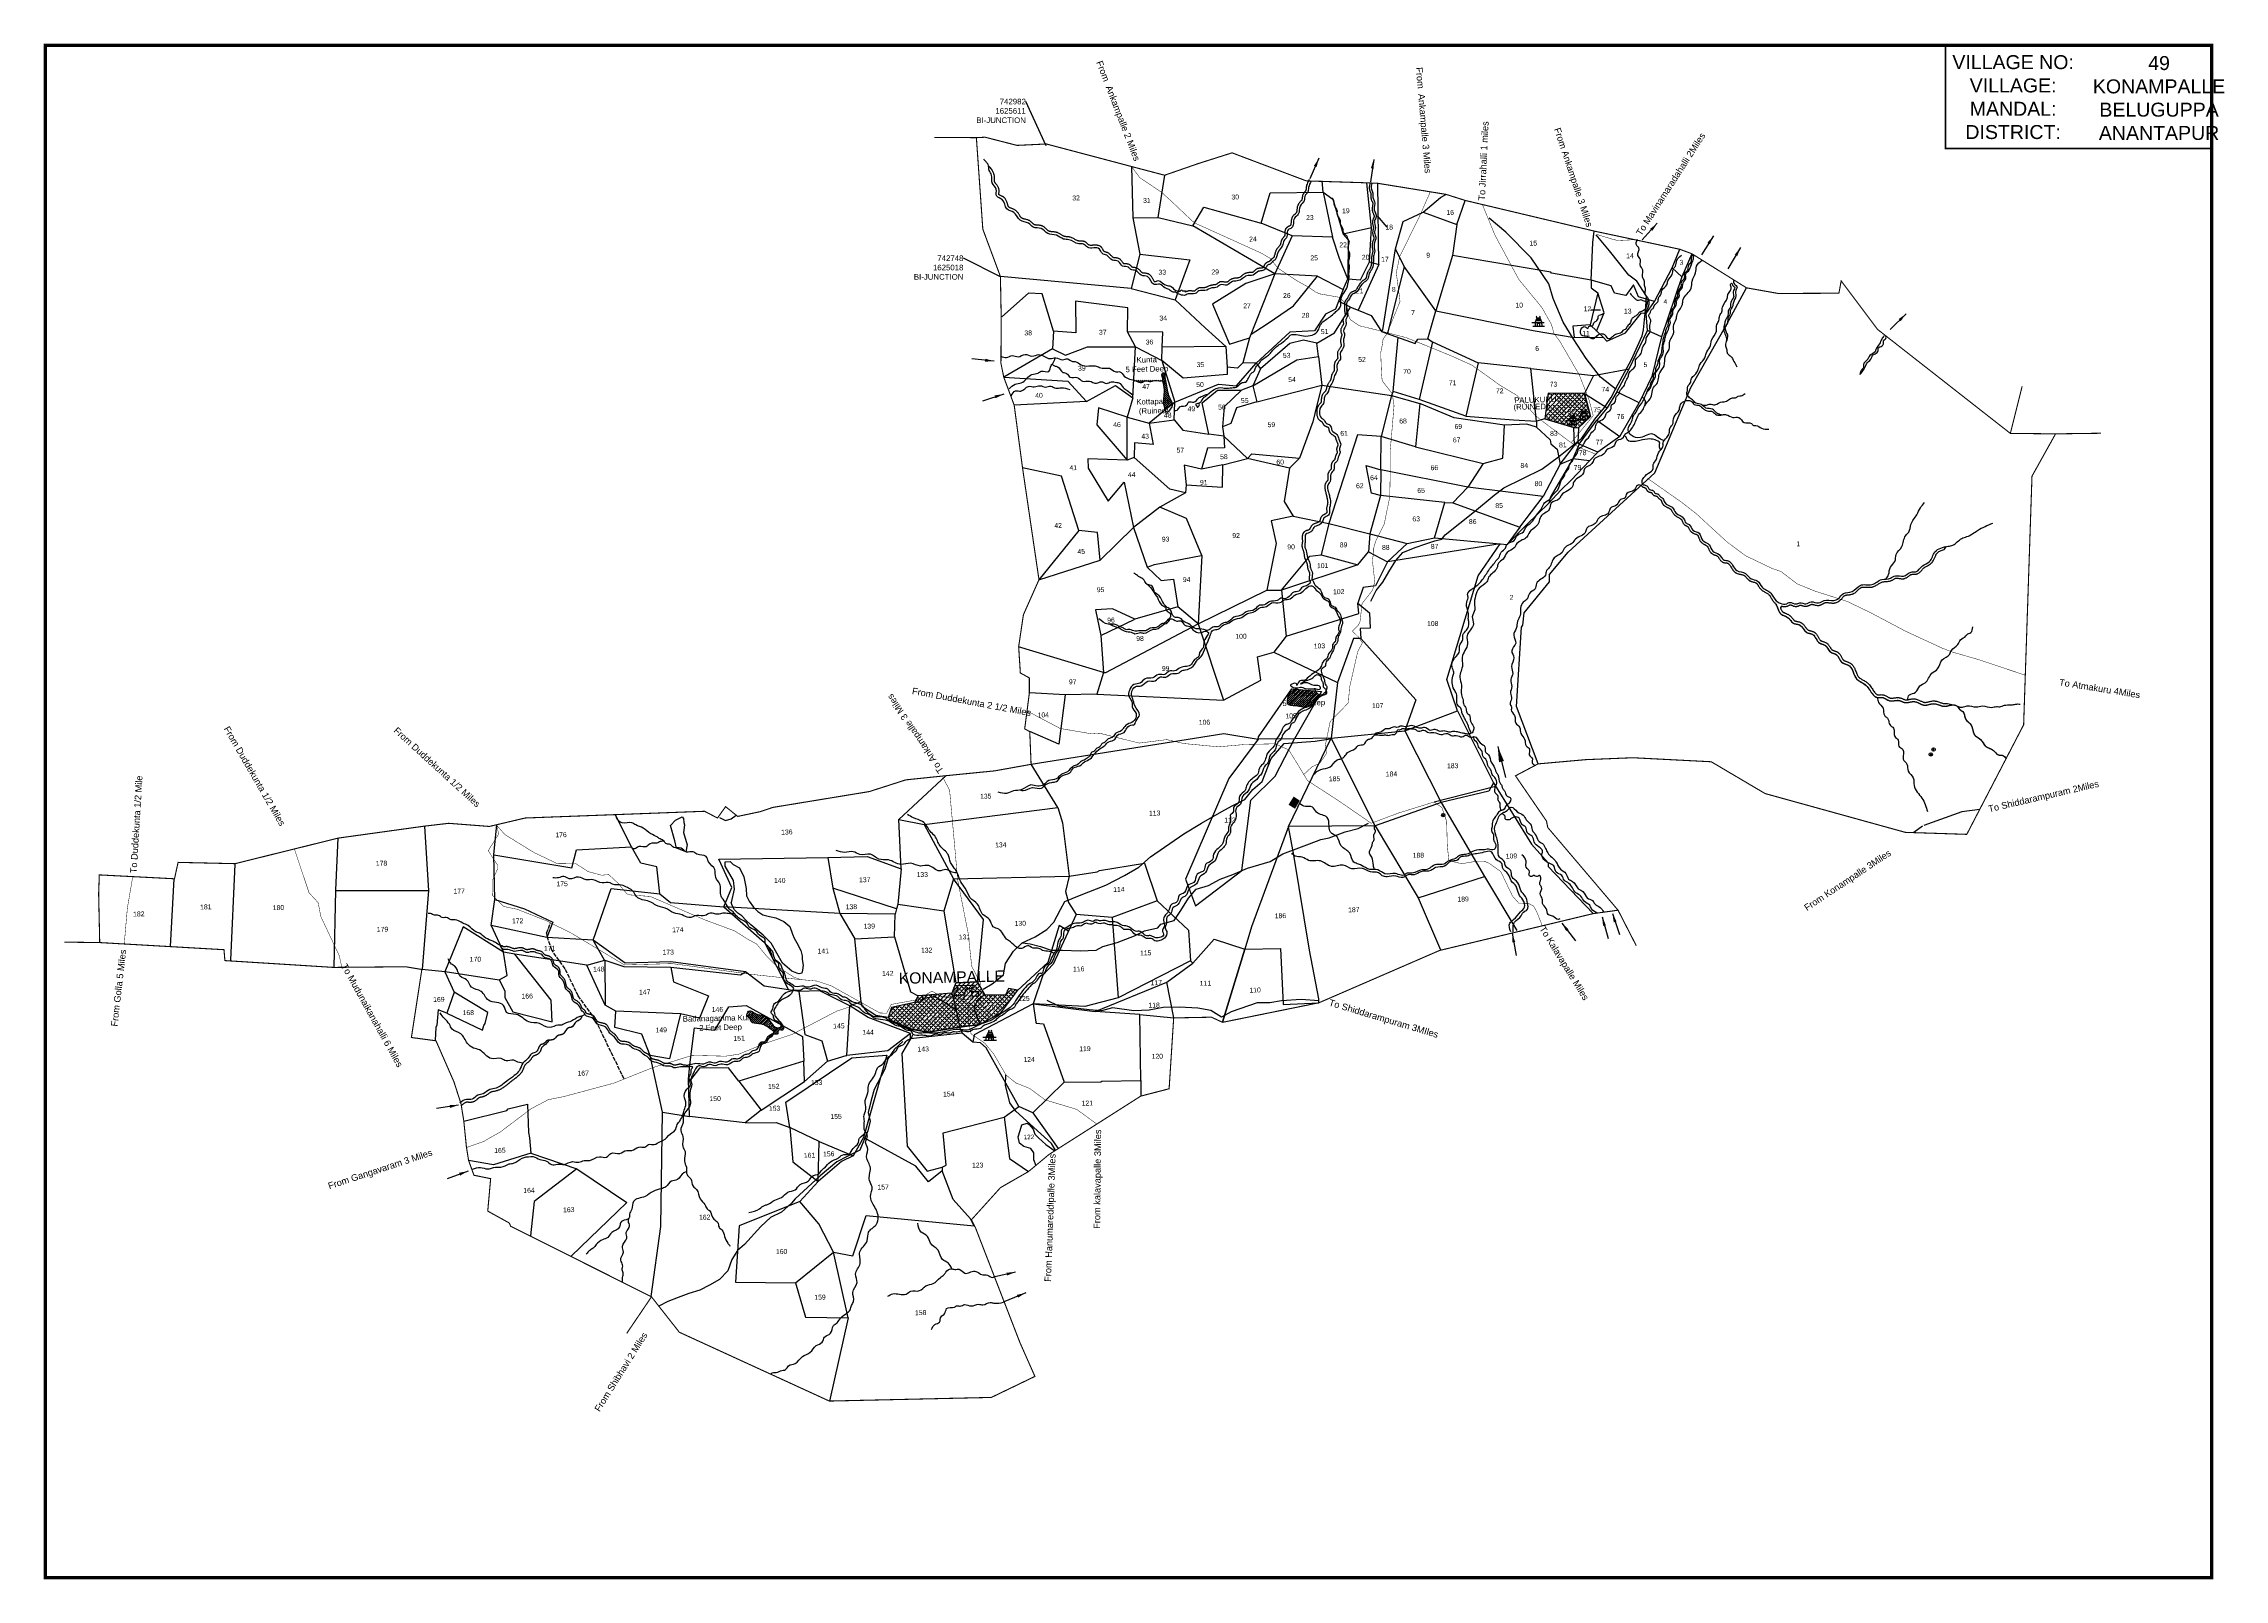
# Model space of a CAD drawing. Header units: feet. Extents: x 738530 to 748259, y 1619282 to 1626133.
import ezdxf
from ezdxf import colors
from ezdxf.entities.mleader import LeaderData, LeaderLine
from ezdxf.enums import TextEntityAlignment as Align
from ezdxf.math import Vec2, Vec3

# ---------------------------------------------------------------- set-up
doc = ezdxf.new("R2010")
doc.units = ezdxf.units.FT
doc.header["$LTSCALE"] = 15
doc.header["$MEASUREMENT"] = 0
doc.header["$PDMODE"] = 32
doc.header["$PDSIZE"] = 15
doc.linetypes.add('ACAD_ISO02W100', pattern=[15, 12, -3])
for name, color, linetype in [('CH', 1, 'Continuous'), ('CRDS STONES', 7, 'Continuous'), ('HILL', 17, 'Continuous'), ('PAPER SIZE', 10, 'Continuous'), ('PLOT', 7, 'Continuous'), ('PLOT NO', 7, 'Continuous'), ('POINT', 3, 'Continuous'), ('ROADS', 6, 'ACAD_ISO02W100'), ('TANKS-STREAM', 4, 'Continuous'), ('VILLAGE', 30, 'Continuous'), ('VILLAGE BOUNDRY', 5, 'Continuous')]:
    doc.layers.add(name, color=color, linetype=linetype)
doc.styles.add('CANAL', font='Cambria.ttf')
doc.styles.get("Standard").update_dxf_attribs({"font": 'arial.ttf'})
doc.linetypes.add('DOTS', pattern='A,1e-06,-3,["●",Standard,S=3,R=0,X=-1.25,Y=-1.25],-3', length=6.000001)
doc.dimstyles.new('CRDS', dxfattribs={"dimtxt": 20, "dimasz": 0.18, "dimexe": 0.18, "dimexo": 0.0625, "dimgap": 0.09, "dimtad": 0, "dimtih": 1, "dimtoh": 1, "dimdec": 0, "dimzin": 2, "dimdsep": 46, "dimtxsty": 'CANAL', "dimcen": 0.09, "dimclrt": 256, "dimadec": 0, "dimazin": 0, "dimtfac": 1, "dimtdec": 0, "dimtofl": 0, "dimtmove": 0, "dimatfit": 3, "dimfxl": 1, "dimtfill": 2, "dimtfillclr": 5, "dimtolj": 1, "dimtzin": 0, "dimarcsym": 0})

# ---------------------------------------------------------------- blocks, each defined once
blk = doc.blocks.new('r')
at = {"layer": 'TANKS-STREAM'}
blk.add_open_spline([(737610, 1697727), (737609, 1697725), (737608, 1697723), (737605, 1697719), (737603, 1697715), (737600, 1697708), (737599, 1697705), (737597, 1697700), (737597, 1697699), (737596, 1697696), (737596, 1697695), (737596, 1697694), (737595, 1697693), (737595, 1697692), (737595, 1697692), (737595, 1697690), (737595, 1697689), (737594, 1697686), (737594, 1697684), (737594, 1697681), (737594, 1697680), (737593, 1697678), (737593, 1697677), (737593, 1697676), (737592, 1697675), (737592, 1697675), (737592, 1697675), (737592, 1697674), (737592, 1697674), (737592, 1697674), (737592, 1697674), (737591, 1697674), (737591, 1697673), (737590, 1697673), (737590, 1697672), (737588, 1697671), (737588, 1697670), (737586, 1697668), (737585, 1697667), (737583, 1697665), (737582, 1697663), (737581, 1697662), (737581, 1697661), (737580, 1697661), (737580, 1697660), (737580, 1697659), (737579, 1697659), (737578, 1697656), (737578, 1697655), (737577, 1697652), (737576, 1697650), (737576, 1697647), (737576, 1697646), (737575, 1697643), (737575, 1697642), (737575, 1697640), (737575, 1697639), (737575, 1697637), (737574, 1697636), (737574, 1697635), (737574, 1697634), (737574, 1697634), (737574, 1697634), (737573, 1697633), (737573, 1697633), (737573, 1697632), (737573, 1697632), (737572, 1697630), (737571, 1697630), (737569, 1697628), (737568, 1697627), (737566, 1697624), (737565, 1697623), (737563, 1697621), (737562, 1697619), (737559, 1697616), (737558, 1697615), (737556, 1697612), (737556, 1697612), (737555, 1697610), (737555, 1697610), (737554, 1697608), (737554, 1697608), (737553, 1697606), (737553, 1697604), (737551, 1697601), (737551, 1697599), (737550, 1697594), (737550, 1697592), (737549, 1697589), (737549, 1697587), (737549, 1697583), (737549, 1697582), (737548, 1697579), (737548, 1697578), (737547, 1697576), (737547, 1697575), (737547, 1697574), (737547, 1697574), (737546, 1697573), (737546, 1697573), (737546, 1697573), (737546, 1697573), (737546, 1697573), (737546, 1697573), (737546, 1697572), (737545, 1697572), (737545, 1697571), (737544, 1697571), (737543, 1697569), (737542, 1697569), (737540, 1697567), (737539, 1697566), (737537, 1697564), (737535, 1697563), (737533, 1697561), (737532, 1697559), (737530, 1697557), (737529, 1697557), (737528, 1697556), (737528, 1697555), (737527, 1697554), (737527, 1697554), (737527, 1697553), (737526, 1697552), (737526, 1697551), (737525, 1697550), (737524, 1697547), (737523, 1697545), (737522, 1697541), (737522, 1697539), (737521, 1697536), (737521, 1697534), (737520, 1697531), (737520, 1697529), (737520, 1697526), (737520, 1697524), (737519, 1697521), (737519, 1697520), (737519, 1697518), (737518, 1697517), (737518, 1697515), (737517, 1697514), (737517, 1697514), (737517, 1697513), (737517, 1697513), (737516, 1697513), (737516, 1697513), (737516, 1697513), (737516, 1697512), (737516, 1697512), (737516, 1697512), (737516, 1697512), (737516, 1697512), (737515, 1697512), (737515, 1697512), (737514, 1697511), (737513, 1697511), (737512, 1697510), (737510, 1697510), (737509, 1697509), (737507, 1697508), (737505, 1697508), (737503, 1697506), (737502, 1697506), (737500, 1697504), (737500, 1697504), (737499, 1697503), (737499, 1697503), (737498, 1697502), (737498, 1697502), (737497, 1697501), (737497, 1697501), (737496, 1697500), (737496, 1697499), (737494, 1697498), (737493, 1697496), (737492, 1697494), (737492, 1697492), (737491, 1697490), (737491, 1697489), (737490, 1697486), (737490, 1697485), (737490, 1697482), (737490, 1697481), (737490, 1697478), (737489, 1697476), (737489, 1697473), (737489, 1697472), (737489, 1697470), (737489, 1697469), (737489, 1697467), (737489, 1697466), (737488, 1697465), (737488, 1697464), (737488, 1697464), (737488, 1697463), (737487, 1697463), (737487, 1697463), (737487, 1697463), (737487, 1697463), (737487, 1697463), (737487, 1697462), (737487, 1697462), (737487, 1697462), (737486, 1697461), (737485, 1697461), (737484, 1697459), (737483, 1697458), (737482, 1697456), (737481, 1697455), (737479, 1697453), (737478, 1697452), (737476, 1697450), (737476, 1697450), (737476, 1697449), (737475, 1697449), (737475, 1697448), (737475, 1697448), (737474, 1697447), (737474, 1697446), (737473, 1697444), (737472, 1697443), (737472, 1697440), (737471, 1697439), (737470, 1697436), (737470, 1697434), (737469, 1697431), (737469, 1697430), (737468, 1697428), (737468, 1697427), (737468, 1697425), (737468, 1697425), (737467, 1697425), (737467, 1697425), (737467, 1697424), (737467, 1697424), (737466, 1697423), (737466, 1697422), (737464, 1697420), (737464, 1697419), (737462, 1697417), (737461, 1697416), (737459, 1697413), (737457, 1697412), (737455, 1697409), (737454, 1697408), (737451, 1697405), (737450, 1697403), (737448, 1697401), (737448, 1697400), (737448, 1697400), (737447, 1697399), (737447, 1697398), (737447, 1697398), (737446, 1697397), (737446, 1697396), (737445, 1697394), (737444, 1697392), (737443, 1697388), (737442, 1697386), (737441, 1697381), (737440, 1697379), (737439, 1697375), (737438, 1697373), (737437, 1697370), (737437, 1697368), (737436, 1697366), (737435, 1697365), (737435, 1697364), (737434, 1697364), (737434, 1697363), (737433, 1697363), (737433, 1697363), (737433, 1697362), (737432, 1697362), (737431, 1697361), (737430, 1697360), (737429, 1697359), (737427, 1697358), (737425, 1697357), (737424, 1697356), (737424, 1697355), (737423, 1697355), (737423, 1697355), (737422, 1697354), (737422, 1697354), (737421, 1697353), (737421, 1697353), (737419, 1697351), (737419, 1697351), (737417, 1697349), (737417, 1697348), (737416, 1697347), (737415, 1697347), (737414, 1697346), (737414, 1697346), (737414, 1697345), (737413, 1697345), (737413, 1697345), (737413, 1697345), (737413, 1697345), (737413, 1697345), (737413, 1697345), (737413, 1697345), (737413, 1697345), (737413, 1697345), (737412, 1697345), (737412, 1697345), (737411, 1697344), (737411, 1697344), (737409, 1697344), (737408, 1697343), (737406, 1697343), (737405, 1697342), (737403, 1697342), (737402, 1697341), (737401, 1697340), (737400, 1697340), (737399, 1697339), (737399, 1697339), (737398, 1697339), (737398, 1697339), (737397, 1697338), (737397, 1697338), (737396, 1697337), (737396, 1697337), (737394, 1697335), (737393, 1697334), (737392, 1697332), (737391, 1697331), (737390, 1697330), (737390, 1697329), (737389, 1697327), (737389, 1697326), (737388, 1697324), (737387, 1697323), (737386, 1697322), (737386, 1697321), (737386, 1697320), (737386, 1697320), (737385, 1697320), (737385, 1697320), (737385, 1697319), (737385, 1697319), (737384, 1697318), (737384, 1697318), (737383, 1697317), (737382, 1697317), (737381, 1697316), (737381, 1697316), (737381, 1697316), (737380, 1697316), (737380, 1697316), (737380, 1697316), (737380, 1697316), (737379, 1697315), (737378, 1697315), (737378, 1697315), (737376, 1697315), (737375, 1697315), (737373, 1697315), (737371, 1697315), (737368, 1697315), (737367, 1697315), (737364, 1697314), (737362, 1697314), (737360, 1697313), (737359, 1697313), (737359, 1697313), (737358, 1697313), (737357, 1697313), (737357, 1697312), (737356, 1697312), (737355, 1697312), (737353, 1697310), (737351, 1697310), (737348, 1697308), (737347, 1697307), (737345, 1697305), (737344, 1697304), (737342, 1697302), (737341, 1697301), (737339, 1697300), (737338, 1697299), (737336, 1697298), (737336, 1697297), (737334, 1697296), (737334, 1697296), (737333, 1697296), (737333, 1697296), (737333, 1697296), (737333, 1697295), (737332, 1697295), (737332, 1697295), (737332, 1697295), (737331, 1697295), (737330, 1697295), (737329, 1697295), (737327, 1697295), (737326, 1697295), (737324, 1697295), (737322, 1697295), (737319, 1697295), (737318, 1697295), (737314, 1697295), (737312, 1697295), (737309, 1697294), (737307, 1697294), (737304, 1697293), (737304, 1697293), (737302, 1697293), (737301, 1697292), (737299, 1697292), (737298, 1697291), (737295, 1697290), (737294, 1697289), (737291, 1697287), (737289, 1697286), (737286, 1697284), (737285, 1697283), (737283, 1697281), (737282, 1697280), (737280, 1697279), (737280, 1697279), (737279, 1697278), (737278, 1697277), (737277, 1697276), (737275, 1697275), (737272, 1697274), (737269, 1697272), (737266, 1697271), (737265, 1697271), (737264, 1697271), (737263, 1697271), (737262, 1697270), (737261, 1697270), (737260, 1697270), (737260, 1697270), (737259, 1697270), (737259, 1697270), (737258, 1697270), (737257, 1697270), (737254, 1697270), (737253, 1697270), (737249, 1697270), (737247, 1697270), (737243, 1697269), (737241, 1697269), (737238, 1697268), (737237, 1697268), (737235, 1697267), (737235, 1697267), (737234, 1697267), (737233, 1697266), (737233, 1697266), (737232, 1697266), (737231, 1697265), (737230, 1697265), (737228, 1697264), (737226, 1697263), (737223, 1697260), (737222, 1697259), (737219, 1697258), (737218, 1697257), (737216, 1697255), (737215, 1697254), (737213, 1697253), (737213, 1697253), (737211, 1697252), (737211, 1697252), (737211, 1697252), (737210, 1697252), (737210, 1697252), (737210, 1697252), (737210, 1697252), (737210, 1697252), (737210, 1697252), (737209, 1697252), (737209, 1697252), (737208, 1697252), (737207, 1697252), (737206, 1697252), (737204, 1697252), (737203, 1697253), (737200, 1697253), (737199, 1697253), (737197, 1697254), (737195, 1697254), (737192, 1697255), (737191, 1697255), (737187, 1697255), (737185, 1697255), (737183, 1697255), (737182, 1697255), (737180, 1697254), (737180, 1697254), (737178, 1697254), (737178, 1697254), (737177, 1697253), (737177, 1697253), (737175, 1697253), (737175, 1697252), (737173, 1697251), (737171, 1697250), (737169, 1697249), (737168, 1697248), (737166, 1697247), (737166, 1697246), (737164, 1697245), (737163, 1697244), (737162, 1697243), (737162, 1697243), (737161, 1697243), (737161, 1697243), (737161, 1697242), (737161, 1697242), (737160, 1697242), (737160, 1697242), (737160, 1697242), (737160, 1697242), (737160, 1697242), (737160, 1697242), (737159, 1697242), (737158, 1697242), (737157, 1697241), (737156, 1697241), (737154, 1697241), (737153, 1697241), (737151, 1697241), (737150, 1697241), (737147, 1697241), (737146, 1697241), (737143, 1697240), (737141, 1697240), (737139, 1697240), (737139, 1697240), (737138, 1697240), (737138, 1697239), (737137, 1697239), (737136, 1697239), (737133, 1697238), (737132, 1697238), (737128, 1697237), (737126, 1697236), (737122, 1697234), (737120, 1697233), (737116, 1697231), (737115, 1697231), (737112, 1697230), (737110, 1697229), (737109, 1697229), (737108, 1697229), (737108, 1697229), (737107, 1697229), (737107, 1697229), (737107, 1697229), (737106, 1697228), (737106, 1697228), (737105, 1697228), (737104, 1697228), (737102, 1697228), (737101, 1697228), (737098, 1697229), (737096, 1697229), (737093, 1697229), (737091, 1697229), (737087, 1697229), (737085, 1697229), (737081, 1697228), (737079, 1697228), (737077, 1697227), (737076, 1697227), (737076, 1697226), (737075, 1697226), (737074, 1697226), (737074, 1697226), (737073, 1697225), (737072, 1697225), (737070, 1697223), (737069, 1697222), (737066, 1697221), (737065, 1697220), (737063, 1697218), (737062, 1697217), (737061, 1697216), (737060, 1697216), (737059, 1697215), (737058, 1697214), (737058, 1697214), (737057, 1697214), (737057, 1697214), (737057, 1697214), (737057, 1697214), (737056, 1697214), (737055, 1697214), (737055, 1697213), (737053, 1697213), (737053, 1697213), (737051, 1697214), (737050, 1697214), (737047, 1697214), (737046, 1697214), (737042, 1697215), (737040, 1697215), (737036, 1697215), (737034, 1697215), (737031, 1697215), (737030, 1697215), (737028, 1697215), (737028, 1697214), (737027, 1697214), (737026, 1697214), (737025, 1697214), (737025, 1697214), (737023, 1697213), (737022, 1697213), (737019, 1697212), (737018, 1697212), (737015, 1697210), (737014, 1697210), (737017, 1697214), (737015, 1697213), (737017, 1697214), (737014, 1697213), (737014, 1697214), (737015, 1697213), (737014, 1697214), (737014, 1697214), (737015, 1697213), (737015, 1697213), (737017, 1697214), (737014, 1697213), (737018, 1697215), (737015, 1697214), (737017, 1697215), (737013, 1697212), (737015, 1697215), (737011, 1697214), (737004, 1697214), (737001, 1697216), (737000, 1697218), (737000, 1697218), (736993, 1697220), (736990, 1697213), (736989, 1697214), (736989, 1697214), (736988, 1697214), (736988, 1697214), (736987, 1697214), (736987, 1697214), (736986, 1697214), (736986, 1697215), (736986, 1697215)], degree=3, knots=[0, 0, 0, 0, 6.084466, 6.084466, 16.061591, 16.061591, 26.038717, 26.038717, 29.11895, 29.11895, 31.364118, 31.364118, 32.833152, 32.833152, 34.302186, 34.302186, 37.240254, 37.240254, 42.025968, 42.025968, 46.811681, 46.811681, 50.794371, 50.794371, 54.77706, 54.77706, 56.361776, 56.361776, 57.243959, 57.243959, 58.126142, 58.126142, 59.890507, 59.890507, 63.109266, 63.109266, 66.328026, 66.328026, 69.546785, 69.546785, 72.765544, 72.765544, 73.449992, 73.449992, 74.134441, 74.134441, 75.503337, 75.503337, 78.880967, 78.880967, 82.258596, 82.258596, 85.636226, 85.636226, 89.013856, 89.013856, 92.391485, 92.391485, 95.769115, 95.769115, 99.146744, 99.146744, 100.112806, 100.112806, 102.942051, 102.942051, 105.771297, 105.771297, 110.390008, 110.390008, 115.00872, 115.00872, 119.627431, 119.627431, 124.246143, 124.246143, 128.864855, 128.864855, 130.447753, 130.447753, 131.945942, 131.945942, 133.444132, 133.444132, 136.440512, 136.440512, 141.587154, 141.587154, 146.733797, 146.733797, 151.88044, 151.88044, 157.027082, 157.027082, 162.173725, 162.173725, 166.345049, 166.345049, 168.506598, 168.506598, 170.090813, 170.090813, 170.931015, 170.931015, 171.771218, 171.771218, 173.451622, 173.451622, 177.482093, 177.482093, 181.512565, 181.512565, 185.543037, 185.543037, 189.573508, 189.573508, 193.60398, 193.60398, 195.261118, 195.261118, 196.518655, 196.518655, 197.474109, 197.474109, 198.429563, 198.429563, 200.34047, 200.34047, 204.762114, 204.762114, 209.183757, 209.183757, 213.6054, 213.6054, 218.027044, 218.027044, 222.448687, 222.448687, 226.870331, 226.870331, 231.291974, 231.291974, 235.713617, 235.713617, 238.977531, 238.977531, 242.241444, 242.241444, 243.965793, 243.965793, 244.688472, 244.688472, 245.411151, 245.411151, 246.856508, 246.856508, 249.796798, 249.796798, 252.737088, 252.737088, 255.677378, 255.677378, 258.617669, 258.617669, 261.007246, 261.007246, 262.140715, 262.140715, 262.90252, 262.90252, 263.532298, 263.532298, 264.162077, 264.162077, 265.421634, 265.421634, 267.875221, 267.875221, 270.328807, 270.328807, 272.782394, 272.782394, 275.23598, 275.23598, 279.24937, 279.24937, 283.26276, 283.26276, 287.276149, 287.276149, 289.671862, 289.671862, 294.757044, 294.757044, 298.543954, 298.543954, 300.048246, 300.048246, 300.964175, 300.964175, 301.7755, 301.7755, 302.586826, 302.586826, 304.209476, 304.209476, 307.742613, 307.742613, 311.27575, 311.27575, 314.808887, 314.808887, 318.342025, 318.342025, 319.230243, 319.230243, 319.959232, 319.959232, 320.68822, 320.68822, 322.146198, 322.146198, 325.062154, 325.062154, 327.978109, 327.978109, 332.371305, 332.371305, 336.764502, 336.764502, 341.157698, 341.157698, 342.797903, 342.797903, 343.835884, 343.835884, 346.076276, 346.076276, 350.896143, 350.896143, 355.716009, 355.716009, 360.535875, 360.535875, 365.355741, 365.355741, 370.175607, 370.175607, 374.995473, 374.995473, 376.285161, 376.285161, 377.259666, 377.259666, 378.23417, 378.23417, 380.183179, 380.183179, 384.081197, 384.081197, 390.465093, 390.465093, 396.848989, 396.848989, 403.232885, 403.232885, 409.616781, 409.616781, 414.04295, 414.04295, 418.469118, 418.469118, 420.078382, 420.078382, 421.687645, 421.687645, 425.100748, 425.100748, 428.513852, 428.513852, 431.926955, 431.926955, 432.977511, 432.977511, 433.68558, 433.68558, 434.39365, 434.39365, 435.809788, 435.809788, 438.642066, 438.642066, 441.474343, 441.474343, 444.306621, 444.306621, 447.138899, 447.138899, 448.432493, 448.432493, 449.671178, 449.671178, 450.154829, 450.154829, 450.638479, 450.638479, 451.605781, 451.605781, 453.540385, 453.540385, 455.474988, 455.474988, 458.045932, 458.045932, 460.616876, 460.616876, 462.722748, 462.722748, 463.608869, 463.608869, 464.239067, 464.239067, 464.754429, 464.754429, 465.26979, 465.26979, 466.300513, 466.300513, 468.506677, 468.506677, 470.712841, 470.712841, 472.919005, 472.919005, 475.125169, 475.125169, 478.324906, 478.324906, 481.524643, 481.524643, 482.316131, 482.316131, 483.899109, 483.899109, 485.482086, 485.482086, 488.648041, 488.648041, 493.957171, 493.957171, 495.817158, 495.817158, 497.52815, 497.52815, 498.593129, 498.593129, 501.101008, 501.101008, 503.608888, 503.608888, 507.484512, 507.484512, 511.360136, 511.360136, 515.23576, 515.23576, 518.359433, 518.359433, 519.274025, 519.274025, 520.035046, 520.035046, 520.796066, 520.796066, 522.318108, 522.318108, 526.053494, 526.053494, 529.78888, 529.78888, 533.524266, 533.524266, 537.259653, 537.259653, 540.995039, 540.995039, 544.730425, 544.730425, 548.465811, 548.465811, 549.643434, 549.643434, 550.850708, 550.850708, 552.057982, 552.057982, 554.47253, 554.47253, 558.666828, 558.666828, 562.861125, 562.861125, 567.055422, 567.055422, 571.24972, 571.24972, 575.444017, 575.444017, 579.638315, 579.638315, 580.714987, 580.714987, 582.868332, 582.868332, 585.021677, 585.021677, 589.470921, 589.470921, 593.920164, 593.920164, 598.369408, 598.369408, 602.818651, 602.818651, 604.189072, 604.189072, 606.929912, 606.929912, 612.22763, 612.22763, 622.398205, 622.398205, 625.85382, 625.85382, 628.446913, 628.446913, 630.825303, 630.825303, 632.338909, 632.338909, 633.852515, 633.852515, 636.879727, 636.879727, 641.840996, 641.840996, 646.802266, 646.802266, 651.763536, 651.763536, 653.610744, 653.610744, 654.677878, 654.677878, 655.575128, 655.575128, 656.472377, 656.472377, 658.266876, 658.266876, 662.545074, 662.545074, 666.823272, 666.823272, 671.101471, 671.101471, 675.379669, 675.379669, 679.657867, 679.657867, 682.864866, 682.864866, 685.096853, 685.096853, 686.086917, 686.086917, 687.07698, 687.07698, 689.057107, 689.057107, 692.455111, 692.455111, 695.853116, 695.853116, 699.251121, 699.251121, 702.649125, 702.649125, 706.04713, 706.04713, 709.445135, 709.445135, 712.843139, 712.843139, 714.11725, 714.11725, 715.554795, 715.554795, 716.301055, 716.301055, 717.047315, 717.047315, 718.539835, 718.539835, 721.408262, 721.408262, 724.276689, 724.276689, 727.145115, 727.145115, 730.013542, 730.013542, 732.881969, 732.881969, 734.110476, 734.110476, 735.027189, 735.027189, 735.766578, 735.766578, 736.505966, 736.505966, 737.984743, 737.984743, 741.605272, 741.605272, 745.225802, 745.225802, 748.846332, 748.846332, 752.466861, 752.466861, 756.087391, 756.087391, 759.70792, 759.70792, 760.61853, 760.61853, 761.529139, 761.529139, 763.350358, 763.350358, 766.992796, 766.992796, 773.203319, 773.203319, 779.413842, 779.413842, 785.624365, 785.624365, 791.834888, 791.834888, 793.758617, 793.758617, 794.861203, 794.861203, 796.102652, 796.102652, 797.344101, 797.344101, 799.826998, 799.826998, 804.597634, 804.597634, 809.368271, 809.368271, 814.138907, 814.138907, 817.961124, 817.961124, 821.783341, 821.783341, 822.816098, 822.816098, 823.598334, 823.598334, 824.380569, 824.380569, 825.94504, 825.94504, 829.422668, 829.422668, 832.900295, 832.900295, 836.377923, 836.377923, 839.85555, 839.85555, 843.333178, 843.333178, 845.188839, 845.188839, 847.0445, 847.0445, 850.370895, 850.370895, 853.697291, 853.697291, 857.023686, 857.023686, 860.350081, 860.350081, 865.228518, 865.228518, 870.106954, 870.106954, 874.98539, 874.98539, 876.685108, 876.685108, 877.777071, 877.777071, 878.899641, 878.899641, 880.022211, 880.022211, 882.267351, 882.267351, 886.20443, 886.20443, 890.14151, 890.14151, 894.078589, 894.078589, 897.183498, 897.183498, 898.25923, 898.25923, 899.356007, 899.356007, 900.452783, 900.452783, 902.646337, 902.646337, 906.475563, 906.475563, 910.304788, 910.304788, 914.134014, 914.134014, 917.96324, 917.96324, 921.792465, 921.792465, 923.039861, 923.039861, 923.976016, 923.976016, 924.91217, 924.91217, 926.78448, 926.78448, 927.918099, 927.918099, 927.918099, 927.918099], dxfattribs=at)

msp = doc.modelspace()

# ---------------------------------------------------------------- hatches: boundary and pattern name
at = {"layer": 'CH'}
msp.add_hatch(color=6, dxfattribs=at).paths.add_polyline_path([(744106.8, 1622774.4), (744084, 1622738), (744112.8, 1622719.7), (744134.4, 1622756)])
at = {"layer": 'TANKS-STREAM'}
h = msp.add_hatch(dxfattribs=at)
h.set_pattern_fill('ANSI31', color=256, scale=50)
edge = h.paths.add_edge_path()
edge.add_spline(control_points=[(743565.8, 1624524.7), (743565.2, 1624531.4), (743553.1, 1624550), (743542.6, 1624578.6), (743539, 1624614.9), (743530.8, 1624637.6), (743533, 1624667.6), (743510.9, 1624659.9), (743534, 1624628.6), (743500.4, 1624629.2), (743484.4, 1624633.1), (743465.9, 1624622), (743447.1, 1624634.1), (743426.3, 1624616.9), (743408.5, 1624626.7), (743396.5, 1624630.5), (743393.3, 1624631.4)], knot_values=[627.890752, 627.890752, 627.890752, 627.890752, 650.216951, 686.999199, 723.272905, 752.585944, 773.789603, 779.461069, 809.733479, 827.461172, 852.379848, 863.345328, 887.237517, 906.27195, 932.471883, 941.855978, 941.855978, 941.855978, 941.855978], degree=3, periodic=0)
edge.add_spline(control_points=[(743521.4, 1624631.9), (743525.5, 1624617.2), (743532.8, 1624591), (743527.2, 1624549.8), (743526.6, 1624526), (743532.6, 1624503.7), (743534.5, 1624499)], knot_values=[1001.799801, 1001.799801, 1001.799801, 1001.799801, 1047.271386, 1082.975065, 1120.429058, 1132.805532, 1132.805532, 1132.805532, 1132.805532], degree=3, periodic=0)
edge.add_line((743534.5, 1624499), (743565.8, 1624524.7))
h.paths.add_polyline_path([(743400.2, 1624553.6), (743562.7, 1624557.3), (743564.6, 1624471), (743402.1, 1624467.4)], flags=9)
h = msp.add_hatch(dxfattribs=at)
h.set_pattern_fill('ANSI31', color=256, scale=50)
edge = h.paths.add_edge_path()
edge.add_spline(control_points=[(744115.5, 1623253.6), (744113.7, 1623252.1), (744106.7, 1623246.6), (744087.1, 1623240.1), (744078.5, 1623215.7), (744075.5, 1623179.8), (744123.2, 1623183.6), (744170.2, 1623161.6), (744210.8, 1623202.2), (744216.5, 1623227.7), (744217, 1623230.1)], knot_values=[9.16462, 9.16462, 9.16462, 9.16462, 16.017448, 35.910977, 67.233682, 89.404351, 126.768401, 174.509004, 245.803101, 253.286726, 253.286726, 253.286726, 253.286726], degree=3, periodic=0)
edge.add_spline(control_points=[(744217, 1623230.1), (744211.9, 1623233.3), (744207.6, 1623238.9), (744205, 1623244.8), (744204.8, 1623245.2)], knot_values=[2831.212853, 2831.212853, 2831.212853, 2831.212853, 2848.885451, 2850.060936, 2850.060936, 2850.060936, 2850.060936], degree=3, periodic=0)
edge.add_line((744204.8, 1623245.2), (744115.5, 1623253.6))
h = msp.add_hatch(dxfattribs=at)
h.set_pattern_fill('ANSI31', color=256, scale=50)
edge = h.paths.add_edge_path()
edge.add_spline(control_points=[(741818.6, 1621756.4), (741820.2, 1621753.1), (741821.4, 1621745.2), (741790.7, 1621738.7), (741774, 1621773.2), (741743.2, 1621800.5), (741707.9, 1621799.4), (741677.2, 1621830.4), (741661.4, 1621794.6), (741682.7, 1621787.8), (741684, 1621760.3), (741736.2, 1621764.9), (741761, 1621746.1), (741798.4, 1621718.7), (741754.7, 1621711), (741754.5, 1621677.8), (741726.1, 1621682.1), (741722.1, 1621668.2), (741720, 1621661.3)], knot_values=[333.798992, 333.798992, 333.798992, 333.798992, 343.72705, 358.645504, 404.210782, 442.76152, 475.54437, 510.669069, 532.790685, 547.788855, 564.894849, 601.025306, 664.755526, 678.236444, 711.453995, 737.302831, 756.21269, 775.656234, 775.656234, 775.656234, 775.656234], degree=3, periodic=0)
edge.add_line((741720, 1621661.3), (741732.2, 1621666.3))
edge.add_spline(control_points=[(741732.2, 1621666.3), (741733.5, 1621667.8), (741739.1, 1621672.4), (741758.4, 1621672.3), (741760.6, 1621696.9), (741779.6, 1621701.7), (741784.9, 1621719.6), (741810.3, 1621709.9), (741802.9, 1621728.2), (741814.3, 1621736.8), (741826.3, 1621728.2), (741832.4, 1621741.1), (741829.8, 1621747.6), (741827.9, 1621751.3)], knot_values=[4146.302243, 4146.302243, 4146.302243, 4146.302243, 4152.174879, 4168.572547, 4194.934565, 4206.041254, 4222.77514, 4239.900197, 4252.414682, 4261.201467, 4275.273512, 4283.183702, 4295.479846, 4295.479846, 4295.479846, 4295.479846], degree=3, periodic=0)
edge.add_line((741827.9, 1621751.3), (741818.6, 1621756.4))
h.paths.add_polyline_path([(741376.8, 1621800.8), (741720.2, 1621808.4), (741722.1, 1621722.9), (741378.7, 1621715.3)], flags=9)
at = {"layer": 'VILLAGE'}
h = msp.add_hatch(dxfattribs=at)
h.set_pattern_fill('SACNCR', color=256, scale=150, angle=1.53032, style=0)
h.paths.add_polyline_path([(745357.3, 1624420.8), (745377.3, 1624419.5), (745430.7, 1624469.8), (745404.3, 1624572.4), (745242.6, 1624574.4), (745227.1, 1624460.1)])
h = msp.add_hatch(dxfattribs=at)
h.set_pattern_fill('SACNCR', color=256, scale=150, angle=1.53032, style=0)
h.paths.add_polyline_path([(742312.8, 1621833.4), (742297.4, 1621788.8), (742311.5, 1621775.4), (742405.7, 1621735.4), (742475.5, 1621723.5), (742615.8, 1621745.8), (742706.9, 1621756.8), (742800.5, 1621809.4), (742876, 1621910.2), (742835, 1621917.7), (742820.7, 1621888.8), (742729.2, 1621889.5), (742696.2, 1621947.8), (742599.1, 1621943.3), (742581.8, 1621896.5), (742431.4, 1621885.8), (742414.7, 1621856.2)])
h.paths.add_polyline_path([(742336.2, 1622000.7), (742825.8, 1622011.6), (742827.5, 1621934.9), (742337.9, 1621924)], flags=9)

# ---------------------------------------------------------------- linework, layer by layer
for p in [(746961.5, 1622984.3), (746961.5, 1622984.3), (746949.1, 1622962.5), (746949.1, 1622962.5), (744774.4, 1622691.9), (744774.4, 1622691.9)]:
    msp.add_point(p)
at = {"layer": 'HILL'}
for points in [[(741395.5, 1622527.7), (741370.2, 1622537.8), (741353.9, 1622544.3), (741346.5, 1622576.6), (741326.6, 1622644.7), (741349.4, 1622669.4), (741378.4, 1622684.3), (741385, 1622676.5), (741385.5, 1622659.2), (741389.2, 1622647.8), (741385.3, 1622613.3), (741401.7, 1622559.1), (741395.5, 1622527.7)], [(741544.6, 1622680.3), (741571.4, 1622668), (741596.6, 1622675.3), (741619, 1622691.8)]]:
    msp.add_lwpolyline(points, dxfattribs=at)
at = {"layer": 'HILL', "ltscale": 10}
for points in [[(741598.8, 1622301.1), (741612.1, 1622360.6), (741607.1, 1622400.3), (741570.5, 1622464.5), (741571.3, 1622482.6), (741592.3, 1622484.8), (741606.7, 1622471.7), (741634, 1622455.9), (741653.7, 1622415.9), (741664.8, 1622364.7), (741666.1, 1622331.3), (741677.8, 1622307), (741696.5, 1622280.5), (741715.7, 1622261), (741738.9, 1622246.9), (741768.4, 1622238.7), (741796, 1622233.5), (741832.7, 1622216.8), (741859.6, 1622195.1), (741871, 1622159.8), (741878.4, 1622141.9), (741890.6, 1622122.2), (741908.4, 1622088.1), (741913.6, 1622063), (741914, 1622047.2), (741919.2, 1622022.7), (741915, 1621999.2), (741912.4, 1621986.9), (741901.3, 1621983.1), (741890.7, 1621987), (741867.7, 1621995.2), (741825.8, 1622030.6), (741800.8, 1622075.7), (741776.4, 1622120.3), (741740.4, 1622155.8), (741685.2, 1622201.7), (741662.5, 1622222.8), (741645.6, 1622242.9), (741626.6, 1622254.2), (741612.2, 1622269.1), (741601.2, 1622288.2), (741598, 1622301.6)], [(742958.3, 1621126.4), (742947.7, 1621153.9), (742947, 1621185), (742933.8, 1621204.7), (742903.1, 1621213.4), (742883.9, 1621227.4), (742878.2, 1621255.6), (742885.9, 1621285.2), (742894.8, 1621309.8), (742917.4, 1621316.9), (742927.5, 1621311.1), (742944.1, 1621289.8), (742951.8, 1621268.9), (742968.8, 1621252.1), (743000.6, 1621222.3), (743041.2, 1621193.2)]]:
    msp.add_lwpolyline(points, dxfattribs=at)
at = {"layer": 'PAPER SIZE', "color": 5, "const_width": 15}
msp.add_lwpolyline([(738537.5, 1626125.8), (748202.6, 1626125.8), (748202.6, 1619289.5), (738537.5, 1619289.5), (738537.5, 1626125.8)], dxfattribs=at)
at = {"layer": 'PAPER SIZE', "color": 5, "const_width": 7}
msp.add_lwpolyline([(748202.6, 1626125.8), (747014.6, 1626125.8), (747014.6, 1625665.6), (748202.6, 1625665.6)], close=True, dxfattribs=at)
at = {"layer": 'PLOT'}
for points in [[(743383.7, 1625584.9), (743389.8, 1625356.8), (743502.7, 1625357.5), (743531.3, 1625546.1)], [(743502.7, 1625357.5), (743656.8, 1625320.2), (743706.5, 1625404.2), (743962.5, 1625332.2), (744001.8, 1625466.9), (744239, 1625470.5), (744233.2, 1625521.3)], [(744453.8, 1625311.9), (744433.6, 1625512.3)], [(744486.1, 1625148.1), (744482.6, 1625510)], [(744239, 1625470.5), (744280.2, 1625269.9), (744100.2, 1625275.4), (743962.5, 1625332.2)], [(744239, 1625470.5), (744280.9, 1625439.9), (744327.8, 1625283.1), (744349.3, 1625257.9), (744348.6, 1625084), (744404.6, 1625080), (744445.2, 1625160.3), (744486.1, 1625148.1), (744394.7, 1624944.4)], [(744498.7, 1624849.2), (744504.6, 1624856.2), (744561.7, 1625217.5), (744595.6, 1625340.1), (744684.7, 1625380.9), (744761.9, 1625446.1), (744785.9, 1625460.9)], [(744684.7, 1625380.9), (744834.3, 1625325.7), (744871.9, 1625433.7)], [(743389.8, 1625356.8), (743420.6, 1625194), (743382.3, 1625040.3), (742798.5, 1625094.3)], [(744099.6, 1625275.2), (744022.1, 1625105.8), (743656.8, 1625320.2)], [(744445.2, 1625160.3), (744453.8, 1625311.9), (744327.8, 1625283.1)], [(744524.5, 1625315), (744481.3, 1625364.7)], [(744834.3, 1625325.7), (744815.1, 1625187.8), (744741.1, 1624941.6), (744599.5, 1625139.3), (744561.7, 1625217.5)], [(744327.7, 1625036.3), (744348.6, 1625084), (744310.9, 1625174.1), (744280.2, 1625269.9)], [(745434.7, 1625078), (745442, 1625245.9), (745447.7, 1625296.9)], [(745883.7, 1625195.6), (745838.7, 1625093), (745795.2, 1625133.2), (745830, 1625215.7)], [(743420.6, 1625194), (743643.1, 1625168.9), (743578.4, 1624989.7)], [(744599.5, 1625139.3), (744525.2, 1624840.1)], [(745434.7, 1625078), (745256.7, 1625108.5), (745254.2, 1625113.6), (744815.1, 1625187.8)], [(745838.7, 1625093), (745748.3, 1624825.5), (745685.3, 1624854), (745679.3, 1624928.9), (745717, 1624983), (745795.2, 1625133.2)], [(743382.3, 1625040.3), (743578.4, 1624989.7), (743712.4, 1624866), (743803.8, 1624781.7), (743520.7, 1624779.7), (743523.1, 1624846.3), (743366.2, 1624847.5), (743367.6, 1624955.1), (743133, 1624984.7), (743135.4, 1624843.1), (743034.9, 1624850.6), (742984.9, 1625016.6), (742924.5, 1625019.7), (742804.5, 1624914)], [(744022.1, 1625105.8), (743894.1, 1625062.7), (743744.3, 1624970.4), (743821.2, 1624791.9), (743910.2, 1624820.7), (743879.8, 1624709.3)], [(744212.6, 1625095.5), (744327.7, 1625036.3), (744293.2, 1624948.8), (744248.3, 1624926), (744199.5, 1624852.5), (744089.9, 1624845.3), (743939.6, 1624708.4), (743958.2, 1624681.9), (743924.6, 1624606.1), (743874.7, 1624587.5)], [(744022.1, 1625105.8), (743910.2, 1624820.7)], [(743916.8, 1624837.3), (743937.9, 1624850.5), (743992.4, 1624886), (744105.9, 1624963), (744212.6, 1625095.5), (744022.1, 1625105.8)], [(745196.9, 1622920), (745101.1, 1623175.5), (745122.5, 1623530.2), (745128.5, 1623538.7), (745134.8, 1623594.4), (745247.5, 1623732.3), (745247.6, 1623764.8), (745330.9, 1623864), (745718.7, 1624218.6), (745878.5, 1624599), (746039.4, 1624881.4), (746126.9, 1625043.8)], [(745717, 1624983), (745645.6, 1625003), (745622.3, 1625056.6), (745588, 1625010.2), (745538, 1625020.7), (745523.8, 1625052.9), (745434.7, 1625078), (745433.7, 1625043.9), (745463, 1625021), (745429.3, 1624878.6), (745352, 1624872.6), (745357.7, 1624821.6)], [(745458.2, 1624850.6), (745492.2, 1624932.7), (745463, 1625021)], [(744210.2, 1624796.5), (744289.5, 1624842.7), (744360.4, 1624958), (744306.7, 1624983.8)], [(744360.4, 1624958), (744394.7, 1624944.4), (744452, 1624920.3), (744498.7, 1624849.2), (744648.1, 1624796.1), (744661.3, 1624815.1), (744705.2, 1624816.5), (744726.3, 1624802.8), (744666.7, 1624544.9), (744551.4, 1624581.4), (744543.5, 1624563)], [(744705.2, 1624816.5), (744741.1, 1624941.6), (745175.5, 1624853.7), (745357.7, 1624821.6), (745487, 1624823.4), (745504.4, 1624805.2), (745586.8, 1624843.3), (745658.3, 1624932.5), (745679.3, 1624928.9)], [(745476, 1624944.5), (745433, 1624944.5)], [(743034.9, 1624850.6), (743030.4, 1624772), (742813.6, 1624644.6), (743099.1, 1624627.7), (743182.4, 1624536.3), (742859.9, 1624520.6)], [(743030.4, 1624772), (743088.2, 1624744.1), (743186.5, 1624779.9), (743400.7, 1624780.7), (743366.2, 1624847.5)], [(745183.5, 1624888.7), (745183.5, 1624872.5)], [(745215.6, 1624872.5), (745225.9, 1624872.5)], [(745429.3, 1624878.6), (745487, 1624823.4)], [(745748.3, 1624825.5), (745704.3, 1624647.9), (745648.7, 1624530.1), (745548, 1624579.8), (745604.2, 1624682.3), (745634.5, 1624747.9), (745685.3, 1624854)], [(743389.5, 1624553.5), (743400.7, 1624780.7), (743518.9, 1624719.6), (743576.2, 1624533.2), (743462.8, 1624440.4), (743573, 1624455.2), (743576.2, 1624533.2), (743771.9, 1624613.4), (743852.3, 1624606.3), (743939.6, 1624708.4), (743879.8, 1624709.3), (743855.8, 1624685.6), (743810.3, 1624689.9), (743810.6, 1624657.4), (743613.9, 1624641.5), (743518.9, 1624719.6), (743520.7, 1624779.7)], [(743803.8, 1624781.7), (743810.3, 1624689.9)], [(743924.6, 1624606.1), (744120.4, 1624723.3), (744217.4, 1624737.2), (744232.9, 1624609.8)], [(744217.4, 1624737.2), (744210.2, 1624796.5), (744150.7, 1624809.9), (744089.9, 1624795.3), (743958.2, 1624681.9)], [(744551.4, 1624581.4), (744573, 1624823.3)], [(744726.3, 1624802.8), (744930.6, 1624709.4), (744874.5, 1624470.7), (744666.7, 1624544.9)], [(745190.4, 1624448.6), (745164.2, 1624683.8), (744930.6, 1624709.4)], [(745164.2, 1624683.8), (745445.1, 1624653.1), (745404.3, 1624572.4), (745242.6, 1624574.4), (745227.1, 1624460.1)], [(745445.1, 1624653.1), (745604.2, 1624682.3)], [(743182.4, 1624536.3), (743311.8, 1624607.4), (743389.5, 1624553.5), (743364.1, 1624467.3), (743236.1, 1624507.8), (743229.1, 1624432), (743364, 1624274.6), (743364.1, 1624467.3), (743462.8, 1624440.4), (743479.7, 1624345.3), (743396.7, 1624352.4), (743395.1, 1624286.3), (743364, 1624274.6), (743189.1, 1624280.3), (743190.3, 1624238.7), (743279.6, 1624091.7), (743350, 1624176.5), (743392.9, 1623975.3), (743243.1, 1623829.4), (743231.3, 1623951.8), (743147.9, 1623961.7), (742970.6, 1623741.7), (743243.1, 1623829.4)], [(743573, 1624455.2), (743612.2, 1624409.3), (743728.9, 1624391.2), (743698.1, 1624530.1), (743766.3, 1624587.5), (743874.7, 1624587.5), (743796.3, 1624513.4), (743789.5, 1624423.8), (743795, 1624382.5), (743728.9, 1624391.2)], [(743924.6, 1624606.1), (743943, 1624534.9), (743851.4, 1624508.6), (743826.2, 1624439.3), (743789.5, 1624423.8)], [(743943, 1624534.9), (744232.9, 1624609.8), (744201.9, 1624482.5), (744192.5, 1624445.8), (744132.6, 1624283.9)], [(744232.9, 1624609.8), (744543.5, 1624563), (744497.6, 1624381.1)], [(744543.5, 1624563), (744669.6, 1624527.6), (744649.8, 1624334.7), (744497.6, 1624381.1)], [(745404.3, 1624572.4), (745430.7, 1624469.8), (745377.3, 1624419.5), (745374.5, 1624353.5)], [(745404.3, 1624572.4), (745506.1, 1624509.1)], [(745548, 1624579.8), (745506.1, 1624509.1), (745458.8, 1624453.5), (745562, 1624381.3), (745648.7, 1624530.1)], [(744952.4, 1624259.6), (745040.5, 1624283.8), (745047, 1624430.8), (744822.1, 1624464.4), (744669.6, 1624527.6)], [(744874.5, 1624470.7), (745086.9, 1624455.4), (745190.4, 1624448.6), (745190.5, 1624422.9), (745147.7, 1624436), (745047, 1624430.8)], [(745359.3, 1624340.8), (745357.3, 1624420.8), (745227.1, 1624460.1), (745190.4, 1624448.6)], [(745562, 1624381.3), (745463.6, 1624310.4), (745381.2, 1624345.8), (745458.8, 1624453.5)], [(743795, 1624382.5), (743797.8, 1624330.2), (743722.7, 1624327.8), (743695.2, 1624234.2), (743618, 1624253.2), (743626.6, 1624165.6), (743624.7, 1624128.8), (743555, 1624145.4), (743395.1, 1624286.3)], [(743790.7, 1624254.8), (743901.1, 1624282.2), (743795, 1624382.5)], [(744495.1, 1624231.6), (744497.6, 1624381.1), (744390.9, 1624388.7), (744263.3, 1623992.9)], [(745190.5, 1624422.9), (745251.6, 1624366.2), (745253.9, 1624348.5), (745281.8, 1624324.5), (745295.7, 1624256.8), (745220, 1624112.4)], [(745295.7, 1624256.8), (745359.3, 1624340.8), (745374.5, 1624353.5), (745381.2, 1624345.8)], [(745381.2, 1624345.8), (745351.6, 1624281.6)], [(743147.9, 1623961.7), (743070.4, 1624204.1), (742897.1, 1624241.2)], [(743626.6, 1624165.6), (743789.9, 1624154.8), (743790.7, 1624254.8), (743695.2, 1624234.2)], [(743901.1, 1624282.2), (743919.7, 1624303.9), (744132.6, 1624283.9), (744087.8, 1624239.3), (743901.1, 1624282.2)], [(744494.3, 1624117.2), (744454.4, 1624128.3), (744429.8, 1624250.8), (744495.1, 1624231.6), (744494.3, 1624117.2)], [(744649.8, 1624334.7), (744952.4, 1624259.6), (744884.5, 1624154.1), (744495.1, 1624231.6)], [(744612.8, 1623903.6), (744734.7, 1623928.3), (745028.1, 1623901.8), (745058.8, 1623899), (745147.1, 1623987.9), (745245.4, 1624083.2), (745298.4, 1624141.8), (745344.3, 1624185.6), (745426.3, 1624271.7), (745351.6, 1624281.6), (745251.3, 1624107.7), (745245.4, 1624083.2)], [(745295.7, 1624256.8), (745351.6, 1624281.6)], [(745463.6, 1624310.4), (745426.3, 1624271.7)], [(744087.8, 1624239.3), (744064.1, 1624090.9), (744104.9, 1624025), (744006.5, 1624003.8), (744028.4, 1623902.6), (743987.7, 1623695)], [(745115.8, 1623976.7), (745220, 1624112.4), (744884.5, 1624154.1), (744816.8, 1624084.4)], [(743624.7, 1624128.8), (743510.2, 1624064.8), (743392.9, 1623975.3), (743453.2, 1623797.5), (743486, 1623809.1), (743694.7, 1623849.2), (743697.1, 1623849.9), (743629.1, 1624014.6), (743510.2, 1624064.8)], [(744781.1, 1624085.5), (744494.3, 1624117.2), (744447.3, 1623946.7)], [(744734.7, 1623928.3), (744781.1, 1624085.5), (744816.8, 1624084.4), (745115.8, 1623976.7), (745058.8, 1623899)], [(744104.9, 1624025), (744263.3, 1623992.9), (744228.8, 1623852.3)], [(744263.3, 1623992.9), (744447.3, 1623946.7), (744440.1, 1623866.5)], [(744052.5, 1623694.8), (744179.5, 1623846.8), (744228.8, 1623852.3), (744393.4, 1623808.8), (744052.5, 1623694.8)], [(744393.4, 1623808.8), (744440.1, 1623866.5), (744525.6, 1623822)], [(744837.4, 1623156.5), (744789.6, 1623296.4), (744930.3, 1623759.6), (745028.1, 1623901.8), (744525.6, 1623822), (744472.2, 1623713.8), (744416.9, 1623707), (744393.5, 1623636.9)], [(744447.3, 1623946.7), (744612.8, 1623903.6), (744525.6, 1623822)], [(743453.2, 1623797.5), (743515.8, 1623738.6), (743570.3, 1623744.6), (743590.3, 1623620), (743398.8, 1623565.2), (743298, 1623612.4), (743222.4, 1623607.8), (743246.1, 1623493.4), (743398.8, 1623565.2)], [(743697.1, 1623849.9), (743680.7, 1623544.4)], [(743680.7, 1623544.4), (743987.7, 1623695), (744052.5, 1623694.8), (744073.3, 1623489.6), (744017.9, 1623418.5)], [(743257.7, 1623328), (743269.2, 1623328.1), (743680.7, 1623544.4), (743590.3, 1623620)], [(744073.3, 1623489.6), (744397.2, 1623591), (744393.5, 1623636.9), (744444.6, 1623593.2), (744447.6, 1623525.6), (744403.9, 1623524.6), (744406.1, 1623479.4), (744373.8, 1623479.3), (744302.5, 1623283.8)], [(743246.1, 1623493.4), (743257.7, 1623328), (742879.9, 1623442.9)], [(743680.7, 1623544.4), (743793.7, 1623203.6)], [(744406.1, 1623479.4), (744652.5, 1623205.6), (744602.2, 1623067.3)], [(743228.3, 1623231.2), (743793.7, 1623203.6), (743959.7, 1623293.3), (743945.5, 1623397), (744017.9, 1623418.5), (744302.5, 1623283.8), (744273.4, 1623034.8)], [(743257.7, 1623328), (743228.3, 1623231.2), (743087.4, 1623228.1), (742927.7, 1623236.8)], [(743087.4, 1623228.1), (743058.6, 1623008.2), (742929.4, 1623063.8)], [(743947.8, 1623029.6), (743949.9, 1623040.7), (744099, 1623255.1), (744230.7, 1623242.7), (744110.1, 1623032.4)], [(744602.2, 1623067.3), (744837.4, 1623156.5), (744997.8, 1622835.9), (744977.1, 1622798.3), (744765.3, 1622747.1)], [(742458.2, 1622649.4), (743054.5, 1622724.9), (742935.4, 1622918.1), (743794.7, 1623055.2), (743947.8, 1623029.6), (743817.2, 1622855.2), (743624, 1622406.4), (743668.4, 1622286.9), (743875.9, 1622443.8), (743915.9, 1622758), (744023.8, 1622864.6), (744110.1, 1623032.4), (743947.8, 1623029.6)], [(744084.2, 1622641.2), (744273.4, 1623034.8), (744110.1, 1623032.4)], [(744273.4, 1623034.8), (744602.2, 1623067.3), (744765.3, 1622747.1), (744470.5, 1622643.2), (744273.4, 1623034.8)], [(742355.9, 1622451.2), (742344.7, 1622671.8), (742556.8, 1622867.5)], [(744997.8, 1622835.9), (745167.4, 1622562.2), (745242.7, 1622478.3), (745242.1, 1622462.9), (745442.8, 1622252)], [(740543.7, 1622314.6), (740538.1, 1622513.6), (740886.6, 1622456.8), (740907.4, 1622536), (741152.8, 1622549.7), (741079.1, 1622693.6)], [(743054.5, 1622724.9), (743075.4, 1622657), (743104.8, 1622419.8), (743229.6, 1622438.1), (743240.2, 1622444.1), (743441.6, 1622476.5), (743498.5, 1622309.6), (743296.7, 1622234.3), (743136.8, 1622247.5)], [(744765.3, 1622747.1), (744958.7, 1622418.3)], [(739826.6, 1622012.3), (739825.9, 1622011.6), (739833.1, 1622357.4), (739844.7, 1622589.5)], [(740248, 1622353.8), (740230.4, 1622641.5)], [(740538.1, 1622513.6), (740552.2, 1622649.7)], [(742344.7, 1622671.8), (742458.2, 1622649.4), (742589.6, 1622407.8), (742546.5, 1622263), (742340.8, 1622292.7)], [(743657.5, 1622030.7), (743752.3, 1622138.3), (743888.4, 1622093), (743789.6, 1621767.1), (743888.4, 1622093), (744047.8, 1622096.9), (744059.3, 1621847.2), (744219.7, 1621854.4), (744219.4, 1621872.6), (744176.7, 1622089.6), (744107, 1622512.9), (744084.2, 1622641.2), (743918.5, 1622193), (743888.4, 1622093)], [(744470.5, 1622643.2), (744084.2, 1622641.2)], [(744470.5, 1622643.2), (744662.9, 1622321.8), (744761.7, 1622090.5)], [(740982.4, 1622133.3), (741062.2, 1622364.2), (741279.4, 1622340.8), (741265.2, 1622460.9), (741194.5, 1622477.7), (741152.8, 1622549.7)], [(741279.4, 1622340.8), (741326.7, 1622301.5), (741565, 1622281.7), (741599.8, 1622368), (741542.5, 1622495.7), (742028.7, 1622502.4), (742051.5, 1622366), (742082.3, 1622253), (741565, 1622281.7), (741745.4, 1622123.7), (741853.6, 1621911.7), (741744.1, 1621928.4), (741661, 1621992.6), (741327.8, 1622037.2), (741123.9, 1622031.4), (740982.4, 1622133.3)], [(742028.7, 1622502.4), (742203.9, 1622506.2), (742355.9, 1622451.2), (742340.8, 1622292.7), (742334.3, 1622273.9), (742051.5, 1622366)], [(739111.2, 1622407.2), (739094.9, 1622106)], [(739364.8, 1622044.4), (739384.7, 1622473.3)], [(742696.2, 1621947.8), (742723.6, 1622225.6), (742589.6, 1622407.8), (743104.8, 1622419.8), (743088.8, 1622351.3), (743102.5, 1622301.6), (743136.8, 1622247.5), (743034, 1622026.8), (742987.1, 1621977.5), (742944.9, 1621850), (742681.7, 1621710.9), (742675, 1621678.9)], [(744662.9, 1622321.8), (744958.7, 1622418.3), (745102.3, 1622177.3)], [(739832.9, 1622355.7), (740246.6, 1622355.6), (740219.1, 1622003.3)], [(740527, 1622198.9), (740543.7, 1622314.6), (740675.7, 1622273.9), (740802.1, 1622213.8), (740774.8, 1622145.8)], [(743498.5, 1622309.6), (743637.8, 1622178.5), (743646, 1622040.8)], [(741032.8, 1622044.8), (740982.4, 1622133.3), (740774.8, 1622145.8), (740527, 1622198.9), (740581.3, 1622080.4)], [(742334.3, 1622273.9), (742329.2, 1622250.2), (742082.3, 1622253), (742148.7, 1622139.7), (742326.3, 1622147.9), (742329.2, 1622250.2)], [(742546.5, 1622263), (742599.1, 1621943.3), (742581.8, 1621896.5), (742431.4, 1621885.8)], [(743102.2, 1622173.3), (743061, 1622198.4), (743010.4, 1622033.4), (742876, 1621910.2)], [(743296.7, 1622234.3), (743324, 1621876.3), (743174.4, 1621838.2), (742944.9, 1621850), (743221.5, 1621815.9), (743541.3, 1621945.8), (743657.5, 1622030.7), (743646, 1622040.8), (743324, 1621876.3)], [(740217.8, 1622003.7), (740322, 1621993.3), (740561.8, 1621956), (740598.7, 1621976.3), (740581.3, 1622080.4), (740401.1, 1622193.2), (740319.8, 1621992.4), (740361.5, 1621902), (740329.4, 1621807.9), (740290.2, 1621822.8), (740284.6, 1621754.1), (740279.8, 1621743.3), (740276.8, 1621687.1)], [(742326.3, 1622147.9), (742397.2, 1621902.4), (742431.4, 1621885.8), (742414.7, 1621856.2), (742312.8, 1621833.4), (742297.4, 1621788.8), (742242.8, 1621798.1), (742183.9, 1621836), (742177, 1621857.8), (742148.7, 1622139.7)], [(740561.8, 1621956), (740587.9, 1621907.8), (740588.2, 1621877.8), (740622.7, 1621813.2), (740798.8, 1621769.6), (740794.4, 1621866), (740632.6, 1622070.6), (740581.3, 1622080.4)], [(741241.1, 1620543.5), (741283.4, 1620856), (741291.1, 1621367), (741236.7, 1621619), (741198.1, 1621714.5), (741078.1, 1621744), (741083.5, 1621817.1), (741034.9, 1621843), (740954, 1622021.6), (740632.6, 1622070.6)], [(740954, 1622021.6), (741033.3, 1622044.9), (741034.9, 1621843)], [(741033.3, 1622044.9), (741119, 1622015.6), (741328.4, 1622013.2), (741638.6, 1621979.1), (741661, 1621992.6)], [(741328.4, 1622013.2), (741340.8, 1621948), (741495.8, 1621885.6), (741456.1, 1621785.8), (741371.9, 1621805.2), (741083.5, 1621817.1)], [(741993.4, 1621907.7), (741899.6, 1621904.3), (741853.6, 1621911.7)], [(742177, 1621857.8), (742126, 1621841), (741993.4, 1621907.7)], [(742599.1, 1621943.3), (742696.2, 1621947.8), (742729.2, 1621889.5), (742697.5, 1621868.2), (742680, 1621830.7), (742706.9, 1621756.8), (742615.8, 1621745.8)], [(742706.9, 1621756.8), (742800.5, 1621809.4), (742876, 1621910.2), (742835, 1621917.7), (742820.7, 1621888.8), (742729.2, 1621889.5)], [(743420.7, 1621801.6), (743571.5, 1621786.8), (743541.3, 1621945.8)], [(740329.5, 1621807.5), (740487.9, 1621731.5), (740494, 1621753.1), (740499.6, 1621762.1), (740512.4, 1621810.6), (740361.3, 1621901.5)], [(741291.1, 1621367), (741411, 1621347.1), (741407.3, 1621513.6), (741412.9, 1621576.8), (741433.2, 1621743.1), (741508.1, 1621733.4), (741523.8, 1621731.4), (741587.4, 1621836.1), (741663.7, 1621841.5), (741915.4, 1621703.2), (741922, 1621594), (741632.2, 1621504.1), (741585.9, 1621564.8), (741455.6, 1621562.6), (741415.3, 1621510.8), (741407.3, 1621513.6)], [(741899.6, 1621904.3), (741926.5, 1621712.3), (742002.3, 1621685.2), (742026.5, 1621593.5), (742110.2, 1621619), (742112.9, 1621619.4), (742126, 1621841)], [(742615.8, 1621745.8), (742628.6, 1621718.3), (742397.2, 1621693.6), (742398, 1621717.1), (742208.6, 1621788.3), (742126, 1621841)], [(742601.5, 1621823.3), (742615.8, 1621745.8), (742475.5, 1621723.5), (742405.7, 1621735.4), (742311.5, 1621775.4), (742297.4, 1621788.8)], [(742581.8, 1621896.5), (742601.5, 1621823.3), (742505, 1621881.9), (742449.3, 1621870.7), (742442.7, 1621857.9), (742414.7, 1621856.2)], [(742944.9, 1621850), (742957, 1621768.1), (742957.7, 1621763.1), (742991, 1621760), (743082.6, 1621500.4), (742943.2, 1621363.2), (742881.3, 1621391.3)], [(743425.5, 1621507.5), (743420.7, 1621801.6), (743221.5, 1621815.9)], [(741371.9, 1621805.2), (741321.9, 1621604.9), (741236.7, 1621619)], [(742398, 1621717.1), (742296.5, 1621640), (742112.9, 1621619.4)], [(742538.3, 1621120.9), (742556, 1621129.2), (742543.5, 1621274.6), (742815.1, 1621344.7), (742881.3, 1621391.3), (742734.9, 1621654), (742709.5, 1621675.3), (742675, 1621678.9), (742628.6, 1621718.3)], [(742735.3, 1621700.7), (742745.7, 1621723.9), (742759.5, 1621723.9), (742767.8, 1621700.7)], [(742742.3, 1621716.3), (742762.2, 1621716.3)], [(741989.5, 1621235.5), (741859.2, 1621297.9), (741841.1, 1621410.4), (742136.2, 1621608), (742291.9, 1621621.2), (742187.7, 1621254)], [(742397.2, 1621693.6), (742359.1, 1621627.5), (742381.8, 1621214.8), (742472, 1621102.6), (742538.3, 1621120.9), (742538.7, 1621104.1)], [(742720.3, 1621700.7), (742779.1, 1621700.7)], [(742781.1, 1621686), (742724.3, 1621686)], [(742735.3, 1621686), (742735.3, 1621700.7)], [(742738.3, 1621707.3), (742765.5, 1621707.3)], [(742739.9, 1621710.8), (742764.2, 1621710.8)], [(742767.8, 1621686), (742767.8, 1621700.7)], [(741730.8, 1621374.8), (741925.2, 1621503), (741922, 1621594)], [(741925.2, 1621503), (742026.5, 1621593.5)], [(741632.2, 1621504.1), (741730.8, 1621374.8), (741660.4, 1621319.3), (741411, 1621347.1)], [(743082.6, 1621500.4), (743245.8, 1621501.4), (743251.6, 1621505.1), (743425.5, 1621507.5), (743424.7, 1621438)], [(740404.6, 1621326.6), (740596.7, 1621374.1), (740603.1, 1621381.8), (740688.7, 1621402.7), (740693.7, 1621275.7), (740698.3, 1621252.5), (740703.2, 1621184.1), (740537, 1621131.9), (740425.8, 1621151.4)], [(742815.1, 1621344.7), (742839.7, 1621160.3), (742923.2, 1621100.9)], [(742943.2, 1621363.2), (743056.7, 1621203.6)], [(741660.4, 1621319.3), (741798.3, 1621319.8), (741859.2, 1621297.9), (741872.4, 1621144.4), (741986.1, 1621057.7), (741903.6, 1620967.5), (741632.9, 1620859.5), (741616.5, 1620608.3), (741884.9, 1620604.8), (741928.7, 1620451.2), (742119.6, 1620448.4), (742035.3, 1620077.5)], [(742681, 1620859.3), (742665.5, 1620890.6), (742587.8, 1620976.1), (742538.7, 1621104.1), (742477.6, 1621055.6), (742420.8, 1621125.7), (742187.7, 1621254), (742141.4, 1621171.5), (742089.4, 1621146.8), (741986, 1621057.4), (741989.5, 1621235.5), (742141.4, 1621171.5)], [(740703.2, 1621184.1), (740908.5, 1621113.6), (740718.5, 1620967.8), (740702.3, 1620814.7)], [(740908.5, 1621113.6), (741132.5, 1620962.7), (740883.3, 1620724.2)], [(741884.9, 1620604.8), (742054.4, 1620741.3), (741988.4, 1620867.7), (741903.6, 1620967.5)], [(742119.6, 1620448.4), (742054.4, 1620741.3), (742140.7, 1620725.3), (742199.4, 1620905.3), (742681, 1620859.3)]]:
    msp.add_lwpolyline(points, dxfattribs=at)
msp.add_lwpolyline([(742758.1, 1621686), (742747.1, 1621686), (742747.1, 1621697.4), (742758.1, 1621697.4)], close=True, dxfattribs=at)
for centre, radius, start, end in [((742754.5, 1621725.4), 8.89, 136.99659, 190.12715), ((742753.4, 1621726.4), 6.61, 337.04973, 57.15106)]:
    msp.add_arc(centre, radius, start, end, dxfattribs=at)
at = {"layer": 'PLOT NO'}
for points in [[(745170, 1624888.7), (745224.4, 1624888.7)], [(745173.5, 1624872.5), (745215.6, 1624872.5)], [(745183.5, 1624888.7), (745192.6, 1624910), (745205.1, 1624910), (745214.3, 1624889.1)], [(745210.8, 1624897), (745186.7, 1624896.4)], [(745209.1, 1624900.9), (745188.5, 1624900.7)], [(745207, 1624905.8), (745190.6, 1624905.5)], [(745194.7, 1624872.6), (745194.7, 1624886.2), (745203.7, 1624886.2), (745203.7, 1624872.5)], [(745215.6, 1624872.5), (745214.3, 1624889.1)], [(745323.1, 1624451.8), (745377.5, 1624451.8)], [(745326.7, 1624435.6), (745368.7, 1624435.6)], [(745336.6, 1624451.8), (745345.7, 1624473.1), (745358.3, 1624473.1), (745367.4, 1624452.1)], [(745363.9, 1624460.1), (745339.8, 1624459.4)], [(745362.2, 1624464), (745341.7, 1624463.7)], [(745360.1, 1624468.9), (745343.8, 1624468.6)], [(745347.8, 1624435.7), (745347.8, 1624449.3), (745356.8, 1624449.3), (745356.8, 1624435.6)], [(745368.7, 1624435.6), (745367.4, 1624452.1)], [(745372.6, 1624473.4), (745427, 1624473.4)], [(745376.2, 1624457.1), (745418.2, 1624457.1)], [(745386.1, 1624457.1), (745386.1, 1624473.8)], [(745386.2, 1624473.9), (745395.2, 1624494.6), (745407.8, 1624494.6), (745416.9, 1624473.7)], [(745413.4, 1624481.6), (745389.3, 1624481)], [(745411.7, 1624485.6), (745391.2, 1624485.3)], [(745409.6, 1624490.4), (745393.3, 1624490.1)], [(745397.4, 1624457.2), (745397.4, 1624470.8), (745406.4, 1624470.8), (745406.4, 1624457.1)], [(745416.9, 1624458.9), (745416.9, 1624473.7)]]:
    msp.add_lwpolyline(points, dxfattribs=at)
for centre, radius, start, end in [((745193.1, 1624913.8), 3.84, 108.11369, 262.77381), ((745201.3, 1624912.9), 4.75, 323.16761, 70.92978), ((745346.2, 1624476.9), 3.84, 108.11369, 262.77381), ((745354.5, 1624475.9), 4.75, 323.16761, 70.92978), ((745395.7, 1624498.4), 3.84, 108.11369, 262.77381), ((745404, 1624497.5), 4.75, 323.16761, 70.92978)]:
    msp.add_arc(centre, radius, start, end, dxfattribs=at)
at = {"layer": 'POINT'}
msp.add_point((744111.7, 1622747.1), dxfattribs=at)
msp.add_point((744111.7, 1622747.1), dxfattribs=at)
msp.add_point((744111.7, 1622747.1), dxfattribs=at)
msp.add_point((744111.7, 1622747.1), dxfattribs=at)
msp.add_point((744111.7, 1622747.1), dxfattribs=at)
msp.add_point((744111.7, 1622747.1), dxfattribs=at)
msp.add_point((744111.7, 1622747.1), dxfattribs=at)
msp.add_point((744111.7, 1622747.1), dxfattribs=at)
msp.add_point((744111.7, 1622747.1), dxfattribs=at)
msp.add_point((744111.7, 1622747.1), dxfattribs=at)
msp.add_point((744111.7, 1622747.1), dxfattribs=at)
msp.add_point((744111.7, 1622747.1), dxfattribs=at)
at = {"layer": 'ROADS', "ltscale": 0.15, "const_width": 2}
for points in [[(743383.7, 1625584.9), (743419.6, 1625535.9), (743518.3, 1625469.2), (743559.6, 1625431.7), (743653.9, 1625342.4), (743669.8, 1625331.1), (743847.4, 1625250.8), (743964.9, 1625197.4), (744000.7, 1625176.2), (744036.6, 1625131.8), (744120.1, 1625076.1), (744173.6, 1625046.4), (744204, 1625025.3), (744224.7, 1625016.6), (744313.9, 1625000.9), (744343.6, 1624965.8), (744353.8, 1624914.7), (744360.2, 1624901.8), (744399.4, 1624874.8), (744495.7, 1624851.2), (744609.8, 1624821.2), (744690.2, 1624789.2), (744810.9, 1624739.8), (744901.4, 1624699.1), (744972.9, 1624648.6), (745022.6, 1624612.2), (745099.4, 1624566), (745108.2, 1624559.2), (745184.1, 1624475), (745222.4, 1624444.4), (745315.9, 1624373.9), (745355.5, 1624345.1), (745393.1, 1624326.5), (745458.8, 1624300)], [(744948.4, 1625416.2), (745005.2, 1625277.9), (745110.4, 1625082.5), (745213.6, 1624956.6), (745256.3, 1624881.5), (745268.5, 1624838.9), (745293.9, 1624805.9), (745380.9, 1624655.7), (745424.6, 1624543.6), (745443.3, 1624473.6), (745344.8, 1624353.3)], [(745460, 1625281.7), (745526.8, 1625261.3), (745552.7, 1625254.8), (745619.9, 1625258.2)], [(744526.1, 1624843), (744505.9, 1624816.2), (744502.3, 1624790.6), (744495.1, 1624754.6), (744498.5, 1624665.7), (744501.6, 1624629.2), (744546.3, 1624571.8), (744554.6, 1624518.3), (744541.9, 1624366.5), (744536.9, 1624315.3), (744537.2, 1624199), (744535.4, 1624111), (744511, 1623990.6), (744472.9, 1623914.9), (744463.9, 1623882.9), (744463.4, 1623861.4), (744457.9, 1623828.2), (744468.6, 1623732.8), (744458.8, 1623694.8), (744416.9, 1623641.5), (744411.8, 1623634.2), (744403.2, 1623556.5), (744396.3, 1623540.1), (744371.6, 1623515.5), (744369, 1623512.1), (744396.2, 1623485.3), (744413.6, 1623460.5), (744392.6, 1623421.1), (744355.9, 1623260), (744351, 1623192.5), (744269.8, 1623109.2), (744247.9, 1623002.5), (744253.3, 1622966.5), (744222.5, 1622922.2), (744189.8, 1622907.8), (744150.5, 1622871.6)], [(745216.3, 1622196.5), (745191.4, 1622260.1), (745176.7, 1622286.1), (745154.3, 1622297.7), (745110.9, 1622298.6), (745083.1, 1622330.1), (745030.4, 1622440), (744978.6, 1622476.7), (744961.4, 1622484), (744918.8, 1622485.2), (744856.6, 1622474.8), (744799, 1622488.2), (744792.2, 1622556.7), (744789.2, 1622663), (744767.9, 1622726), (744733.5, 1622750.1), (744576.4, 1622701.4), (744452.8, 1622655.2), (744304.5, 1622757.4), (744169, 1622845.2), (744085.3, 1622982.3), (744022.6, 1623009.6), (743887.9, 1623006.6), (743771.4, 1622996.1), (743616.5, 1623010.9), (743540.4, 1623028.3), (743417.4, 1623012.9), (743241.1, 1623056.7), (743206.4, 1623054), (743065.3, 1623078), (742918.8, 1623155.3)], [(742541.8, 1622859.9), (742571.9, 1622802), (742608.3, 1622399.7), (742654.7, 1622163.9), (742670.4, 1622017.7), (742710.6, 1621939.7)], [(742710.6, 1621940.3), (742704.8, 1621925), (742680.7, 1621914.8), (742620.3, 1621869.6), (742537.9, 1621881.2), (742492.9, 1621906.3), (742432.3, 1621869.1), (742311.4, 1621846.9), (742291, 1621808.1), (742261.1, 1621808.7), (742044.2, 1621929.7), (741981.3, 1621951), (741885.6, 1621959.9), (741684.3, 1621981.5), (741334.2, 1622029.1), (741121.7, 1622023.1), (740878.6, 1622168.1), (740770.9, 1622221), (740641.8, 1622271.8), (740583.1, 1622283.8), (740532, 1622334.7), (740532.9, 1622402.2), (740554.4, 1622449.4), (740554.5, 1622469.2), (740513.6, 1622532.7), (740559.4, 1622606), (740553.7, 1622643.4), (740588, 1622604.6), (740717.7, 1622524.6), (740822.3, 1622474.6), (740903.2, 1622475.8), (740959.4, 1622439.4), (741019.1, 1622423.5), (741051.3, 1622426), (741092.9, 1622387.4), (741132.9, 1622339.7), (741145.2, 1622335.7), (741236, 1622328.6), (741483.9, 1622222.7), (741613, 1622174.8), (741672.8, 1622137.3), (741710.4, 1622116.8), (741758.5, 1622058.9), (741797.9, 1622019.4), (741877.5, 1621968.3), (741911.9, 1621956.3)], [(739648.9, 1622539.7), (739714.3, 1622344.6), (739754.9, 1622301), (739766.7, 1622238.9), (739848.9, 1622064.8), (739861.3, 1622008.7)], [(739648.9, 1622539.7), (739711, 1622354.6), (739714.3, 1622344.6), (739754.9, 1622301)], [(738927.9, 1622418.4), (738903.6, 1622276.4), (738889.5, 1622114.2)], [(742128.5, 1621836.9), (742068.6, 1621817.3), (741870.5, 1621714), (741753.1, 1621674.9), (741631, 1621624.7), (741571.8, 1621616.1), (741424.1, 1621619.8), (741247.3, 1621565.1), (741073.7, 1621495.7), (740853.1, 1621436.5), (740780.8, 1621421.9), (740704.4, 1621381.4), (740569, 1621278.9), (740507.5, 1621244.1), (740495.7, 1621236.6), (740414.8, 1621207.9)]]:
    msp.add_lwpolyline(points, dxfattribs=at)
at = {"layer": 'ROADS', "ltscale": 0.1, "const_width": 2}
for points in [[(744716, 1625471.5), (744667.4, 1625360.9), (744579.4, 1625182.8), (744564.7, 1625110.9), (744581.4, 1624983.3), (744525.9, 1624846.6), (744523, 1624844.5)], [(743229.2, 1621312.8), (743139, 1621378.6), (743035.2, 1621410), (742997.7, 1621421.2), (742929.1, 1621472.2), (742867.6, 1621496.6), (742823.1, 1621532.5), (742768.4, 1621626.4), (742729.1, 1621673.7), (742667.7, 1621715.9), (742658.2, 1621762.5), (742653.7, 1621808.4), (742659.3, 1621843.4), (742644, 1621863.3)]]:
    msp.add_lwpolyline(points, dxfattribs=at)
at = {"layer": 'ROADS', "linetype": 'DOTS', "ltscale": 0.5}
for points in [[(745545.6, 1624590.4), (745476.2, 1624644.9), (745411, 1624728.2), (745353.7, 1624817.3), (745308.5, 1624890.3), (745263.9, 1624995.5), (745244.9, 1625061), (745166.5, 1625178.1), (745054, 1625291.4), (744978.7, 1625354.2)], [(744450.4, 1623646.6), (744475.4, 1623693.5), (744504.1, 1623730.4), (744531.3, 1623776.3), (744563, 1623827.9), (744593.9, 1623863.6), (744649, 1623885.2), (744691.7, 1623899.8), (744736.6, 1623915.5), (744768.1, 1623923), (744782.4, 1623942.5), (744912.9, 1624045.5), (745000.8, 1624118.7), (745044.2, 1624151.4), (745214.5, 1624234.4), (745288, 1624290.3), (745347.4, 1624337.5), (745391.9, 1624373.6), (745450, 1624458.6), (745494.2, 1624510.5), (745522.6, 1624554.2), (745543.3, 1624594.2), (745614.3, 1624724), (745661, 1624829.4), (745667.5, 1624856.5), (745677.2, 1624960.4), (745681.2, 1625006.2), (745637, 1625074.1), (745601.4, 1625100.7), (745515.1, 1625208.9), (745456.8, 1625279.8)], [(742721.3, 1621915.7), (742762.2, 1621938.9), (742812.3, 1621979.3), (742820.7, 1622029.3), (742856.6, 1622085.3), (742895.1, 1622122.3), (742954, 1622148), (743005.3, 1622181), (743037.5, 1622214.6), (743066.1, 1622269.9), (743085.5, 1622306.4), (743150.8, 1622332.3), (743268.7, 1622379.5), (743351.6, 1622421.6), (743415.6, 1622459.2), (743467.7, 1622505.9), (743616.2, 1622608), (743695.4, 1622656), (743785.6, 1622707.9), (743831.7, 1622733.3), (743888.5, 1622761.1), (743924.6, 1622806.5), (743966.3, 1622841.4), (744006.5, 1622944.1), (744064.5, 1623011.2), (744203.4, 1623020.7), (744269.3, 1623031.1)], [(744733.5, 1622750.1), (745007.6, 1622820.2)], [(742896.6, 1622121.4), (742931.5, 1622116.7), (742977.5, 1622104.7), (743024.6, 1622089.5), (743075.7, 1622088.4), (743154.1, 1622085.8), (743225.8, 1622088.5), (743255.9, 1622105.5), (743319.6, 1622123.2), (743397.3, 1622153.2), (743441.4, 1622174.8), (743500.9, 1622188.1), (743514.7, 1622204.7), (743573, 1622221.2), (743603.5, 1622266.4), (743637.1, 1622321.5), (743672.1, 1622361.4), (743727.2, 1622376.8), (743778.8, 1622405.1), (743834.9, 1622425.9), (743900.6, 1622454.5), (744002.2, 1622484), (744059, 1622518.9), (744118, 1622540.4), (744177.3, 1622563.4), (744227.9, 1622583), (744265.8, 1622590.4), (744335.9, 1622616.9), (744394.3, 1622631.3), (744440.5, 1622656.2)], [(744218.4, 1621862.5), (744140.6, 1621868.8), (744052.9, 1621863.4), (744000.6, 1621854.2), (743944.5, 1621854.3), (743828, 1621814.3), (743784.4, 1621789.4), (743737.9, 1621819.6), (743678.5, 1621830), (743596.9, 1621834.3), (743524.3, 1621833.2), (743462.3, 1621820.7), (743393.1, 1621818), (743299, 1621832.1), (743249.6, 1621818.2), (743194.8, 1621822.5), (743059.6, 1621839), (743007.8, 1621864.8)], [(742362.6, 1621681), (742325.5, 1621646.8), (742296.6, 1621604.5), (742283.1, 1621558.2), (742235.3, 1621467.2), (742221.7, 1621419.9), (742208.6, 1621364.3), (742218.1, 1621325.5), (742206.3, 1621282.7), (742170.7, 1621197.5), (742114.5, 1621169), (742068.5, 1621145.1), (741994.5, 1621082.1), (741882.8, 1620979.6), (741866.2, 1620959.7), (741821.4, 1620920.4), (741772.7, 1620896.3), (741729.1, 1620856.4), (741657.3, 1620775.4), (741626.2, 1620748.6), (741600.9, 1620708.5), (741583.2, 1620658.9), (741545.5, 1620620.5), (741500.4, 1620593.8), (741457.6, 1620572.4), (741408.8, 1620557.2), (741360.6, 1620540.1), (741315.5, 1620521.9), (741274.8, 1620500.2)], [(743044.7, 1621196.3), (743026.2, 1621226.8), (742867, 1621370.4), (742840.3, 1621408.4), (742821.9, 1621486.8), (742823.1, 1621532.5)]]:
    msp.add_lwpolyline(points, dxfattribs=at)
at = {"layer": 'ROADS', "ltscale": 0.2, "const_width": 2}
msp.add_lwpolyline([(745685.5, 1624193.9), (745838.6, 1624086.3), (745902.1, 1624036.8), (746040, 1623910.2), (746122.5, 1623848.8), (746238.3, 1623793.2), (746281, 1623778.3), (746353.1, 1623723), (746433.9, 1623690.4), (746575.3, 1623645.2), (746677.8, 1623595.9), (746836.3, 1623512.2), (746998.2, 1623437.1), (747041, 1623420.2), (747167, 1623384), (747373, 1623314.7)], dxfattribs=at)
at = {"layer": 'ROADS'}
msp.add_lwpolyline([(747167.5, 1622716.9), (747086.9, 1622706.6), (746911.6, 1622642.9), (746873.6, 1622613.3)], dxfattribs=at)
at = {"layer": 'ROADS', "ltscale": 0.1}
msp.add_lwpolyline([(741119.5, 1621514.7), (740991.3, 1621778.9), (740915.4, 1621885), (740856.2, 1622006.1), (740797.3, 1622089.3), (740778.6, 1622145.4), (740774, 1622165.1), (740791.2, 1622211.2)], dxfattribs=at)
at = {"layer": 'TANKS-STREAM'}
for points in [[(744184.9, 1625520.1), (744173.4, 1625491.9), (744168.7, 1625469.4), (744158.7, 1625457.3), (744153.2, 1625432.3), (744135.7, 1625408.8), (744127.5, 1625372.6), (744110.3, 1625354.2), (744097.6, 1625311.4), (744081.9, 1625302.5), (744077.6, 1625279), (744074.4, 1625267.3), (744063.5, 1625253.8), (744057.1, 1625232.2), (744038.4, 1625206.9), (744023.8, 1625169.3), (744013.2, 1625160.8), (744002.3, 1625150), (743989.6, 1625144.5), (743981, 1625129.9), (743969.5, 1625120.5), (743949.4, 1625117.5), (743925.8, 1625100.7), (743897.1, 1625097.5), (743878.8, 1625084.9), (743855, 1625074.5), (743833.2, 1625071.4), (743808.2, 1625055.8), (743780.3, 1625057.8), (743765, 1625047.2), (743742, 1625043.2), (743710.9, 1625031.8), (743684.3, 1625029.9), (743667.3, 1625017.9), (743636, 1625016.7), (743617.7, 1625010.3), (743595.3, 1625015.4), (743588.6, 1625017.8), (743580.5, 1625024.5), (743569.8, 1625024.3), (743551.5, 1625035.9), (743532, 1625044), (743510, 1625059.9), (743484, 1625059), (743455.2, 1625093.8), (743426.8, 1625099.6), (743402.3, 1625120.7), (743379.8, 1625125.6), (743369.3, 1625136), (743343.9, 1625140.2), (743324.5, 1625162.1), (743298.1, 1625167.6), (743272.7, 1625188.9), (743253.2, 1625197), (743239.9, 1625216.9), (743186.5, 1625224.7), (743169.5, 1625238.6), (743148.9, 1625240.3), (743103.7, 1625258.5), (743080.4, 1625261.5), (743048.1, 1625278.8), (743009.7, 1625285.8), (742980.2, 1625308.4), (742944.8, 1625314.6), (742923.9, 1625331.8), (742886.3, 1625345.2), (742858.7, 1625379.8), (742827.5, 1625395.6), (742807, 1625437.5), (742782.2, 1625452.4), (742779.6, 1625484.1), (742761.6, 1625512.1), (742758.7, 1625546.6), (742748.5, 1625567.8), (742743.8, 1625593.7), (742734.3, 1625606.5), (742723.8, 1625618.2)], [(744455.6, 1625509.9), (744453.7, 1625484.2), (744460, 1625466.4), (744460.9, 1625443.2), (744467.3, 1625429), (744466, 1625392.3), (744474.6, 1625361.1), (744467.5, 1625342.2), (744471.4, 1625311.4), (744467.9, 1625288.7), (744473.6, 1625270.2), (744465.3, 1625238.4), (744468.4, 1625207.2), (744463.5, 1625184.5), (744462.1, 1625154.9), (744452.7, 1625121.7), (744443.4, 1625107.1), (744436, 1625081.1), (744416.1, 1625064.7), (744378.3, 1625019), (744367.8, 1625015), (744351, 1624988.2), (744343.7, 1624979.8), (744342.4, 1624967), (744342, 1624950.6), (744344.8, 1624930.1), (744346, 1624913.9), (744339.3, 1624901.8), (744341.3, 1624884), (744329.3, 1624850.5), (744333.3, 1624839.4), (744328.4, 1624807), (744331, 1624784.2), (744314.4, 1624751), (744315, 1624726.3), (744301.8, 1624705.8), (744299.1, 1624671.3), (744289.1, 1624653), (744283.2, 1624629.7), (744268.9, 1624604.6), (744258.3, 1624575.6), (744245.3, 1624559.9), (744239.6, 1624527.3), (744226.2, 1624509.6), (744222.1, 1624490.1), (744230.7, 1624462.4), (744241.2, 1624455.4), (744251.2, 1624439.7), (744264.9, 1624433.6), (744275.4, 1624417.8), (744277.2, 1624408), (744300, 1624388.8), (744308, 1624368.8), (744316.3, 1624339.7), (744310.8, 1624323.1), (744314.1, 1624309.3), (744307.7, 1624294.7), (744298.7, 1624269.5), (744288.8, 1624258.6), (744285.7, 1624232.5), (744272.5, 1624213), (744269.5, 1624180.2), (744260.2, 1624166.6), (744262.3, 1624131.9), (744267, 1624111.7), (744270, 1624075.8), (744266.1, 1624058.4), (744266.8, 1624038.7), (744252.2, 1624023), (744241.9, 1624017.1), (744234.6, 1624000.6), (744218.4, 1623985.3), (744197, 1623975.2), (744183.6, 1623954.9), (744160.6, 1623944.2), (744157.5, 1623928.1), (744157.7, 1623907.3), (744156.1, 1623892.6), (744162.5, 1623871.5), (744168.5, 1623839.9), (744179, 1623813.3), (744181.5, 1623794.7), (744190.3, 1623770.1), (744190.2, 1623740.6), (744191.8, 1623738.3)], [(743722.8, 1624567.9), (743752.6, 1624590.4), (743791.1, 1624598), (743802.5, 1624595.7), (743831.4, 1624598.3), (743850.9, 1624600.4), (743873.6, 1624619.7), (743891.4, 1624623.7), (743918.4, 1624663.1), (743931.8, 1624673.5), (743938.3, 1624690.5), (743947.8, 1624701.8), (743965.5, 1624722.3), (744003.9, 1624752.4), (744015.3, 1624767.8), (744052.7, 1624797), (744080.5, 1624821.3), (744091.9, 1624832), (744150.5, 1624829.4), (744216.8, 1624854.7), (744225.4, 1624877), (744242.6, 1624895.9), (744284.2, 1624927.1), (744298.8, 1624941.7), (744314.7, 1624957.1), (744316.6, 1624989.1), (744329.9, 1625020), (744346.5, 1625050.7), (744349.4, 1625067.1), (744354.2, 1625087.7), (744353.1, 1625107), (744356, 1625137.6), (744352.3, 1625156.1), (744357.3, 1625197.3), (744349.4, 1625227.1), (744355.8, 1625247.3), (744348.3, 1625264.1), (744344.1, 1625275.1), (744331.8, 1625285.6), (744325.3, 1625310.9), (744316.2, 1625327), (744314.1, 1625347.8), (744301.8, 1625369.2), (744301.4, 1625388.5), (744288.8, 1625411.7), (744286.4, 1625432.8), (744277.9, 1625445.7)], [(745673.3, 1624929.9), (745692.9, 1624971.6), (745687, 1624999), (745679.5, 1625008.4), (745674.5, 1625019.5), (745676.7, 1625036.5), (745671.7, 1625054.6), (745670.8, 1625076.5), (745665.6, 1625084.2), (745664.1, 1625122.6), (745652.8, 1625147.5), (745653.9, 1625169.1), (745642.5, 1625188.3), (745646.8, 1625221.8), (745637.4, 1625232.3), (745640, 1625261.4)], [(744899.1, 1623056.6), (744891.6, 1623074.5), (744880.4, 1623102), (744873.5, 1623115.7), (744865.4, 1623131), (744857.3, 1623149.2), (744852.1, 1623168.2), (744838.7, 1623181.3), (744835, 1623205.2), (744832.8, 1623233.2), (744822.3, 1623252.3), (744817.1, 1623311.8), (744821.2, 1623328.8), (744813.7, 1623351.2), (744824.4, 1623391.1), (744847.2, 1623426.2), (744846.6, 1623447), (744861.2, 1623474.6), (744861.4, 1623495.4), (744878.3, 1623517.2), (744888.1, 1623551.4), (744886, 1623568.3), (744886.8, 1623591), (744880.2, 1623615.3), (744881.4, 1623649.3), (744885.2, 1623660.5), (744882.8, 1623675), (744899, 1623698.6), (744914.7, 1623708.3), (744949, 1623741.9), (744979.2, 1623787.2), (744987.3, 1623798.1), (745002.4, 1623815.2), (745009.1, 1623826.1), (745021.7, 1623839.6), (745032.5, 1623863.9), (745051.9, 1623882.6), (745058.8, 1623899), (745090.2, 1623917.1), (745105.3, 1623940.4), (745131.4, 1623955.5), (745141.5, 1623973.6), (745166.8, 1623996.9), (745189.6, 1624029.1), (745214.4, 1624062.1), (745226.5, 1624085.1), (745249.9, 1624101.7), (745263, 1624120.4), (745284.8, 1624142.4), (745302.3, 1624186.9), (745314.4, 1624204.6), (745320.3, 1624220.6), (745333.9, 1624238.3), (745336.8, 1624256), (745350.7, 1624271.1), (745356.5, 1624285.5), (745370.7, 1624303), (745378, 1624323.8), (745396.6, 1624339.1), (745403.8, 1624353.5), (745426.6, 1624382.8), (745432.1, 1624394.5), (745451.6, 1624414), (745456.1, 1624434.3), (745496.9, 1624468.7), (745502.3, 1624485.3), (745520.9, 1624499.9), (745525.4, 1624521.5), (745541.4, 1624534.7), (745544.9, 1624555.8), (745557.5, 1624569.8), (745561.9, 1624583.4), (745580.3, 1624605.7), (745587.8, 1624625), (745598.9, 1624647.2), (745603.3, 1624664.7), (745629.9, 1624693.2), (745632.3, 1624722.2), (745656.8, 1624750.6), (745662.7, 1624776.1), (745678, 1624802.9), (745679.6, 1624818.7), (745696.9, 1624848.8), (745695.1, 1624876.2), (745700, 1624900.1), (745691.5, 1624922.9), (745699.2, 1624935.7), (745702.6, 1624946.5), (745712.3, 1624954), (745715.5, 1624963.3), (745731, 1624981.1), (745734.1, 1624996.2), (745745.7, 1625017), (745749.7, 1625032), (745771.4, 1625057.3), (745776.4, 1625075.6), (745795.3, 1625103), (745801, 1625127.9), (745810, 1625140), (745816.4, 1625166.1), (745836.4, 1625189)], [(745583.3, 1624389.6), (745605.8, 1624405.4), (745633.4, 1624450.9), (745645.1, 1624476.7), (745664.7, 1624499.5), (745674.3, 1624521), (745697.1, 1624548.6), (745716.9, 1624605.5), (745726.5, 1624615.2), (745740.2, 1624665.1), (745759.1, 1624694.4), (745765.1, 1624740.8), (745781.6, 1624768.2), (745785.3, 1624807.1), (745802.5, 1624845.1), (745800.7, 1624871.9), (745813.3, 1624904), (745817.3, 1624924.6), (745841, 1624969.3), (745844.8, 1624991.7), (745879.8, 1625041.9), (745884.6, 1625073.8), (745900.1, 1625111.2), (745904, 1625140.6), (745928.9, 1625167.4)], [(745759.5, 1624363.1), (745738.6, 1624371), (745708.5, 1624391.5), (745653.8, 1624375.6), (745612.9, 1624386.4), (745599.2, 1624408.9), (745619.1, 1624459.6), (745620.3, 1624468.4), (745633.2, 1624487.4), (745641.2, 1624503.2), (745665.2, 1624538.3), (745676.6, 1624563.2), (745688, 1624584.4), (745698.7, 1624597), (745703.4, 1624609.6), (745708.9, 1624623.4), (745716.9, 1624639.1), (745721.3, 1624648.7), (745721.6, 1624662.8), (745732.1, 1624679.2), (745739.6, 1624709.1), (745738.8, 1624719.7), (745745.9, 1624732.8), (745756.2, 1624759.6), (745754.5, 1624781), (745762.2, 1624809.2), (745766.5, 1624831.2), (745776, 1624851.6), (745784.3, 1624879.8), (745787.2, 1624888.3), (745784.9, 1624900.9), (745797.5, 1624922.9), (745799.7, 1624944.3), (745812.7, 1624966.1), (745817, 1624989.8), (745827, 1625004.7), (745826.6, 1625026), (745839.9, 1625043.8), (745843.8, 1625064.5), (745856, 1625084.3), (745856, 1625106.2), (745867.7, 1625118.8), (745881, 1625147.4), (745889.1, 1625168.1), (745892.2, 1625190.3)], [(745888.2, 1625192.8), (745879.7, 1625175.3), (745879.3, 1625159.1), (745867.7, 1625143.7), (745863.5, 1625122.2), (745849.5, 1625106.1), (745849.5, 1625087.1), (745835.6, 1625068.2), (745834.2, 1625048.3), (745821.6, 1625030.9), (745818.5, 1625006.9), (745808.1, 1624988.2), (745804, 1624960.3), (745790.5, 1624938.5), (745788.2, 1624919.1), (745778, 1624898.4), (745775.2, 1624872.8), (745768, 1624860.5), (745764, 1624843.4), (745758.7, 1624829.1), (745752, 1624795.4), (745748.7, 1624771), (745744, 1624744.6), (745731.7, 1624716.4), (745729, 1624698.9), (745720.6, 1624682.4), (745720, 1624668.7), (745711.5, 1624656.3), (745710.2, 1624637.6), (745699, 1624618.1), (745696.6, 1624606), (745685.4, 1624588.5), (745680.4, 1624571.9)], [(743487.2, 1625070.6), (743500.9, 1625076), (743542, 1625053.5), (743554.6, 1625052.4), (743576.9, 1625034.9), (743597.1, 1625028.4)], [(745690.7, 1624987.2), (745684.5, 1624983.8), (745666.1, 1624986.1), (745660.7, 1624989.3), (745640.1, 1624987.3), (745630.3, 1624995.2), (745618.4, 1625007.2), (745608.8, 1625019.8)], [(746015.1, 1624476.6), (745994.6, 1624484.5), (745975.1, 1624502.4), (745945.9, 1624507.5), (745925.9, 1624522.9), (745900.9, 1624530), (745886.3, 1624543.6), (745869, 1624557.1), (745860.1, 1624573.1), (745864.2, 1624588.9), (745864.5, 1624604.3), (745876.3, 1624618.4), (745881.5, 1624639.5), (745896.3, 1624655), (745911.9, 1624681.3), (745920, 1624703.6), (745941.1, 1624731.1), (745946.3, 1624751.3), (745963.4, 1624779.4), (745971.5, 1624810.1), (745993, 1624849.9), (745995.1, 1624879.6), (746003.9, 1624898.2), (746007.7, 1624920.3), (746016.7, 1624937.1), (746019.7, 1624957), (746041.8, 1625000.5), (746044.2, 1625014.5), (746055.7, 1625032.5), (746058.1, 1625047.2), (746057.6, 1625062.2), (746060.4, 1625064), (746064.7, 1625055.3), (746073.8, 1625048.9), (746067.4, 1625024.8), (746069.9, 1625005), (746056.5, 1624978), (746055.4, 1624957.7), (746047.3, 1624944.8), (746044.3, 1624921.7), (746038.3, 1624909.1), (746026.5, 1624869.8), (746025.6, 1624857.2), (746033, 1624832.7), (746037.8, 1624811.6), (746033.3, 1624785.7), (746039.2, 1624766.9), (746041.2, 1624752.5), (746053.8, 1624740.6), (746071.1, 1624714.7), (746083.9, 1624691.2)], [(746071.2, 1625078.6), (746068.5, 1625071.9), (746076.1, 1625057), (746084.4, 1625050), (746078.9, 1625032), (746079.8, 1625007.6), (746067.3, 1624974.5), (746065.8, 1624963.5), (746054.1, 1624941.8), (746053, 1624925.6), (746044.1, 1624907.8), (746041.9, 1624886.1), (746030.9, 1624866.6), (746041.5, 1624833.5), (746037, 1624803.5)], [(745685, 1624985), (745683.2, 1624971.5), (745681.6, 1624966.1), (745680.8, 1624960.1), (745678.5, 1624954.1), (745674.2, 1624947.1), (745658.2, 1624938.7), (745649.6, 1624934.9), (745641.2, 1624924.8), (745627.3, 1624915.5), (745611.5, 1624897.8), (745609.7, 1624888.5), (745596, 1624873.2), (745586.1, 1624858.6), (745576, 1624853.3), (745569.3, 1624845), (745547.5, 1624837.6), (745528.9, 1624825.5), (745513.4, 1624816.2), (745495.3, 1624833.5), (745481.7, 1624838), (745459.7, 1624829.4), (745444.1, 1624816.4), (745415.6, 1624826.3), (745391.3, 1624832.7), (745386, 1624844.6), (745389.5, 1624860.9), (745407.3, 1624870), (745418.6, 1624863), (745426.2, 1624873.4), (745439.1, 1624873.7), (745445.7, 1624887), (745455.7, 1624895.6), (745465.9, 1624911.2), (745466, 1624918.7), (745475.2, 1624922.8), (745490.4, 1624931.2)], [(746633, 1624659.8), (746632.1, 1624657.8), (746649.1, 1624678.2), (746666.9, 1624711.1), (746685, 1624731), (746689.5, 1624743.2), (746701.1, 1624749.8), (746714.9, 1624763.8), (746715.1, 1624774.5), (746731.9, 1624785), (746738, 1624798.3), (746741.1, 1624812.5), (746748.7, 1624817.5), (746749, 1624827.3)], [(746740.2, 1624830), (746730.3, 1624815.2), (746720.1, 1624794), (746705.5, 1624771.8), (746700.4, 1624758.6), (746677.4, 1624741.5), (746667.6, 1624725.3), (746648.6, 1624701), (746648.9, 1624687.9), (746639.4, 1624676.5), (746632.6, 1624657.8)], [(742801, 1624738.7), (742825, 1624732.9), (742851.8, 1624742), (742878, 1624736.2), (742908.5, 1624746.8), (742939.3, 1624739.4), (742970.1, 1624745.8), (743019.9, 1624728.2), (743045.1, 1624731.8), (743075.8, 1624723.1), (743097.2, 1624727), (743120.3, 1624715.4), (743132.1, 1624715), (743158.3, 1624700.3), (743229.8, 1624693.4), (743252.6, 1624685), (743285.4, 1624684.9), (743313.2, 1624669.8), (743331.5, 1624669.2), (743351.1, 1624649.9), (743402.8, 1624628.3), (743428.2, 1624622.1), (743446, 1624628.9), (743469.7, 1624625.8), (743480, 1624629.6), (743504.9, 1624629.6), (743522.4, 1624632.6), (743521.1, 1624662.8), (743526.5, 1624664.7), (743532.3, 1624644.3), (743537.5, 1624615.5), (743543.9, 1624579.8), (743556.8, 1624545.4), (743565.9, 1624523.5), (743556.4, 1624502.1), (743543.6, 1624488.6), (743530, 1624514.2), (743528, 1624551.6), (743530.2, 1624587.3), (743521.4, 1624631.9)], [(742837, 1624592.6), (742863.8, 1624613.4), (742891.6, 1624619.8), (742938.9, 1624657.4), (742966.6, 1624663.8), (742980.3, 1624671.5), (743014.3, 1624671), (743025, 1624697.3), (743031.9, 1624705.8), (743043.2, 1624731.7)], [(743030, 1624702.9), (743039.5, 1624696.1), (743053.7, 1624691.6), (743077.7, 1624666.8), (743093.9, 1624662), (743110, 1624644.7), (743139.5, 1624644.1), (743164.9, 1624627), (743195.4, 1624628), (743227.1, 1624618.2), (743248.7, 1624625), (743271.4, 1624617.2), (743292.4, 1624624.4), (743317.4, 1624621.6), (743327, 1624619.9), (743346.8, 1624598.9), (743363.4, 1624586.4), (743390.5, 1624564.6)], [(742847.2, 1624561.5), (742865.9, 1624583.8), (742889.2, 1624583.4), (742924.3, 1624604.3), (742949.4, 1624602.1), (742974.9, 1624607.2), (743000.1, 1624601), (743023.3, 1624604.7), (743045.9, 1624596), (743070, 1624597.9), (743107.6, 1624590.1)], [(743574.4, 1624497), (743586.4, 1624498.6), (743598.8, 1624512.2), (743630.5, 1624522), (743638.7, 1624534.5), (743662.1, 1624534.4), (743681.6, 1624551.4), (743700.5, 1624561.2), (743723.8, 1624568.6), (743716.5, 1624561.3), (743701.8, 1624549.9), (743683.4, 1624527.7), (743674.3, 1624526.9), (743669.2, 1624521.9), (743674.5, 1624517.8), (743675.9, 1624512), (743683.7, 1624515.4), (743684.3, 1624529.4)], [(745666.4, 1624165.6), (745661.3, 1624174.2), (745663.5, 1624188.4), (745689.9, 1624216.7), (745711, 1624237.1), (745710.9, 1624255.7), (745724, 1624276.6), (745733.8, 1624307.5), (745754.4, 1624335.4), (745754.6, 1624352.4), (745771, 1624375.8), (745782.3, 1624395.4), (745784.6, 1624416.1), (745795.9, 1624431.7), (745803.7, 1624468.6), (745826.1, 1624498.6), (745830.3, 1624517.4), (745847.7, 1624536.6), (745863.9, 1624541.2), (745880.3, 1624538.5), (745893.6, 1624523.4), (745916.7, 1624518.4), (745936.2, 1624503.2), (745950.8, 1624495.2), (745976.1, 1624491.2), (745992.7, 1624477.4), (746019.8, 1624477.4), (746036.7, 1624477.8), (746065.3, 1624465.4), (746092.7, 1624465.7), (746116.1, 1624443.4), (746149.2, 1624438.6), (746158, 1624430.1), (746169.1, 1624429.4), (746194.1, 1624418), (746226.3, 1624413.4)], [(745661.4, 1624557.1), (745672.5, 1624545.1), (745672.3, 1624517)], [(745928.7, 1624521.3), (745948.6, 1624520.5), (745963.8, 1624524.8), (745985.6, 1624521.5), (746019, 1624535.9), (746028, 1624535), (746065.2, 1624553.3), (746078.4, 1624553.4), (746090.5, 1624560.5), (746103.4, 1624562.7), (746121, 1624572.5)], [(745744.6, 1624320.2), (745738.3, 1624338.5), (745739.8, 1624351.7), (745719.2, 1624365), (745695.6, 1624369.7), (745651.7, 1624362.5), (745623.7, 1624358), (745596.8, 1624363.5), (745586.1, 1624381.6), (745580, 1624383.8), (745576.1, 1624375.3), (745549.7, 1624362.3), (745533.4, 1624336.3), (745503.7, 1624321.1), (745493.3, 1624305.6), (745447.8, 1624279.4), (745437.7, 1624259.8), (745404.9, 1624236.4), (745399.4, 1624218), (745354.4, 1624173.4), (745352.4, 1624161), (745328.5, 1624138.7), (745300.4, 1624117.7), (745291.3, 1624102.6), (745256.1, 1624083.2), (745246.5, 1624055.4), (745208.9, 1624023.8), (745200.1, 1623997), (745173.9, 1623967.9), (745165.5, 1623961.6), (745146.8, 1623932.2), (745126.5, 1623919), (745103, 1623903), (745091, 1623884.1), (745059, 1623863), (745040.8, 1623833.1), (745020.5, 1623815), (745013.8, 1623793.7), (744976.7, 1623752.4), (744968.5, 1623732.7), (744934.4, 1623703.3), (744918.2, 1623669.3), (744912.9, 1623632.7), (744914.3, 1623607.9), (744903.8, 1623576.7), (744908.6, 1623544.7), (744880.4, 1623492.2), (744882.6, 1623455.6), (744858.5, 1623395.3), (744860.1, 1623360.9), (744848, 1623307.3), (744855.5, 1623271.1), (744855.1, 1623228.4), (744862.5, 1623204.9), (744865.4, 1623183.8), (744874.9, 1623169.6), (744878.8, 1623149.5), (744890.5, 1623138.2), (744895.6, 1623110.4), (744909.1, 1623086.9), (744908, 1623067), (744894.8, 1623054.4), (744878.1, 1623053.7), (744863.4, 1623056.4), (744842.7, 1623061), (744821, 1623064.6), (744799.4, 1623062.2), (744777.5, 1623067), (744755.8, 1623065.3), (744737.6, 1623073.7), (744716.3, 1623069.3), (744690.3, 1623083), (744672.5, 1623078.8), (744650.7, 1623085.7), (744625.4, 1623090.3), (744603.5, 1623085.4), (744582.3, 1623088.1), (744572.7, 1623083.6), (744551, 1623084.6), (744533.3, 1623076.3), (744517.2, 1623076.3), (744494.3, 1623061.1), (744470.4, 1623054.3), (744467, 1623047.5)], [(745664.2, 1624155), (745652.8, 1624163.5), (745640.4, 1624162.7), (745625.7, 1624141.2), (745592.5, 1624126), (745585.2, 1624107.6), (745564.5, 1624099.1), (745549, 1624076.4), (745519.2, 1624059.4), (745511.3, 1624039.9), (745469, 1624018.3), (745452.5, 1623992.1), (745414.5, 1623972.1), (745408.7, 1623954.7), (745364.2, 1623922.8), (745348.1, 1623903.5), (745317.8, 1623886.1), (745304.1, 1623862.6), (745269.3, 1623839.9), (745247, 1623795.5), (745235.4, 1623782.3), (745229.7, 1623762.3), (745190.2, 1623724.5), (745183.6, 1623700.4), (745158.2, 1623679.7), (745148.2, 1623655.5), (745130.1, 1623641), (745119.4, 1623614.5), (745117.5, 1623582.2), (745105.7, 1623556.2), (745099.7, 1623524.5), (745088.3, 1623494.3), (745097.3, 1623459.2), (745079.7, 1623424.3), (745089.2, 1623393.6), (745078.5, 1623353.9), (745084, 1623323.6), (745075.1, 1623295.9), (745079.4, 1623265.1), (745074.1, 1623235.1), (745079.1, 1623210.7), (745072.9, 1623185.1), (745079.2, 1623170.3), (745077.1, 1623161.7), (745092.1, 1623135.8), (745098, 1623102.1), (745114.4, 1623083.7), (745120.7, 1623055.1), (745137.3, 1623030.5), (745143.9, 1623000.5), (745159.2, 1622985.8), (745157.4, 1622960.9), (745171.8, 1622942.7), (745170.6, 1622926.4), (745181.4, 1622911.8), (745181.8, 1622911.2)], [(745666.4, 1624165.6), (745686.4, 1624156.4), (745694.3, 1624144.3), (745711, 1624138.5), (745717.7, 1624128.5), (745731.3, 1624124.4), (745742.2, 1624113), (745753.5, 1624104.1), (745762.3, 1624085.6), (745795.2, 1624064.7), (745812.1, 1624039.9), (745847.5, 1624013.8), (745857.1, 1623995.2), (745871.3, 1623987.4), (745887.9, 1623963), (745915.9, 1623949.2), (745931.2, 1623918), (745960.6, 1623897.6), (745976.5, 1623868.9), (746004.5, 1623854.8), (746026.1, 1623829.6), (746044.9, 1623826.1), (746083.4, 1623783), (746122.8, 1623769.5), (746147.1, 1623746.3), (746175.2, 1623736.9), (746196.9, 1623708.8), (746235.8, 1623681.6), (746259.7, 1623647.1), (746277.1, 1623637.2), (746306.8, 1623634.7), (746320, 1623640.7), (746348.3, 1623633.4), (746364.2, 1623638.9), (746392.3, 1623634.1), (746415.7, 1623642.8), (746448.6, 1623637.8), (746473.3, 1623649.2), (746517.3, 1623648.7), (746536.8, 1623657.6), (746559.8, 1623680.5), (746598.1, 1623688.7), (746633.5, 1623716.6), (746685.5, 1623720), (746731.2, 1623742.5), (746768.9, 1623748.2), (746791.3, 1623759.2), (746827.6, 1623757.3), (746861.3, 1623776), (746882.5, 1623777.5), (746911.9, 1623803.2), (746943.5, 1623822.9), (746967.5, 1623865.4), (747027, 1623891), (747047.7, 1623896.1), (747087, 1623925.6), (747110.5, 1623933.8), (747158.2, 1623961.7), (747225.4, 1623993.8)], [(746749.3, 1623744.7), (746760.7, 1623764.5), (746768.8, 1623797.8), (746789.2, 1623823.1), (746794.2, 1623853.5), (746820, 1623889.2), (746837.1, 1623938.9), (746851, 1623954.4), (746860.4, 1623988.6), (746887.2, 1624031.7), (746902.6, 1624062.3), (746921.5, 1624085.8)], [(744182.4, 1623731), (744168.9, 1623716.9), (744146.1, 1623708.8), (744129.1, 1623691.3), (744107.2, 1623685.8), (744087.2, 1623667.5), (744060.2, 1623657.7), (744055.6, 1623659.3), (744044.7, 1623656.5), (744033.1, 1623648.8), (744000.2, 1623644.6), (743977.1, 1623629.4), (743953.4, 1623627.8), (743932.7, 1623608.3), (743895, 1623598.8), (743877.7, 1623585.2), (743840, 1623574.1), (743812, 1623552.9), (743789.2, 1623546.9), (743768.1, 1623532.2), (743745.9, 1623530.2), (743730.3, 1623517.7), (743696.5, 1623521), (743664, 1623525.3), (743638.6, 1623545), (743618.1, 1623554.4), (743596.5, 1623571.3), (743574.8, 1623575.2), (743554.1, 1623609.7), (743538.9, 1623621.1), (743521.8, 1623644.1), (743499.9, 1623676.1), (743486.5, 1623686.3), (743478.4, 1623708.3), (743460.3, 1623719.2), (743453, 1623720.9), (743440, 1623739.1), (743425.3, 1623750.7), (743405.5, 1623763), (743393.3, 1623772.2)], [(744191.8, 1623738.3), (744205.7, 1623714), (744226.5, 1623695), (744244.7, 1623662.7), (744263.2, 1623655.2), (744274.6, 1623628.4), (744292.3, 1623618.7), (744302.3, 1623602.3), (744313.3, 1623590.9), (744320.7, 1623567.1), (744325.2, 1623550.3), (744318.1, 1623528.2), (744315.4, 1623507), (744305.2, 1623485), (744299.9, 1623458.4), (744290.2, 1623448), (744284.6, 1623427.5), (744275.8, 1623413.2), (744266.3, 1623390.7), (744252.2, 1623375.2), (744245.7, 1623354.5), (744231, 1623343.1), (744232.5, 1623322.3), (744243.8, 1623294.8), (744250.3, 1623270.6), (744254.5, 1623264.8), (744252.2, 1623249.1), (744252.9, 1623234.9), (744235.6, 1623224.4), (744216.6, 1623212.8), (744173.1, 1623165.2), (744147.2, 1623155.6), (744116.8, 1623120.7), (744110.2, 1623107.2), (744097.6, 1623098.8), (744089, 1623082.4), (744062.2, 1623057.7), (744049.8, 1623030.7), (744034.2, 1623013.2), (744023.6, 1622983.4), (743998.9, 1622952.3), (743991.1, 1622924.8), (743976.7, 1622908.3), (743962.1, 1622874), (743954.1, 1622866.9), (743942.2, 1622851.1), (743918.9, 1622830.9), (743903.6, 1622799.5), (743877.8, 1622774), (743869.2, 1622740.9), (743849.6, 1622721.6), (743849.6, 1622696.4), (743840.8, 1622660.4), (743826.2, 1622641), (743824.8, 1622614), (743809.6, 1622591.3), (743803.6, 1622561.4), (743788.7, 1622542.5), (743768, 1622519.7), (743755.9, 1622487.3), (743728.7, 1622466), (743713.6, 1622435.7), (743687, 1622414.6), (743673.9, 1622385), (743640.4, 1622363.3), (743624.8, 1622331.2), (743609.4, 1622322.9), (743590.6, 1622293.1), (743568.2, 1622277.5), (743558.3, 1622252.2), (743541.2, 1622236.4), (743537.9, 1622202.7), (743533.5, 1622188.4), (743540.3, 1622171.9), (743530.2, 1622142.6), (743510.3, 1622132.3), (743487.9, 1622130.9), (743470.8, 1622141), (743450.4, 1622141.4), (743427.9, 1622154.6), (743399, 1622159.2), (743377.9, 1622179.1), (743349.8, 1622181.9), (743330.5, 1622196.6), (743305.1, 1622199.8), (743298.7, 1622201.7), (743277.9, 1622203.3), (743263.8, 1622209.4), (743236.2, 1622207.6), (743225.1, 1622212.3), (743204.2, 1622205.1), (743178, 1622208.6), (743160.7, 1622197.5), (743140.8, 1622197.3), (743118.3, 1622188.4), (743093.7, 1622183.2), (743080.9, 1622171.6), (743076.3, 1622140.3), (743070.3, 1622134.4), (743059.2, 1622099.5), (743045.2, 1622074.2), (743023.7, 1622029.9), (743008, 1622016.2), (742994.4, 1621985.9), (742972.1, 1621968.5), (742953.9, 1621945), (742938.1, 1621934.8), (742924.5, 1621919.6), (742900.3, 1621892), (742876.6, 1621858.6), (742865.6, 1621844.1), (742858.6, 1621831.6), (742838.4, 1621822.1), (742809.2, 1621800.2), (742794.8, 1621792), (742777.4, 1621776.8), (742752.3, 1621763.4), (742720.6, 1621749.9), (742708, 1621739.7), (742681, 1621735.6), (742656.5, 1621724.3), (742622.8, 1621727.9), (742600.5, 1621723.3), (742587.9, 1621724.2), (742571.7, 1621718.6), (742555.1, 1621720.8), (742529.4, 1621713), (742508.9, 1621714.3), (742489.6, 1621706.6), (742470.7, 1621706.7), (742443.8, 1621709.3), (742410, 1621713.2), (742401.6, 1621725.6), (742380, 1621732.4), (742353.2, 1621747.8), (742331.8, 1621752.8), (742308.2, 1621768), (742274.7, 1621778.6), (742232.9, 1621787.3), (742217.8, 1621799.2), (742191.8, 1621809.8), (742165.9, 1621833.4), (742137.7, 1621845.8), (742114, 1621863), (742090.1, 1621867.5), (742067, 1621885.6), (742039.5, 1621890.8), (742020.3, 1621902.8), (741996.2, 1621908.2), (741971.5, 1621920.2), (741946.2, 1621914.7), (741919.1, 1621918.1), (741911.1, 1621911.6), (741874.5, 1621908.1), (741866, 1621896), (741822, 1621867), (741789.3, 1621822.9), (741787.6, 1621815.2), (741790.1, 1621811.2), (741791.6, 1621800.4), (741801, 1621785.4), (741827.5, 1621752.1), (741830.7, 1621739.3), (741826.8, 1621732.4), (741812.8, 1621733.7), (741805.9, 1621728.3), (741805.5, 1621715.7), (741788.4, 1621714.4), (741776.6, 1621702.5), (741767, 1621697), (741752.2, 1621675.2), (741736.7, 1621669.9), (741726.6, 1621655.5), (741718.9, 1621635.2), (741693.4, 1621626.2), (741676.4, 1621613.4), (741653.5, 1621608.3), (741634.7, 1621593.9), (741610.1, 1621591.7), (741581.2, 1621578.2), (741551.3, 1621581), (741525.9, 1621573.5), (741498, 1621579.1), (741480.3, 1621569.5), (741452.7, 1621573.1), (741426.7, 1621534.8), (741417.4, 1621513.2), (741421.6, 1621490.5), (741413.9, 1621461.5), (741414.9, 1621419.6), (741414.6, 1621400.7), (741385, 1621350.6), (741382.7, 1621319.9), (741372.5, 1621284.1), (741382.4, 1621257.4), (741381.2, 1621212.8), (741391.8, 1621191.3), (741388.5, 1621148.1), (741397.4, 1621121), (741398.7, 1621094.7), (741404.9, 1621081.2), (741416.8, 1621069.2), (741427.4, 1621036), (741443, 1621021.1), (741458.5, 1620979.6), (741480.2, 1620954), (741490.1, 1620934.9), (741500.1, 1620927.6), (741519.4, 1620889.2), (741537.6, 1620874.3), (741543.2, 1620852.6), (741555.3, 1620841.1), (741567.6, 1620812.2), (741581.8, 1620782.5), (741591.8, 1620768.9)], [(742887.5, 1622803.5), (742900.4, 1622801.4), (742941.3, 1622814.5), (742981.8, 1622811.6), (742994.5, 1622821.7), (743027.2, 1622837.6), (743048, 1622841.5), (743070.8, 1622864.9), (743107.5, 1622880), (743125.2, 1622902), (743152.7, 1622912.1), (743173.2, 1622929), (743199.6, 1622942.8), (743216.3, 1622962.7), (743243.8, 1622988.6), (743264.2, 1623002.8), (743281.7, 1623018.3), (743309.5, 1623029.1), (743320.2, 1623048.2), (743350.7, 1623060.7), (743362.4, 1623079.5), (743387.7, 1623093.6), (743393.5, 1623093.7), (743403.9, 1623111.6), (743418.8, 1623138.9), (743397.7, 1623178.6), (743393.3, 1623195.7), (743384.2, 1623223.5), (743386, 1623246.7), (743405.5, 1623266.4), (743426.7, 1623267.8), (743456.3, 1623289.4), (743488.7, 1623290.5), (743512.9, 1623308.6), (743536.9, 1623306.4), (743559.5, 1623322.4), (743591.6, 1623324.5), (743605.9, 1623334.9), (743622.6, 1623339), (743658.6, 1623356.5), (743678.2, 1623384.6), (743693.8, 1623398.4), (743712.8, 1623440), (743728.8, 1623477.8), (743736.1, 1623497.4), (743747.9, 1623516.9), (743769.4, 1623520.7), (743794.3, 1623540.5), (743811.7, 1623545.6), (743838, 1623563.1), (743875.6, 1623573.3), (743900.2, 1623590.4), (743926.3, 1623597.4), (743958.6, 1623617.7), (743985.9, 1623622.7), (744008, 1623637.9), (744045.8, 1623639.8), (744065.8, 1623651.3), (744090.7, 1623656.3), (744115.9, 1623675.4), (744136.7, 1623682.3), (744160.5, 1623702), (744188.3, 1623714.8), (744207.6, 1623695), (744226.5, 1623679.2), (744240.2, 1623657.3), (744265.6, 1623639.9), (744268.3, 1623624.5), (744288.8, 1623611.5), (744303.7, 1623583.6), (744314.6, 1623562.6), (744312.3, 1623545), (744306.4, 1623523.3), (744309.4, 1623509.2), (744295.5, 1623485.4), (744291.5, 1623464.7), (744282.3, 1623455.8), (744278.4, 1623432.7), (744262, 1623410.5), (744255.7, 1623392.1), (744236.8, 1623374.5), (744228.2, 1623352.4), (744202, 1623329), (744172.8, 1623306.7), (744150.9, 1623291.8), (744131, 1623288.3), (744120.3, 1623269.8), (744120.2, 1623275.6), (744099.2, 1623276.1), (744092.9, 1623272.6), (744113.1, 1623258.9), (744137, 1623262.1), (744158.8, 1623256.8), (744206.7, 1623254.2), (744226.6, 1623255.7), (744225.4, 1623263.7), (744198.6, 1623269.5), (744155.5, 1623281.1), (744137.1, 1623276.3), (744147, 1623284.6), (744177.8, 1623296.4), (744196.1, 1623307.9), (744211.4, 1623318.1), (744225.7, 1623312.3), (744231.5, 1623292.9), (744237.5, 1623280.9), (744238.9, 1623263.7), (744250.4, 1623250.8), (744242, 1623233.7), (744232, 1623227.5), (744223.9, 1623227.3), (744205.3, 1623244.1), (744200.9, 1623258.1)], [(743452.7, 1623721.5), (743468.8, 1623706.4), (743487.7, 1623678.4), (743499, 1623661.7), (743517.1, 1623629.8), (743534.8, 1623617.2), (743539.4, 1623604.9), (743554.6, 1623592.3), (743555.5, 1623572.7), (743545.2, 1623564.1), (743532.1, 1623549.1), (743518.8, 1623545.2), (743500.4, 1623531), (743467, 1623525.2), (743447.3, 1623514.3), (743418.8, 1623513.9), (743400.1, 1623511.6), (743376.4, 1623519.2), (743357.8, 1623519.4), (743345.5, 1623526.3), (743329.4, 1623532.9), (743314.7, 1623540.7), (743296.6, 1623543.4), (743279, 1623543.7), (743238, 1623567.3)], [(743287.6, 1623543.7), (743306.5, 1623534), (743333.4, 1623523.3), (743367.9, 1623509), (743376.2, 1623509.6), (743398.7, 1623500.9), (743423.9, 1623505.8), (743438.5, 1623502.8), (743480.8, 1623520.7), (743492.6, 1623521.2), (743526.8, 1623542.3), (743547.2, 1623553.3), (743557.5, 1623567.7), (743585.9, 1623557.1), (743602.8, 1623558.7), (743621.5, 1623538.4), (743643, 1623533), (743657.4, 1623518.6), (743693.1, 1623505.6), (743718, 1623511.7), (743726.1, 1623505.8), (743719.8, 1623489.9), (743706.2, 1623460.9), (743702.4, 1623437.9), (743687.4, 1623417.4), (743683.6, 1623400), (743664.8, 1623385.7), (743651, 1623364.2), (743601, 1623349.1), (743575.5, 1623334.8), (743551.4, 1623333.6), (743531.8, 1623318.9), (743503.7, 1623318.5), (743477.8, 1623304.3), (743443.9, 1623300), (743421.4, 1623280.1), (743394.1, 1623274.5), (743373.7, 1623248.1), (743372.2, 1623219.8), (743386.3, 1623193.3), (743386.3, 1623174.4), (743403.5, 1623144.2), (743395.4, 1623113.4), (743371.2, 1623099.5), (743348.4, 1623081.9), (743339.3, 1623068.7), (743313.7, 1623057), (743302.1, 1623041.7), (743279.7, 1623031.3), (743263.1, 1623016.1), (743249.8, 1623008.1), (743242, 1622996.2), (743225, 1622987), (743215.4, 1622975.3), (743205.7, 1622972.4), (743199.6, 1622958.1), (743189, 1622947.8), (743172.4, 1622937.3), (743160.3, 1622932.9), (743141.5, 1622916.3), (743123.7, 1622909.5), (743097.5, 1622884.5), (743068.8, 1622872.1), (743047.3, 1622852.7), (743014, 1622845.2), (742990.3, 1622826.7), (742964.8, 1622821), (742934.9, 1622826.1), (742891.5, 1622804.2), (742856.9, 1622799.4), (742826.4, 1622788.3), (742788.8, 1622794.2)], [(746256.5, 1623635.7), (746263.1, 1623621.5), (746280.8, 1623588.9), (746312.9, 1623571.9), (746336.4, 1623547.6), (746363.6, 1623540), (746395.7, 1623506.6), (746422.2, 1623497.4), (746452.1, 1623459.5), (746478.5, 1623448.4), (746499.5, 1623420.5), (746528.9, 1623406.4), (746551, 1623374.4), (746585.8, 1623357.4), (746617.4, 1623299.8), (746656.9, 1623273.3), (746687.6, 1623233.6), (746709.7, 1623216.4), (746732.4, 1623216.4), (746766.8, 1623201.3), (746806.4, 1623203.2), (746834, 1623193.7), (746875.7, 1623197.8), (746920.4, 1623182.2), (746963.1, 1623188.7), (747012.5, 1623176.9), (747033.4, 1623181.3), (747064.6, 1623178.8), (747082.5, 1623159.1), (747091.9, 1623153.3), (747103.6, 1623121.3), (747128.8, 1623093.4), (747144.4, 1623049.4), (747171.6, 1623028.2), (747192.4, 1623000.1), (747228.8, 1622979.7), (747250.5, 1622960.6), (747269.7, 1622957.7), (747284.9, 1622944.6)], [(746844.9, 1623206.1), (746853.6, 1623227.4), (746881.6, 1623239.8), (746900, 1623267.9), (746924, 1623281.5), (746954, 1623324.1), (746979.8, 1623343.6), (746999.4, 1623384.2), (747033.9, 1623409.8), (747040.8, 1623426), (747069.4, 1623452.6), (747081.6, 1623473), (747105.8, 1623491.2), (747111, 1623498), (747127.5, 1623505.9), (747136.5, 1623531.1)], [(744163.5, 1623173.8), (744136.3, 1623160.3), (744108.2, 1623127.6), (744096.2, 1623110.6), (744087.2, 1623099.9), (744072.9, 1623095.1), (744051.9, 1623066.1), (744034.9, 1623037.6), (744029.1, 1623028.5), (744019.2, 1623000.2), (743990.9, 1622969.1), (743981.5, 1622942.6), (743970.5, 1622920.2), (743956.8, 1622906.8), (743948.2, 1622878.3), (743930.6, 1622860.6), (743909.6, 1622842.6), (743897, 1622822.3), (743890.1, 1622801.2), (743865.6, 1622776), (743859.2, 1622743.7), (743840.8, 1622730), (743837.7, 1622707.4), (743823.4, 1622691.6)], [(744122.2, 1623259.8), (744110, 1623249.5), (744092.6, 1623239.7), (744079, 1623211.5), (744079.9, 1623189.4), (744116.2, 1623180.3), (744163.5, 1623173.8), (744215.2, 1623222.8), (744217.1, 1623230.3)], [(746711.8, 1623216.1), (746715.7, 1623194.1), (746736.6, 1623168.1), (746742, 1623136.8), (746759.7, 1623118.4), (746765.9, 1623095.2), (746782.8, 1623078.9), (746788.1, 1623042.5), (746803.5, 1623026.5), (746806.5, 1622999), (746824.3, 1622984.3), (746826.4, 1622941), (746842.5, 1622918.5), (746848.3, 1622887.7), (746871, 1622857.5), (746874.9, 1622823.4), (746909.2, 1622767.6), (746934.1, 1622707.2)], [(747066.2, 1623177.6), (747090.3, 1623172.6), (747112, 1623179.6), (747151.1, 1623173.9), (747179.7, 1623179), (747220.6, 1623171.8), (747242.5, 1623175.9), (747261.9, 1623175.8), (747272.8, 1623180.5), (747283.7, 1623181.9), (747297.5, 1623183.8), (747309.9, 1623183.1), (747327.6, 1623186.6), (747348.2, 1623186.6)], [(744195.3, 1622872.3), (744228, 1622895.2), (744269.2, 1622906.2), (744301, 1622937.5), (744319.5, 1622943.2), (744333.5, 1622952.3), (744347.6, 1622971.1), (744381.8, 1622988.5), (744395, 1623002.3), (744419.5, 1623006.8), (744437.5, 1623028.8), (744452.2, 1623033.2), (744467, 1623047.5), (744497.3, 1623047.7), (744516.6, 1623049.2), (744534.8, 1623047.5), (744545.6, 1623050.9), (744558.5, 1623051.7), (744567, 1623063.8), (744571.8, 1623072.1), (744583.9, 1623073.1), (744591, 1623077.5), (744605.4, 1623076), (744615.8, 1623078.3), (744628.6, 1623077.3), (744636.4, 1623076.7), (744642.2, 1623077.1), (744663.3, 1623065.9), (744687.5, 1623070.4), (744709.7, 1623059.8), (744732.3, 1623060.5), (744763.9, 1623051.1), (744793.3, 1623054.9), (744815.9, 1623045.6), (744832.3, 1623047.3), (744857.4, 1623040.9), (744877, 1623048.8), (744896.4, 1623038.6), (744911.7, 1623041.9), (744938.4, 1623013.8), (744959.6, 1622996.6), (744963.9, 1622971.2), (744976.4, 1622960.6), (744988, 1622927.1), (745000.1, 1622909.8), (745010.3, 1622882.5), (745017.4, 1622872.3), (745027.3, 1622833.7), (745035, 1622824.3), (745037.7, 1622811.4), (745047.5, 1622799.6), (745058.7, 1622776.6), (745072.4, 1622769.8), (745064.8, 1622742.2), (745058.3, 1622738.2), (745040.4, 1622713.5), (745028.8, 1622710.6), (745015.3, 1622695.3), (745000.6, 1622676.1), (744992.3, 1622654.7), (744992.4, 1622639), (744988.7, 1622622.7), (744997.6, 1622605.9), (744998.4, 1622582.4), (745008.5, 1622560.5), (745001.2, 1622538.3), (744975.4, 1622539.1), (744952.9, 1622536.4), (744943.8, 1622536.5), (744901.5, 1622527.6), (744890.7, 1622521.8), (744866.6, 1622515.3), (744846.2, 1622511.4), (744828.4, 1622498.5), (744799, 1622488.2), (744776.8, 1622472.4), (744743.6, 1622470.8), (744695.2, 1622447.7), (744678.1, 1622447.8), (744636.1, 1622432.5), (744612.7, 1622432.2), (744598, 1622423.9), (744586.6, 1622423.2), (744560.9, 1622431.4), (744513.6, 1622429.8), (744482.1, 1622447.4), (744447.3, 1622449.1), (744426.7, 1622457.4), (744396.3, 1622472.4), (744375.3, 1622482.3), (744356.9, 1622521.4), (744339.1, 1622537.4), (744318.3, 1622555), (744300.1, 1622594.7), (744271.2, 1622615.6), (744264.7, 1622642.1), (744256.6, 1622681.6), (744208.6, 1622704), (744190.2, 1622727), (744159.4, 1622730.1), (744133, 1622742.7)], [(745034.6, 1622712), (745029.1, 1622721.9), (745027.3, 1622745.3), (745018.5, 1622759.6), (745019.2, 1622775), (745006.2, 1622791.2), (745007.6, 1622820.2), (745013, 1622839.1), (745004.1, 1622859.2), (744992.3, 1622872.4), (744984.9, 1622895.5), (744976.4, 1622906.8), (744967.7, 1622934.9), (744950.2, 1622956.6), (744946.1, 1622978.5), (744933.9, 1622991.6), (744926.6, 1623012.9), (744910.2, 1623037.3), (744909.1, 1623041.4), (744908.9, 1623041.4)], [(743824, 1622691), (743822, 1622653), (743817.4, 1622642.9), (743815.9, 1622620.4), (743801.1, 1622599.4), (743791.5, 1622566.7), (743749.7, 1622517.7), (743743, 1622490.1), (743713.4, 1622470.7), (743707.7, 1622445.8), (743676.7, 1622428.1), (743661.8, 1622391.1), (743634.5, 1622378), (743619.3, 1622345.9), (743596.7, 1622333.7), (743587, 1622305.5), (743563.7, 1622294.2), (743546.8, 1622261.4), (743531.7, 1622241.8), (743526.2, 1622223.1), (743529.6, 1622194.1), (743521.7, 1622178.4), (743526, 1622155.7), (743507.5, 1622145.6), (743486.8, 1622145.9), (743466.2, 1622154), (743451, 1622152.7), (743421.9, 1622172.7), (743401.5, 1622173.3), (743364.2, 1622196.4), (743350.7, 1622197.1), (743319.2, 1622211.9), (743298.4, 1622215.3), (743284.3, 1622215.3), (743267.9, 1622221.1), (743240.9, 1622220.2), (743223.9, 1622223.3), (743210.6, 1622217.5), (743189, 1622222.5), (743168.9, 1622213.4), (743134.6, 1622208.9), (743109.5, 1622200.7), (743091.1, 1622189.2), (743072, 1622180.9), (743069.7, 1622156.3), (743057.8, 1622131.9), (743049.6, 1622097.6), (743041.4, 1622079.5), (743031.7, 1622065.1), (743018.5, 1622035.8), (742990.2, 1622004.1), (742983, 1621985.6), (742975.4, 1621985.8), (742952.9, 1621957.5), (742924.5, 1621936), (742897.3, 1621907.2), (742872, 1621872.2), (742848, 1621839), (742822, 1621820), (742752.3, 1621774.4), (742712.9, 1621760), (742677.5, 1621742.8), (742650.2, 1621732.8), (742614, 1621734.8), (742560.4, 1621728.4), (742519.5, 1621720.2), (742487.2, 1621718.7), (742466.2, 1621720.7), (742442.6, 1621718.8), (742411.8, 1621726.1), (742331.6, 1621761.9), (742300.9, 1621776.9), (742278.7, 1621789.3), (742238, 1621791.8), (742202.3, 1621814.7), (742179.4, 1621844.1), (742162.3, 1621851.5), (742130.4, 1621862.6), (742108.2, 1621877.8), (742093.5, 1621880.9), (742075.8, 1621893), (742042.9, 1621900.3), (742028, 1621914.9), (742002.8, 1621921), (741976.8, 1621932.2), (741932.4, 1621923.6), (741921.9, 1621928.2), (741883, 1621926.3), (741869.9, 1621935.7), (741847.1, 1621950.6), (741839.6, 1621973.4), (741833.6, 1621991.4), (741824.6, 1622008.2), (741818.3, 1622025.8), (741793.8, 1622047.2), (741784.4, 1622077.7), (741765.1, 1622102), (741749.7, 1622121.1), (741747.5, 1622139.1), (741723.1, 1622155.3), (741708.1, 1622175.8), (741681.2, 1622189.7), (741665.4, 1622211.9), (741641.4, 1622225.3), (741620.2, 1622242.6), (741605.9, 1622259.3), (741589.6, 1622272.5), (741570.8, 1622302.7), (741552.8, 1622329.9), (741545.9, 1622386.1), (741528.6, 1622412.8), (741524.7, 1622448.7), (741496.4, 1622483.6), (741485.5, 1622507.3), (741444.9, 1622516.8), (741427.2, 1622527.9), (741398.4, 1622526.6), (741373.6, 1622544.1), (741342.3, 1622546.5), (741322.1, 1622561.7), (741306.2, 1622564.3), (741298, 1622574.6), (741280, 1622585.7), (741267.3, 1622594.1), (741238.8, 1622608), (741204.4, 1622633.7), (741172.1, 1622647.6), (741154.2, 1622657.3), (741111.4, 1622656.7), (741092.9, 1622668.3), (741082.2, 1622694.5)], [(743038.1, 1622075.6), (743015.9, 1622082.9), (742986.5, 1622088), (742970.6, 1622096.9), (742944.1, 1622098.6), (742919.2, 1622108.8), (742894.6, 1622096.6), (742874.1, 1622100), (742843.5, 1622125.8), (742826.2, 1622138.8), (742808.5, 1622164.4), (742790.8, 1622182.4), (742766.1, 1622193.8), (742749.5, 1622226.2), (742721.4, 1622246.7), (742696.8, 1622293.8), (742663.9, 1622323.2), (742642.4, 1622364.2), (742621.5, 1622393.6), (742605.8, 1622434.7), (742587.9, 1622461.9), (742576.2, 1622480.7), (742565.1, 1622515.2), (742528.7, 1622555.3), (742505.3, 1622598.5), (742484.6, 1622619.4), (742470.7, 1622642.6), (742450.6, 1622662.9), (742410.5, 1622679), (742384.1, 1622694.7)], [(745086.3, 1622171.3), (745086.5, 1622199.9), (745091.7, 1622214), (745122, 1622241.9), (745127.5, 1622253.7), (745149.6, 1622271.3), (745150.2, 1622297.8), (745140.6, 1622329.1), (745120.4, 1622354.9), (745107.3, 1622389.8), (745081.1, 1622415.4), (745075.1, 1622444.6), (745052.6, 1622463.4), (745046.7, 1622483.6), (745024.8, 1622504.3), (745019.6, 1622538.3), (745016.4, 1622577.5), (745008.2, 1622603.3), (745003.7, 1622639.2), (745014, 1622664.3), (745024.2, 1622688.5), (745039.9, 1622701.1)], [(745460.2, 1622254.4), (745435.5, 1622274.1), (745427.6, 1622289.4), (745404.2, 1622305.9), (745388.2, 1622329.9), (745365.6, 1622345.4), (745334.9, 1622386.9), (745313.4, 1622401.6), (745303, 1622421.9), (745278.2, 1622436.7), (745267.7, 1622464.6), (745246.4, 1622477.1), (745214.6, 1622517.8), (745216.8, 1622532), (745201.3, 1622548.6), (745179.5, 1622572.4), (745170.6, 1622597.2), (745150.4, 1622611.5), (745140.9, 1622639.1), (745125.5, 1622649.3), (745112.5, 1622677.8), (745092.6, 1622682.9), (745080, 1622678.1), (745068.7, 1622671), (745051, 1622675.6), (745049.1, 1622689), (745039.8, 1622696), (745040, 1622700.4), (745051.5, 1622706.9), (745068.3, 1622722.2), (745068.2, 1622722.1)], [(745068.3, 1622722.2), (745077.3, 1622726.8), (745104.4, 1622706.4), (745131, 1622691.8), (745143.7, 1622670.1), (745166, 1622646.2), (745173.6, 1622618.7), (745184.9, 1622605.6), (745198.1, 1622577.7), (745216.2, 1622564.4), (745230.7, 1622543.2), (745240.1, 1622523.1), (745277, 1622483.7), (745296.6, 1622450.6), (745321.5, 1622431.7), (745332.8, 1622406.2), (745351.2, 1622395.9), (745376.7, 1622363.3), (745397.3, 1622350.2), (745416.5, 1622322), (745439.5, 1622310.1), (745450.6, 1622295.1), (745473.7, 1622279.3), (745490.2, 1622258.5)], [(744467.5, 1622448.6), (744462.5, 1622467.4), (744455.3, 1622503.2), (744444.6, 1622521.5), (744456, 1622553.6), (744458.9, 1622569.4), (744465.5, 1622582.3), (744464.6, 1622603.3), (744471.9, 1622619), (744466.7, 1622633.5), (744468.7, 1622645.1)], [(741297.3, 1622575.1), (741281.3, 1622573.4), (741266.1, 1622566.8), (741235.7, 1622563.9), (741218.4, 1622550.7), (741186.1, 1622550.8), (741161.9, 1622541.1), (741155.4, 1622544.4)], [(742607.1, 1622433.3), (742583.7, 1622436.7), (742554.1, 1622448.2), (742526.3, 1622442.7), (742478.7, 1622466.5), (742442.3, 1622464.3), (742398.5, 1622476.6), (742354.7, 1622471.4), (742299.3, 1622491.4), (742255.5, 1622495.6), (742218.7, 1622516.9), (742170.8, 1622515.8), (742142.3, 1622528.4), (742103.8, 1622525.3), (742065.6, 1622533.2)], [(745075.2, 1622170.4), (745071.1, 1622209), (745088.2, 1622225.2), (745118.3, 1622259.5), (745136.5, 1622280.9), (745129.4, 1622314), (745110.6, 1622340.1), (745099.4, 1622374), (745077.5, 1622397.7), (745063.8, 1622428.2), (745039, 1622457.3), (745035, 1622475.1), (745011.7, 1622492), (744990.7, 1622525.8), (744930.6, 1622520.1), (744902.2, 1622516.3), (744881, 1622508.7), (744849, 1622503.2), (744835.1, 1622489.5), (744809, 1622485.7), (744780.2, 1622463.6), (744739.9, 1622457.6), (744718.4, 1622444.4), (744674.6, 1622439.1), (744644.7, 1622425.3), (744617, 1622425.1), (744604.1, 1622417.7), (744593.5, 1622413.1), (744562.1, 1622419.5), (744523.4, 1622416.6), (744501.9, 1622421.3), (744485, 1622434.4), (744449.1, 1622438.4), (744413.9, 1622453.4), (744366.8, 1622452.4), (744327.6, 1622467.7), (744275.1, 1622463), (744225.8, 1622487.2), (744173.3, 1622489.4), (744145.4, 1622504.3), (744113.4, 1622508.7), (744098.8, 1622521.2)], [(745294.9, 1622228.1), (745287.1, 1622226), (745263.3, 1622240.7), (745242.3, 1622247.8), (745233.4, 1622274.7), (745217.1, 1622297.7), (745215.7, 1622318), (745207, 1622340), (745213.1, 1622370.5), (745205.1, 1622382.1), (745208.8, 1622405.3), (745203.5, 1622422.6), (745189.4, 1622417.4), (745180.3, 1622421.9), (745163.4, 1622417), (745156.6, 1622426.1), (745159.4, 1622439.1), (745144.3, 1622458.6), (745143.7, 1622485.4), (745124.9, 1622514.4)], [(741612.5, 1622251.7), (741584.1, 1622252), (741560.7, 1622254.5), (741537.6, 1622249.1), (741504.2, 1622253.8), (741480.5, 1622243.3), (741444.6, 1622243.9), (741408.2, 1622234.4), (741378.1, 1622246.1), (741341.1, 1622255.7), (741303.2, 1622276.1), (741260.8, 1622290.2), (741239.4, 1622303.2), (741180.9, 1622323.2), (741155.7, 1622355.7), (741134.3, 1622368.8), (741108.8, 1622379), (741068, 1622383.7), (741057.3, 1622389.7), (741021.3, 1622388.9), (740981.5, 1622403.3), (740949.8, 1622402.8), (740916.1, 1622415.3), (740874.5, 1622407.6), (740851.2, 1622417.5), (740827.3, 1622411.9), (740801.3, 1622412.4)], [(740550.6, 1622120.4), (740534.4, 1622128.9), (740502.9, 1622143.1), (740474, 1622164.9), (740458.1, 1622171.5), (740424.1, 1622198.8), (740399.7, 1622209.6), (740373.8, 1622222.9), (740341, 1622227.3), (740331.4, 1622233.5), (740308.4, 1622234.4), (740291.6, 1622244.4), (740273.3, 1622245.2), (740256.7, 1622252.2), (740245.7, 1622253)], [(740443, 1621112.3), (740479.3, 1621119.2), (740510.4, 1621113.2), (740545.6, 1621120.7), (740570.2, 1621120.9), (740606.9, 1621135.2), (740626.5, 1621138.5), (740664.3, 1621161.4), (740703.9, 1621168), (740713.4, 1621168.3), (740743.2, 1621154.7), (740773.2, 1621148.2), (740795.1, 1621132.3), (740822.3, 1621134.3), (740851.4, 1621133.4), (740890.2, 1621145.6), (740917.3, 1621142.7), (740941.4, 1621150.4), (740966.8, 1621151), (741009.5, 1621167.7), (741041.5, 1621166.1), (741061, 1621182.2), (741100.7, 1621182.5), (741131.2, 1621195.9), (741154.6, 1621195.1), (741184.7, 1621210.8), (741213, 1621210.8), (741228.6, 1621221.6), (741254.4, 1621222.3), (741279.2, 1621234.5), (741293.1, 1621239.2), (741326.6, 1621270.2), (741346.5, 1621284.5), (741357.1, 1621311.7), (741367.9, 1621326.9), (741381.1, 1621352.6), (741387.9, 1621375.6), (741395.4, 1621403), (741388, 1621439.2), (741407, 1621476.4), (741414.2, 1621482.7), (741410.7, 1621519.2), (741418.5, 1621542.3), (741420.7, 1621558.9), (741425.9, 1621566.7), (741404.4, 1621568.6), (741371.3, 1621568.4), (741342.3, 1621564.5), (741325.7, 1621571.3), (741304, 1621571.4), (741272.9, 1621585.1), (741239.7, 1621595.9), (741223, 1621614.5), (741210.5, 1621620.4), (741189, 1621640.2), (741160.6, 1621650.3), (741140.5, 1621665.3), (741100.5, 1621673.3), (741075, 1621703.4), (741055.7, 1621718.5), (741038.3, 1621746), (740998.3, 1621760), (740981.5, 1621784.3), (740945, 1621801.5), (740941.2, 1621810), (740932.1, 1621816.8), (740918.1, 1621842), (740891.4, 1621863.3), (740880.2, 1621896.2), (740861.1, 1621914.7), (740848.7, 1621951.1), (740830.5, 1621974), (740825.8, 1621999.4), (740804.1, 1622017.5), (740796.8, 1622038.3), (740785.9, 1622049.7), (740765.3, 1622056.2), (740750.1, 1622070.8), (740728, 1622076.9), (740718.1, 1622081.6), (740684.2, 1622079.3), (740666.2, 1622086.9), (740628.6, 1622083.7), (740601.3, 1622092.4), (740576.6, 1622094.4), (740567.1, 1622111.6)], [(741414.3, 1621578.6), (741439.6, 1621584.7), (741475.5, 1621582.6), (741504.4, 1621591.2), (741527.1, 1621585.9), (741546.8, 1621593.7), (741579.1, 1621591), (741606.9, 1621606.2), (741625.5, 1621604.7), (741662.1, 1621624.6), (741679.7, 1621628.3), (741690.1, 1621638.6), (741712.4, 1621646.5), (741729.5, 1621678.1), (741747.9, 1621682.2), (741761.5, 1621704.2), (741788.1, 1621724.1), (741778.3, 1621733.4), (741720.9, 1621761.1), (741686, 1621770.4), (741679.3, 1621786.1), (741667.9, 1621795.9), (741675.4, 1621816.8), (741708.5, 1621805.1), (741740.3, 1621796.8), (741770.5, 1621772.8), (741805, 1621743.1), (741819.3, 1621747.7), (741810.4, 1621766.3), (741788.6, 1621781.4), (741784.5, 1621798.5), (741776.3, 1621809.5), (741782.8, 1621827.4), (741787.2, 1621846.7), (741809.9, 1621863.1), (741826.8, 1621886.7), (741849.2, 1621902.8), (741876.7, 1621918.3), (741868.6, 1621926.4), (741843.1, 1621943.9), (741830.9, 1621966.1), (741830.8, 1621984.4), (741814.2, 1622003.6), (741806.4, 1622032.2), (741788.9, 1622044.3), (741778.5, 1622068.9), (741772.6, 1622084.7), (741765.9, 1622101.7)], [(740944.8, 1621801.9), (740934.1, 1621795.9), (740918.5, 1621791.6), (740886.5, 1621773.4), (740853, 1621760.7), (740838.7, 1621754), (740824.8, 1621754.3), (740787.3, 1621743.4), (740741.9, 1621761.6), (740694.3, 1621769.1), (740638.1, 1621802.6), (740595.6, 1621811.3), (740581.8, 1621842.2), (740515, 1621865.5), (740482, 1621905.1), (740439.6, 1621923.4), (740416.8, 1621956.6), (740388.9, 1621972.3), (740381.8, 1621984), (740365, 1622017.1), (740350.1, 1622027), (740334.7, 1622050.7)], [(740667.2, 1621584.2), (740639.6, 1621592.8), (740627.2, 1621598.3), (740593, 1621595), (740571.9, 1621605.4), (740528.4, 1621605.1), (740474.5, 1621644.1), (740448, 1621652.3), (740420.6, 1621673.3), (740390.7, 1621715.9), (740352, 1621737.1), (740340.2, 1621758.8), (740317.9, 1621783.5), (740298.4, 1621808.9)], [(740931.7, 1621795), (740922.5, 1621779.3), (740905.9, 1621769.3), (740885.5, 1621745.4), (740871.9, 1621742.6), (740846.1, 1621714.2), (740823.6, 1621707.5), (740804.1, 1621690.1), (740777.1, 1621685.9), (740761.5, 1621672.2), (740744.8, 1621665.6), (740730.5, 1621638), (740706.4, 1621626.3), (740691.8, 1621607.4), (740667.7, 1621584.8), (740652.5, 1621552.8), (740629.5, 1621529.5), (740596.3, 1621504.2), (740548.3, 1621474.1), (740521, 1621467.3), (740490.7, 1621448.7), (740466.5, 1621441.5), (740441.4, 1621423.7), (740416.2, 1621423.1), (740387.4, 1621407.7)], [(741676.1, 1620919.3), (741724.4, 1620935.3), (741745.8, 1620950.4), (741759.6, 1620954.5), (741792, 1620973.6), (741822, 1620986), (741849.9, 1621008.7), (741883, 1621019.8), (741904.9, 1621042.9), (741942.5, 1621059.4), (741957.8, 1621079.3), (741989.5, 1621092.8), (742001.9, 1621108.2), (742014.7, 1621118.4), (742040.5, 1621145.2), (742074.6, 1621161.4), (742092.1, 1621175), (742122.3, 1621179.6), (742141.3, 1621204.4), (742164.1, 1621227.3), (742169.6, 1621250), (742195.3, 1621280.8), (742192.6, 1621286.6), (742190.1, 1621305.4), (742191.3, 1621332.8), (742189.7, 1621345.4), (742198.8, 1621380.3), (742195.8, 1621418.9), (742207.1, 1621452.1), (742209.3, 1621483.5), (742240, 1621535.6), (742250.7, 1621563.6), (742276.9, 1621585.2), (742297.3, 1621611.9), (742313.4, 1621621.4), (742323.1, 1621631.3), (742334.2, 1621641.2), (742344.4, 1621658.4), (742365.8, 1621668.5), (742381.4, 1621686.3), (742397.2, 1621693.6), (742409.1, 1621714.3)], [(741788.5, 1621724.3), (741802.5, 1621743.9)], [(741774.5, 1620197.1), (741780.7, 1620203), (741804.4, 1620205.8), (741817.7, 1620212.6), (741839.5, 1620217.7), (741853.7, 1620234.9), (741883.4, 1620245.1), (741914.9, 1620275.8), (741950.2, 1620295), (741976.8, 1620324.7), (742003, 1620339.9), (742014.4, 1620363.1), (742040.9, 1620379.8), (742053.7, 1620414.1), (742069.6, 1620426.7), (742086, 1620448.9), (742114.7, 1620470.5), (742128.1, 1620484.8), (742134.2, 1620504.1), (742143.8, 1620522.4), (742140.2, 1620562.2), (742158.9, 1620605.9), (742152.3, 1620643.7), (742172.7, 1620691.8), (742171.2, 1620742.8), (742204.3, 1620792.4), (742210.3, 1620831.3), (742244.1, 1620864.3), (742253.7, 1620900.1), (742230.8, 1620954.7), (742219.2, 1620990.4), (742226.4, 1621032.5), (742214.1, 1621061.1), (742218.3, 1621117), (742201.7, 1621167.4), (742205, 1621210.4), (742197.6, 1621226.4), (742201.5, 1621246.4), (742205, 1621259.5), (742195.3, 1621280.8)], [(741398.3, 1621099.5), (741386.5, 1621095.7), (741357.4, 1621065.6), (741330.9, 1621058.3), (741305.9, 1621033.5), (741285.1, 1621024.6), (741249.4, 1621012.8), (741213.9, 1620990.5), (741161.9, 1620967.6), (741153.6, 1620933.3), (741143.6, 1620910.6), (741142.3, 1620894.5), (741128.2, 1620886.7), (741103.7, 1620873), (741099.6, 1620854.2), (741064.3, 1620829), (741046.4, 1620807.6), (741024, 1620797.5), (740995.2, 1620775.7), (740981.3, 1620759.6), (740966.9, 1620749.9), (740950.4, 1620732.8)], [(741112.1, 1620610.2), (741113.7, 1620634.5), (741115.9, 1620645.1), (741111.5, 1620662.6), (741113.2, 1620685.1), (741104.8, 1620705.8), (741116.7, 1620741.8), (741112.5, 1620768), (741131.4, 1620804.7), (741129.4, 1620830.1), (741144.5, 1620859.5), (741138.9, 1620879.6), (741142.2, 1620894.1)], [(742581.6, 1620667.6), (742565.3, 1620693.7), (742540.6, 1620708.8), (742520.1, 1620751), (742486.8, 1620781.2), (742472.9, 1620811.6), (742445.1, 1620831), (742430, 1620871.2)], [(742296.7, 1620545), (742318, 1620555.8), (742377.9, 1620554.8), (742398.2, 1620567.3), (742438, 1620570), (742466.4, 1620591.6), (742498.1, 1620601.6), (742530.6, 1620628.9), (742546.5, 1620641.1), (742554.9, 1620652.3), (742577.3, 1620668), (742594.8, 1620664.7), (742615.1, 1620665.4), (742639.3, 1620648.2), (742684.2, 1620657.2), (742719.4, 1620640.7), (742741, 1620639.2), (742762.8, 1620628.9), (742771.7, 1620632.4)], [(742490.9, 1620396.6), (742506.2, 1620419.4), (742526.4, 1620429.7), (742534.5, 1620453.8), (742549.3, 1620466.2), (742558.6, 1620490), (742593.5, 1620497), (742604.7, 1620502.6), (742619, 1620501.2), (742638.6, 1620507.6), (742668.1, 1620501.6), (742701.3, 1620509.2), (742720.8, 1620507.2), (742753.3, 1620517.4), (742769.4, 1620514.6), (742812.5, 1620518.7)]]:
    msp.add_spline(points, degree=3, dxfattribs=at)
for points, knots in [([(742792.3, 1625459), (742792.3, 1625459.1), (742792.3, 1625459.2), (742792.2, 1625459.6), (742792.1, 1625460), (742792, 1625461.1), (742792, 1625461.7), (742792, 1625463.3), (742792, 1625464.1), (742792.1, 1625466), (742792.1, 1625467.1), (742792.3, 1625469.7), (742792.4, 1625471.4), (742792.5, 1625475.1), (742792.6, 1625477), (742792.4, 1625480.7), (742792.2, 1625482.5), (742791.8, 1625484.9), (742791.7, 1625485.6), (742791.4, 1625486.8), (742791.2, 1625487.5), (742790.8, 1625488.8), (742790.6, 1625489.4), (742790, 1625491.2), (742789.5, 1625492.4), (742788, 1625495.3), (742787.1, 1625497), (742785, 1625500.1), (742784, 1625501.5), (742781.9, 1625504.2), (742780.9, 1625505.4), (742779, 1625507.7), (742778.1, 1625508.8), (742776.4, 1625510.8), (742775.7, 1625511.7), (742774.5, 1625513.4), (742774, 1625514.2), (742773.5, 1625515.2), (742773.3, 1625515.4), (742773.1, 1625515.9), (742773, 1625516.1), (742772.9, 1625516.4), (742772.9, 1625516.5), (742772.8, 1625516.8), (742772.7, 1625516.9), (742772.6, 1625517.3), (742772.5, 1625517.6), (742772.3, 1625518.7), (742772.1, 1625519.6), (742771.9, 1625521.7), (742771.9, 1625522.8), (742771.9, 1625525.4), (742771.9, 1625526.7), (742772, 1625529.7), (742772, 1625531.2), (742772.1, 1625534.5), (742772.1, 1625536.2), (742772, 1625539.8), (742771.8, 1625541.6), (742771.3, 1625545.5), (742771, 1625547.5), (742770.3, 1625550), (742770.1, 1625550.4), (742769.9, 1625551.2), (742769.8, 1625551.6), (742769.3, 1625552.8), (742769, 1625553.5), (742768, 1625556.1), (742767.1, 1625557.7), (742765.5, 1625560.8), (742764.7, 1625562.2), (742763.2, 1625564.8), (742762.5, 1625565.9), (742761.3, 1625568.1), (742760.9, 1625569.1), (742760.3, 1625570.4), (742760.2, 1625570.7), (742760, 1625571.2), (742760, 1625571.4), (742759.9, 1625571.6), (742759.8, 1625571.8), (742759.7, 1625572.1), (742759.7, 1625572.3), (742745.5, 1625588.1)], [1950.319994, 1950.319994, 1950.319994, 1950.319994, 1951.697847, 1951.697847, 1954.941802, 1954.941802, 1958.185756, 1958.185756, 1961.429711, 1961.429711, 1964.673666, 1964.673666, 1969.334942, 1969.334942, 1973.996218, 1973.996218, 1977.860598, 1977.860598, 1979.192448, 1979.192448, 1980.522346, 1980.522346, 1981.852244, 1981.852244, 1984.51204, 1984.51204, 1988.980264, 1988.980264, 1993.448487, 1993.448487, 1997.916711, 1997.916711, 2002.384934, 2002.384934, 2006.853158, 2006.853158, 2011.321381, 2011.321381, 2013.135922, 2013.135922, 2014.540005, 2014.540005, 2015.58914, 2015.58914, 2016.638275, 2016.638275, 2018.736545, 2018.736545, 2023.37863, 2023.37863, 2028.020715, 2028.020715, 2032.6628, 2032.6628, 2037.304885, 2037.304885, 2041.94697, 2041.94697, 2046.589055, 2046.589055, 2051.23114, 2051.23114, 2052.170427, 2052.170427, 2053.109714, 2053.109714, 2054.988288, 2054.988288, 2059.66687, 2059.66687, 2064.345452, 2064.345452, 2069.024033, 2069.024033, 2073.702615, 2073.702615, 2075.707054, 2075.707054, 2076.520472, 2076.520472, 2077.333891, 2077.333891, 2078.473434, 2078.473434, 2078.473434, 2078.473434]), ([(744447.2, 1625511.3), (744447.1, 1625510.7), (744446.9, 1625510), (744446.5, 1625508.1), (744446.2, 1625506.8), (744445.4, 1625503), (744445, 1625500.5), (744444.3, 1625495.3), (744444.1, 1625492.5), (744444.2, 1625487.6), (744444.3, 1625485.4), (744444.9, 1625482.1), (744445.1, 1625481), (744445.7, 1625478.8), (744446, 1625477.8), (744446.9, 1625475.1), (744447.5, 1625473.6), (744448.6, 1625470.9), (744449.1, 1625469.7), (744450.1, 1625467.5), (744450.5, 1625466.5), (744451.1, 1625464.7), (744451.3, 1625463.9), (744451.5, 1625463.2), (744451.5, 1625463.1), (744451.6, 1625462.8), (744451.6, 1625462.7), (744451.6, 1625462.4), (744451.6, 1625462.2), (744451.7, 1625461.7), (744451.7, 1625461.3), (744451.8, 1625460.1), (744451.8, 1625459), (744451.7, 1625456.7), (744451.6, 1625455.4), (744451.4, 1625452.5), (744451.4, 1625451), (744451.3, 1625447.6), (744451.4, 1625445.8), (744451.7, 1625443.2), (744451.8, 1625442.4), (744452.1, 1625440.8), (744452.3, 1625439.9), (744452.6, 1625438.7), (744452.7, 1625438.3), (744452.9, 1625437.6), (744453, 1625437.3), (744453.4, 1625436.3), (744453.6, 1625435.6), (744454.4, 1625433.6), (744455, 1625432.3), (744456.2, 1625430), (744456.8, 1625429), (744457.7, 1625427.1), (744458.2, 1625426.3), (744458.8, 1625425), (744459, 1625424.4), (744459.2, 1625423.9), (744459.2, 1625423.8), (744459.3, 1625423.6), (744459.3, 1625423.5), (744459.4, 1625423.1), (744459.5, 1625422.9), (744459.6, 1625422.1), (744459.7, 1625421.4), (744459.7, 1625419.8), (744459.7, 1625419), (744459.6, 1625417), (744459.4, 1625416), (744459.1, 1625413.7), (744458.9, 1625412.4), (744458.4, 1625409.3), (744458.1, 1625407.3), (744457.4, 1625403.1), (744457.2, 1625400.9), (744456.9, 1625396.6), (744456.9, 1625394.5), (744457.1, 1625391.6), (744457.2, 1625390.9), (744457.4, 1625389.5), (744457.5, 1625388.7), (744457.7, 1625387.3), (744457.9, 1625386.7), (744458.4, 1625384.7), (744458.7, 1625383.4), (744459.7, 1625380.1), (744460.5, 1625378.2), (744461.9, 1625374.7), (744462.6, 1625373.1), (744463.8, 1625370.1), (744464.4, 1625368.7), (744465.3, 1625366.3), (744465.6, 1625365.2), (744465.9, 1625363.7), (744466, 1625363.2), (744466, 1625362.4), (744466, 1625362.1), (744466, 1625361.8), (744466, 1625361.7), (744466, 1625361.6), (744466, 1625361.6), (744466, 1625361.4), (744465.9, 1625361.4), (744465.9, 1625361.1), (744465.8, 1625361), (744465.6, 1625360.3), (744465.4, 1625359.7), (744464.8, 1625358.2), (744464.4, 1625357.4), (744463.6, 1625355.5), (744463.1, 1625354.5), (744462, 1625352.2), (744461.5, 1625351), (744460.4, 1625348.4), (744459.9, 1625346.9), (744459.4, 1625344.8), (744459.3, 1625344.4), (744459.1, 1625343.5), (744459, 1625343.1), (744458.8, 1625342.3), (744458.8, 1625341.9), (744458.6, 1625340.7), (744458.5, 1625340), (744458.4, 1625337.4), (744458.4, 1625335.6), (744458.6, 1625332.2), (744458.9, 1625330.6), (744459.4, 1625327.6), (744459.7, 1625326.2), (744460.3, 1625323.5), (744460.6, 1625322.2), (744461.3, 1625319.8), (744461.5, 1625318.7), (744462.1, 1625316.3), (744462.3, 1625315.1), (744462.6, 1625312.9), (744462.7, 1625312), (744462.7, 1625311), (744462.7, 1625310.8), (744462.7, 1625310.3), (744462.7, 1625310), (744462.6, 1625309.1), (744462.5, 1625308.7), (744462.2, 1625307.3), (744462, 1625306.2), (744461.4, 1625303.7), (744461, 1625302.4), (744460.3, 1625299.4), (744460, 1625297.8), (744459.4, 1625294.5), (744459.2, 1625293), (744459.1, 1625290.1), (744459.1, 1625288.8), (744459.2, 1625287.1), (744459.2, 1625286.7), (744459.3, 1625285.9), (744459.3, 1625285.6), (744459.4, 1625284.9), (744459.5, 1625284.6), (744459.6, 1625283.7), (744459.8, 1625283.1), (744460.2, 1625281.3), (744460.5, 1625280.2), (744461.1, 1625278.2), (744461.5, 1625277.2), (744462.3, 1625275), (744462.8, 1625273.8), (744463.7, 1625271.7), (744464, 1625270.7), (744464.6, 1625269.1), (744464.8, 1625268.4), (744465, 1625267.7), (744465, 1625267.5), (744465.1, 1625267.3), (744465.1, 1625267.2), (744465.1, 1625267.1), (744465.1, 1625267), (744465.1, 1625266.8), (744465.1, 1625266.6), (744465.1, 1625266), (744465.1, 1625265.5), (744464.9, 1625264.4), (744464.7, 1625263.7), (744464.3, 1625262.2), (744464, 1625261.3), (744463.4, 1625259.5), (744463, 1625258.5), (744462, 1625255.9), (744461.4, 1625254.3), (744460, 1625250.8), (744459.3, 1625249), (744458, 1625244.9), (744457.4, 1625242.8), (744456.9, 1625239.9), (744456.8, 1625239.3), (744456.5, 1625237.6), (744456.4, 1625236.5), (744456.3, 1625234.3), (744456.3, 1625233.2), (744456.4, 1625229.9), (744456.6, 1625227.8), (744457.1, 1625223.7), (744457.5, 1625221.8), (744458.1, 1625218.2), (744458.5, 1625216.5), (744459.1, 1625213.4), (744459.3, 1625211.9), (744459.6, 1625209.3), (744459.7, 1625208.1), (744459.7, 1625206.8), (744459.7, 1625206.6), (744459.7, 1625206.2), (744459.7, 1625205.9), (744459.6, 1625205.3), (744459.6, 1625204.8), (744459.3, 1625203.1), (744459.1, 1625201.7), (744458.4, 1625198.8), (744458, 1625197.2), (744457.1, 1625193.8), (744456.6, 1625192), (744455.9, 1625189.3), (744455.7, 1625188.5), (744455.4, 1625187.1), (744455.3, 1625186.5), (744455.1, 1625185.5), (744455, 1625185), (744454.8, 1625184), (744454.7, 1625183.5), (744454.5, 1625182), (744454.4, 1625181.1), (744454.1, 1625178.2), (744453.9, 1625176.3), (744453.7, 1625171.4), (744453.6, 1625168.4), (744453.6, 1625162.7), (744453.6, 1625159.9), (744453.5, 1625156.5), (744453.5, 1625155.6), (744453.4, 1625154.1), (744453.3, 1625153.5), (744453.3, 1625152.1), (744453.2, 1625151.5), (744453, 1625149.5), (744452.9, 1625148.3), (744452.3, 1625144.4), (744451.8, 1625141.9), (744450.4, 1625136.8), (744449.5, 1625134.3), (744448.1, 1625131.2), (744447.8, 1625130.5), (744447.2, 1625129.3), (744446.9, 1625128.8), (744446.5, 1625128), (744446.2, 1625127.7), (744445.9, 1625127.1), (744445.7, 1625126.8), (744445.4, 1625126.3), (744445.2, 1625126), (744444.7, 1625125.2), (744444.3, 1625124.6), (744443, 1625122.9), (744442.1, 1625121.6), (744440.2, 1625118.9), (744439.2, 1625117.3), (744437.8, 1625115), (744437.4, 1625114.3), (744436.7, 1625112.9), (744436.3, 1625112.2), (744435.8, 1625111), (744435.6, 1625110.5), (744435.1, 1625109.4), (744435, 1625108.9), (744434.4, 1625107.3), (744434.1, 1625106.3), (744433.3, 1625103.4), (744432.8, 1625101.5), (744432.2, 1625098.1), (744431.9, 1625096.4), (744431.3, 1625093.5), (744431.1, 1625092.1), (744430.5, 1625089.8), (744430.2, 1625088.8), (744429.7, 1625087.5), (744429.5, 1625087.1), (744429.3, 1625086.7), (744429.3, 1625086.6), (744429.2, 1625086.4), (744429.1, 1625086.3), (744429, 1625086.2), (744429, 1625086.1), (744428.8, 1625085.9), (744428.7, 1625085.7), (744428.2, 1625085.2), (744427.8, 1625084.7), (744426.6, 1625083.7), (744426, 1625083.2), (744424.4, 1625082), (744423.5, 1625081.4), (744421.6, 1625080.1), (744420.6, 1625079.4), (744418.3, 1625077.9), (744417.2, 1625077.1), (744415.1, 1625075.6), (744414.3, 1625075), (744413, 1625073.9), (744412.5, 1625073.5), (744411.7, 1625072.8), (744411.3, 1625072.5), (744410.6, 1625071.8), (744410.2, 1625071.4), (744409.1, 1625070.4), (744408.4, 1625069.7), (744406.4, 1625067.6), (744405.2, 1625066.1), (744402, 1625062.1), (744400.2, 1625059.5), (744397, 1625054.4), (744395.6, 1625051.9), (744392.8, 1625047.1), (744391.5, 1625044.9), (744389, 1625040.7), (744387.8, 1625038.8), (744385.6, 1625035.8), (744384.7, 1625034.6), (744382.8, 1625032.7), (744381.9, 1625031.8), (744380.2, 1625030.6), (744379.4, 1625030.1), (744378.4, 1625029.6), (744378.2, 1625029.5), (744377.8, 1625029.3), (744377.7, 1625029.2), (744377.4, 1625029.1), (744377.3, 1625029.1), (744377, 1625029), (744376.9, 1625028.9), (744376.5, 1625028.8), (744376.1, 1625028.7), (744375, 1625028.3), (744374.2, 1625028), (744372.3, 1625027.4), (744371.2, 1625027.1), (744368.8, 1625026.2), (744367.6, 1625025.6), (744365.9, 1625024.7), (744365.5, 1625024.5), (744364.4, 1625023.9), (744363.8, 1625023.5), (744362.4, 1625022.5), (744361.8, 1625022), (744360, 1625020.5), (744359, 1625019.3), (744357.1, 1625017.1), (744356.2, 1625015.9), (744354.8, 1625013.7), (744354.1, 1625012.6), (744353, 1625010.4), (744352.5, 1625009.3), (744351.3, 1625006.7), (744350.6, 1625005.2), (744349.4, 1625002.5), (744348.8, 1625001.2), (744347.7, 1624998.8), (744347.2, 1624997.8), (744346.4, 1624996.5), (744346.1, 1624996.1), (744345.7, 1624995.5), (744345.5, 1624995.3), (744345.3, 1624995), (744345.2, 1624994.9), (744345, 1624994.7), (744345, 1624994.6), (744344.6, 1624994.2), (744344.4, 1624994), (744343.7, 1624993.2), (744343.1, 1624992.7), (744341.8, 1624991.4), (744341.1, 1624990.7), (744339.6, 1624989), (744339, 1624988.2), (744337.9, 1624986.7), (744337.5, 1624986.1), (744336.9, 1624985.1), (744336.7, 1624984.8), (744336.4, 1624984.1), (744336.2, 1624983.8), (744335.9, 1624983.2), (744335.8, 1624982.9), (744335.4, 1624982), (744335.2, 1624981.4), (744334.6, 1624979.5), (744334.3, 1624978.3), (744333.9, 1624975.9), (744333.8, 1624974.8), (744333.7, 1624972.7), (744333.7, 1624971.7), (744333.6, 1624969.9), (744333.7, 1624969), (744333.7, 1624967.7), (744333.7, 1624967.1), (744333.7, 1624966.3), (744333.7, 1624966.1), (744333.7, 1624965.6), (744333.7, 1624965.4), (744333.7, 1624965), (744333.7, 1624964.8), (744333.7, 1624964.3), (744333.7, 1624963.9), (744333.7, 1624962.7), (744333.7, 1624961.9), (744333.6, 1624959.4), (744333.5, 1624957.8), (744333.4, 1624954.2), (744333.3, 1624952.3), (744333.3, 1624949.6), (744333.3, 1624948.8), (744333.3, 1624947.3), (744333.4, 1624946.6), (744333.5, 1624944.3), (744333.6, 1624942.9), (744334.1, 1624938.4), (744334.5, 1624935.5), (744335.2, 1624931.7), (744335.4, 1624930.9), (744335.7, 1624929.3), (744335.9, 1624928.6), (744336.2, 1624927.4), (744336.3, 1624926.9), (744336.5, 1624926.1), (744336.6, 1624925.7), (744336.7, 1624924.9), (744336.8, 1624924.6), (744337.1, 1624923.5), (744337.2, 1624922.8), (744337.6, 1624921.2), (744337.8, 1624920.3), (744338, 1624918.8), (744338.1, 1624918.1), (744338.1, 1624917.4), (744338.1, 1624917.1), (744338.1, 1624916.9), (744338, 1624916.8), (744338, 1624916.8)], [0, 0, 0, 0, 1.957375, 1.957375, 5.872126, 5.872126, 12.732151, 12.732151, 19.592175, 19.592175, 24.649026, 24.649026, 27.155588, 27.155588, 29.662151, 29.662151, 33.814718, 33.814718, 37.967286, 37.967286, 42.119853, 42.119853, 46.272421, 46.272421, 47.069798, 47.069798, 48.068834, 48.068834, 49.06787, 49.06787, 51.065941, 51.065941, 55.305569, 55.305569, 59.545197, 59.545197, 63.784825, 63.784825, 68.024453, 68.024453, 69.57655, 69.57655, 71.404842, 71.404842, 72.123315, 72.123315, 72.841788, 72.841788, 74.278734, 74.278734, 77.665782, 77.665782, 81.052831, 81.052831, 84.439879, 84.439879, 87.826927, 87.826927, 88.738266, 88.738266, 89.649605, 89.649605, 91.472284, 91.472284, 95.671215, 95.671215, 99.870147, 99.870147, 104.069078, 104.069078, 108.26801, 108.26801, 114.067265, 114.067265, 119.86652, 119.86652, 124.636202, 124.636202, 126.258654, 126.258654, 127.79314, 127.79314, 129.327626, 129.327626, 132.396599, 132.396599, 137.555622, 137.555622, 142.714644, 142.714644, 147.873667, 147.873667, 153.032689, 153.032689, 156.579822, 156.579822, 160.126954, 160.126954, 161.013848, 161.013848, 161.796977, 161.796977, 162.580105, 162.580105, 164.146362, 164.146362, 167.547929, 167.547929, 170.949497, 170.949497, 174.351065, 174.351065, 177.752633, 177.752633, 181.154201, 181.154201, 182.126674, 182.126674, 182.917005, 182.917005, 183.707335, 183.707335, 185.287997, 185.287997, 189.130861, 189.130861, 192.973725, 192.973725, 196.816589, 196.816589, 200.659453, 200.659453, 204.502318, 204.502318, 209.342363, 209.342363, 214.182408, 214.182408, 215.263852, 215.263852, 217.426738, 217.426738, 219.589624, 219.589624, 223.885843, 223.885843, 228.182062, 228.182062, 232.478281, 232.478281, 236.040631, 236.040631, 238.619272, 238.619272, 239.422841, 239.422841, 240.051956, 240.051956, 240.681072, 240.681072, 241.939302, 241.939302, 244.455763, 244.455763, 246.972224, 246.972224, 250.663569, 250.663569, 254.354915, 254.354915, 258.04626, 258.04626, 259.791428, 259.791428, 260.556328, 260.556328, 261.321229, 261.321229, 262.851029, 262.851029, 266.562424, 266.562424, 270.273818, 270.273818, 273.985212, 273.985212, 277.696607, 277.696607, 282.983865, 282.983865, 288.271123, 288.271123, 293.558381, 293.558381, 294.802204, 294.802204, 297.289849, 297.289849, 299.777494, 299.777494, 305.173979, 305.173979, 310.570464, 310.570464, 315.966949, 315.966949, 321.363434, 321.363434, 326.759919, 326.759919, 327.916654, 327.916654, 329.073389, 329.073389, 331.386859, 331.386859, 337.01541, 337.01541, 342.643962, 342.643962, 348.272513, 348.272513, 350.562421, 350.562421, 352.072125, 352.072125, 353.370467, 353.370467, 354.668809, 354.668809, 357.265494, 357.265494, 362.458862, 362.458862, 371.349583, 371.349583, 380.240304, 380.240304, 383.222843, 383.222843, 385.566189, 385.566189, 387.909534, 387.909534, 392.596226, 392.596226, 401.969609, 401.969609, 412.65536, 412.65536, 415.707682, 415.707682, 417.997592, 417.997592, 419.713505, 419.713505, 420.95718, 420.95718, 422.200855, 422.200855, 424.688206, 424.688206, 429.478592, 429.478592, 434.268977, 434.268977, 436.157346, 436.157346, 437.833337, 437.833337, 439.074624, 439.074624, 440.315912, 440.315912, 442.798487, 442.798487, 447.637989, 447.637989, 452.477492, 452.477492, 457.316995, 457.316995, 462.156497, 462.156497, 465.581697, 465.581697, 466.683582, 466.683582, 467.589307, 467.589307, 468.495031, 468.495031, 470.30648, 470.30648, 474.201415, 474.201415, 478.09635, 478.09635, 481.991286, 481.991286, 485.886221, 485.886221, 489.781156, 489.781156, 492.39562, 492.39562, 493.84194, 493.84194, 495.024513, 495.024513, 496.207086, 496.207086, 498.572232, 498.572232, 503.302523, 503.302523, 511.494122, 511.494122, 519.685721, 519.685721, 527.87732, 527.87732, 536.068919, 536.068919, 542.527545, 542.527545, 548.986171, 548.986171, 554.283011, 554.283011, 555.816069, 555.816069, 556.740413, 556.740413, 557.473602, 557.473602, 558.206791, 558.206791, 559.673169, 559.673169, 562.515459, 562.515459, 565.35775, 565.35775, 568.200041, 568.200041, 568.932366, 568.932366, 570.397017, 570.397017, 571.861668, 571.861668, 574.874846, 574.874846, 577.888024, 577.888024, 580.901203, 580.901203, 583.914381, 583.914381, 588.5268, 588.5268, 593.139219, 593.139219, 597.751637, 597.751637, 600.256538, 600.256538, 601.887766, 601.887766, 602.645042, 602.645042, 603.402318, 603.402318, 604.916871, 604.916871, 607.435368, 607.435368, 609.953865, 609.953865, 612.052604, 612.052604, 613.219253, 613.219253, 613.85626, 613.85626, 614.362736, 614.362736, 614.869211, 614.869211, 615.882162, 615.882162, 618.138845, 618.138845, 620.395528, 620.395528, 622.652211, 622.652211, 624.908894, 624.908894, 626.508059, 626.508059, 627.456549, 627.456549, 628.143108, 628.143108, 628.829667, 628.829667, 630.202786, 630.202786, 632.949024, 632.949024, 638.441499, 638.441499, 643.933975, 643.933975, 646.00563, 646.00563, 648.077285, 648.077285, 652.220595, 652.220595, 660.507215, 660.507215, 663.061196, 663.061196, 665.071837, 665.071837, 666.436614, 666.436614, 667.55606, 667.55606, 668.675506, 668.675506, 670.914398, 670.914398, 674.541024, 674.541024, 678.167649, 678.167649, 680.813542, 680.813542, 682.951877, 682.951877, 682.951877, 682.951877]), ([(743386.6, 1625135.5), (743386.6, 1625135.5), (743386.6, 1625135.5), (743386.4, 1625135.7), (743386.2, 1625135.9), (743385.6, 1625136.5), (743385.2, 1625136.9), (743384.4, 1625137.9), (743383.9, 1625138.5), (743382.8, 1625139.8), (743382.2, 1625140.6), (743380.7, 1625142.1), (743379.9, 1625142.9), (743378.5, 1625144.2), (743377.9, 1625144.7), (743376.9, 1625145.4), (743376.6, 1625145.7), (743375.9, 1625146.1), (743375.6, 1625146.3), (743375, 1625146.7), (743374.7, 1625146.9), (743373.7, 1625147.4), (743373.1, 1625147.7), (743371.1, 1625148.5), (743369.8, 1625149), (743367.3, 1625149.6), (743366.1, 1625149.9), (743363.8, 1625150.2), (743362.7, 1625150.3), (743360.5, 1625150.4), (743359.5, 1625150.5), (743357.2, 1625150.5), (743356, 1625150.5), (743353.7, 1625150.6), (743352.7, 1625150.6), (743351, 1625150.7), (743350.3, 1625150.8), (743349.5, 1625151), (743349.3, 1625151), (743349.1, 1625151.1), (743349, 1625151.1), (743349, 1625151.1), (743349, 1625151.1), (743349, 1625151.1), (743349, 1625151.1), (743348.8, 1625151.2), (743348.7, 1625151.3), (743348.3, 1625151.7), (743348, 1625151.9), (743347.4, 1625152.6), (743347.1, 1625153), (743346.3, 1625154), (743345.9, 1625154.6), (743344.8, 1625156.2), (743344.1, 1625157.3), (743342.6, 1625159.6), (743341.8, 1625160.9), (743339.9, 1625163.6), (743338.9, 1625165), (743336.7, 1625167.4), (743335.7, 1625168.5), (743334, 1625170), (743333.4, 1625170.5), (743332.4, 1625171.3), (743331.9, 1625171.6), (743331.1, 1625172.2), (743330.7, 1625172.4), (743330, 1625172.8), (743329.6, 1625173), (743328.5, 1625173.6), (743327.8, 1625174), (743325.6, 1625174.9), (743324.1, 1625175.4), (743321.2, 1625176.2), (743319.9, 1625176.4), (743317.3, 1625176.9), (743316, 1625177), (743313.6, 1625177.3), (743312.5, 1625177.4), (743310, 1625177.6), (743308.7, 1625177.7), (743306.4, 1625177.9), (743305.4, 1625178.1), (743303.9, 1625178.4), (743303.3, 1625178.5), (743302.8, 1625178.7), (743302.7, 1625178.7), (743302.5, 1625178.8), (743302.4, 1625178.8), (743302.3, 1625178.9), (743302.2, 1625178.9), (743301.9, 1625179.1), (743301.8, 1625179.1), (743301.3, 1625179.4), (743300.9, 1625179.7), (743300, 1625180.3), (743299.6, 1625180.6), (743298.3, 1625181.7), (743297.4, 1625182.6), (743295.6, 1625184.5), (743294.5, 1625185.6), (743292.4, 1625188), (743291.2, 1625189.2), (743288.6, 1625191.9), (743287.2, 1625193.2), (743284.1, 1625195.9), (743282.3, 1625197.2), (743279.9, 1625198.7), (743279.4, 1625199), (743278.5, 1625199.5), (743278.1, 1625199.7), (743277.4, 1625200.1), (743277, 1625200.2), (743275.9, 1625200.7), (743275.2, 1625201), (743272.9, 1625201.9), (743271.5, 1625202.4), (743268.7, 1625203.3), (743267.5, 1625203.7), (743265.3, 1625204.4), (743264.3, 1625204.7), (743262.8, 1625205.3), (743262.1, 1625205.6), (743261.5, 1625205.9), (743261.4, 1625206), (743261.2, 1625206.1), (743261.1, 1625206.2), (743261, 1625206.2), (743261, 1625206.3), (743260.9, 1625206.3), (743260.9, 1625206.4), (743260.7, 1625206.5), (743260.7, 1625206.6), (743260.4, 1625206.9), (743260.2, 1625207.1), (743259.7, 1625207.8), (743259.4, 1625208.2), (743258.7, 1625209.3), (743258.2, 1625210.2), (743257.1, 1625212.2), (743256.6, 1625213.3), (743255.3, 1625215.7), (743254.6, 1625217), (743253, 1625219.7), (743252.1, 1625221.1), (743250.6, 1625223.1), (743250.1, 1625223.6), (743249.3, 1625224.5), (743249, 1625224.9), (743248.3, 1625225.5), (743248.1, 1625225.8), (743247.5, 1625226.3), (743247.2, 1625226.6), (743246.3, 1625227.3), (743245.7, 1625227.8), (743243.8, 1625229.2), (743242.3, 1625230), (743239.4, 1625231.4), (743237.9, 1625231.9), (743235.1, 1625232.8), (743233.6, 1625233.1), (743230.8, 1625233.6), (743229.4, 1625233.7), (743225.9, 1625234), (743223.7, 1625234.1), (743219.6, 1625234), (743217.5, 1625233.9), (743213.6, 1625233.7), (743211.7, 1625233.5), (743208, 1625233.3), (743206.2, 1625233.2), (743203, 1625233.2), (743201.4, 1625233.2), (743198.7, 1625233.4), (743197.4, 1625233.5), (743195.5, 1625233.9), (743194.8, 1625234.1), (743193.8, 1625234.5), (743193.5, 1625234.6), (743193, 1625234.9), (743192.9, 1625234.9), (743192.7, 1625235), (743192.6, 1625235.1), (743192.4, 1625235.2), (743192.3, 1625235.3), (743192, 1625235.5), (743191.8, 1625235.7), (743191, 1625236.3), (743190.3, 1625236.9), (743188.8, 1625238.3), (743188, 1625239.1), (743186.3, 1625240.8), (743185.3, 1625241.8), (743183.1, 1625243.8), (743181.9, 1625244.9), (743179.5, 1625246.7), (743178.3, 1625247.5), (743176.5, 1625248.6), (743175.9, 1625248.9), (743174.9, 1625249.3), (743174.6, 1625249.5), (743173.9, 1625249.8), (743173.6, 1625249.9), (743172.5, 1625250.3), (743171.8, 1625250.6), (743169.6, 1625251.2), (743168.1, 1625251.5), (743165.3, 1625251.9), (743163.9, 1625252.1), (743161.4, 1625252.2), (743160.2, 1625252.2), (743157.9, 1625252.2), (743156.8, 1625252.2), (743154.4, 1625252.2), (743153.2, 1625252.1), (743151.7, 1625252.2), (743151.2, 1625252.2), (743150.6, 1625252.2), (743150.3, 1625252.2), (743149.9, 1625252.3), (743149.7, 1625252.3), (743149.4, 1625252.3), (743149.2, 1625252.4), (743148.6, 1625252.4), (743148.3, 1625252.5), (743147.2, 1625252.7), (743146.4, 1625252.9), (743144.2, 1625253.5), (743142.6, 1625254), (743139.4, 1625255.4), (743137.7, 1625256.2), (743134.1, 1625258), (743132.3, 1625259), (743128.4, 1625261.1), (743126.4, 1625262.3), (743122.1, 1625264.5), (743119.9, 1625265.6), (743115.2, 1625267.6), (743112.7, 1625268.5), (743108.9, 1625269.7), (743107.7, 1625270), (743105.9, 1625270.4), (743105.3, 1625270.5), (743104.2, 1625270.7), (743103.7, 1625270.8), (743102.1, 1625271), (743101, 1625271.1), (743098, 1625271.5), (743096, 1625271.6), (743092.4, 1625271.9), (743090.7, 1625272), (743087.7, 1625272.3), (743086.4, 1625272.5), (743084.8, 1625272.8), (743084.5, 1625272.9), (743084, 1625273), (743083.8, 1625273), (743083.2, 1625273.2), (743082.8, 1625273.4), (743081.2, 1625273.9), (743080.1, 1625274.4), (743077.7, 1625275.7), (743076.4, 1625276.4), (743073.6, 1625278.1), (743072.2, 1625279.1), (743069.2, 1625281.1), (743067.6, 1625282.1), (743064.2, 1625284.3), (743062.4, 1625285.3), (743058.6, 1625287.4), (743056.5, 1625288.4), (743053.7, 1625289.5), (743053.2, 1625289.8), (743052.1, 1625290.1), (743051.5, 1625290.3), (743050.5, 1625290.6), (743050, 1625290.8), (743048.5, 1625291.2), (743047.5, 1625291.5), (743044.6, 1625292.1), (743042.7, 1625292.4), (743038.9, 1625293), (743037.1, 1625293.1), (743033, 1625293.5), (743030.8, 1625293.7), (743026.5, 1625294), (743024.6, 1625294.2), (743021.1, 1625294.7), (743019.5, 1625295), (743017.6, 1625295.6), (743017.1, 1625295.7), (743016.1, 1625296.1), (743015.5, 1625296.3), (743014.5, 1625296.8), (743014, 1625297.1), (743012.5, 1625298.1), (743011.5, 1625298.8), (743009.5, 1625300.5), (743008.4, 1625301.4), (743006, 1625303.6), (743004.8, 1625304.8), (743002.2, 1625307.3), (743000.8, 1625308.6), (742997.9, 1625311.2), (742996.3, 1625312.5), (742992.9, 1625315.1), (742991, 1625316.4), (742988.1, 1625318), (742987.3, 1625318.4), (742985.9, 1625319.1), (742985.5, 1625319.3), (742984.4, 1625319.7), (742983.9, 1625319.9), (742982.7, 1625320.3), (742982.2, 1625320.5), (742980.5, 1625321), (742979.4, 1625321.3), (742976.2, 1625322.1), (742974, 1625322.4), (742969.9, 1625322.9), (742968, 1625323), (742964.3, 1625323.2), (742962.5, 1625323.3), (742959.3, 1625323.6), (742957.8, 1625323.7), (742955.1, 1625324), (742953.9, 1625324.3), (742952.1, 1625324.7), (742951.4, 1625324.9), (742950.6, 1625325.2), (742950.5, 1625325.3), (742950.2, 1625325.5), (742950.1, 1625325.5), (742949.8, 1625325.6), (742949.7, 1625325.7), (742949.3, 1625325.9), (742949, 1625326.1), (742948, 1625326.8), (742947.2, 1625327.4), (742945.6, 1625328.8), (742944.7, 1625329.6), (742942.7, 1625331.5), (742941.7, 1625332.5), (742939.4, 1625334.6), (742938.2, 1625335.8), (742935.6, 1625338.1), (742934.2, 1625339.3), (742932.1, 1625340.8), (742931.5, 1625341.2), (742930.4, 1625341.9), (742929.8, 1625342.3), (742928.7, 1625342.9), (742928.1, 1625343.3), (742926.4, 1625344.2), (742925.2, 1625344.7), (742921.7, 1625346.2), (742919.4, 1625347), (742915, 1625348.4), (742912.8, 1625348.9), (742908.7, 1625349.9), (742906.8, 1625350.3), (742903.1, 1625351.2), (742901.5, 1625351.6), (742898.4, 1625352.6), (742897.1, 1625353), (742895.2, 1625353.9), (742894.4, 1625354.3), (742893.6, 1625354.8), (742893.5, 1625354.9), (742893.2, 1625355.1), (742893, 1625355.2), (742892.8, 1625355.4), (742892.6, 1625355.5), (742892.2, 1625355.8), (742891.9, 1625356.1), (742890.9, 1625357), (742890.2, 1625357.8), (742888.7, 1625359.7), (742887.9, 1625360.8), (742886.2, 1625363.2), (742885.4, 1625364.6), (742883.7, 1625367.4), (742882.8, 1625368.9), (742880.8, 1625372), (742879.8, 1625373.6), (742877.7, 1625376.9), (742876.5, 1625378.6), (742873.9, 1625381.9), (742872.4, 1625383.6), (742870.1, 1625385.9), (742869.3, 1625386.7), (742867.6, 1625388.1), (742866.7, 1625388.8), (742864.9, 1625390.2), (742864, 1625390.8), (742861.1, 1625392.5), (742859.2, 1625393.5), (742855.4, 1625395.3), (742853.6, 1625396), (742850.1, 1625397.4), (742848.4, 1625398), (742845.3, 1625399.2), (742843.8, 1625399.7), (742841.2, 1625400.8), (742840.1, 1625401.4), (742838.4, 1625402.3), (742837.7, 1625402.7), (742836.9, 1625403.3), (742836.7, 1625403.5), (742836.4, 1625403.7), (742836.2, 1625403.9), (742836, 1625404), (742836, 1625404.1), (742835.8, 1625404.3), (742835.7, 1625404.4), (742835.5, 1625404.7), (742835.3, 1625404.9), (742834.7, 1625405.7), (742834.4, 1625406.3), (742833.6, 1625407.9), (742833.2, 1625408.8), (742832.4, 1625410.8), (742832, 1625412), (742831.2, 1625414.4), (742830.8, 1625415.8), (742829.8, 1625419.1), (742829.2, 1625421.2), (742827.8, 1625425.6), (742827, 1625427.9), (742825.3, 1625432.1), (742824.4, 1625434.1), (742822.2, 1625438.1), (742820.9, 1625440.1), (742818.8, 1625442.8), (742818.1, 1625443.5), (742816.7, 1625445), (742815.9, 1625445.8), (742814.7, 1625446.8), (742814.3, 1625447.1), (742813.6, 1625447.7), (742813.2, 1625448), (742812.1, 1625448.8), (742811.3, 1625449.3), (742809, 1625450.8), (742807.4, 1625451.6), (742804.3, 1625453.1), (742802.8, 1625453.8), (742800.1, 1625455), (742798.8, 1625455.6), (742796.5, 1625456.6), (742795.5, 1625457.1), (742794, 1625457.9), (742793.5, 1625458.2), (742792.7, 1625458.7), (742792.5, 1625458.9), (742792.3, 1625459)], [1191.464649, 1191.464649, 1191.464649, 1191.464649, 1192.713338, 1192.713338, 1195.106435, 1195.106435, 1197.499531, 1197.499531, 1199.892628, 1199.892628, 1202.285725, 1202.285725, 1204.678822, 1204.678822, 1205.966378, 1205.966378, 1206.718168, 1206.718168, 1207.296788, 1207.296788, 1207.875407, 1207.875407, 1209.032646, 1209.032646, 1211.533061, 1211.533061, 1214.033476, 1214.033476, 1216.533892, 1216.533892, 1219.034307, 1219.034307, 1222.643913, 1222.643913, 1226.253519, 1226.253519, 1229.863125, 1229.863125, 1232.411561, 1232.411561, 1233.528228, 1233.528228, 1234.807125, 1234.807125, 1236.086022, 1236.086022, 1238.804132, 1238.804132, 1241.522242, 1241.522242, 1244.240352, 1244.240352, 1246.958462, 1246.958462, 1251.039734, 1251.039734, 1255.121006, 1255.121006, 1259.202278, 1259.202278, 1262.275305, 1262.275305, 1263.713052, 1263.713052, 1264.72858, 1264.72858, 1265.506691, 1265.506691, 1266.284803, 1266.284803, 1267.841026, 1267.841026, 1271.019522, 1271.019522, 1274.198019, 1274.198019, 1277.376516, 1277.376516, 1280.555013, 1280.555013, 1284.803998, 1284.803998, 1289.052983, 1289.052983, 1292.449664, 1292.449664, 1293.412701, 1293.412701, 1294.165449, 1294.165449, 1294.918197, 1294.918197, 1296.423693, 1296.423693, 1299.434686, 1299.434686, 1302.445678, 1302.445678, 1307.358051, 1307.358051, 1312.270424, 1312.270424, 1317.182797, 1317.182797, 1322.095169, 1322.095169, 1327.007542, 1327.007542, 1328.229334, 1328.229334, 1329.098925, 1329.098925, 1329.968517, 1329.968517, 1331.707699, 1331.707699, 1335.621189, 1335.621189, 1339.534679, 1339.534679, 1343.448168, 1343.448168, 1347.361658, 1347.361658, 1348.946986, 1348.946986, 1350.157491, 1350.157491, 1350.887136, 1350.887136, 1352.090455, 1352.090455, 1353.293774, 1353.293774, 1355.700412, 1355.700412, 1358.107051, 1358.107051, 1361.965946, 1361.965946, 1365.824841, 1365.824841, 1369.683736, 1369.683736, 1373.542631, 1373.542631, 1375.038203, 1375.038203, 1376.005455, 1376.005455, 1376.737145, 1376.737145, 1377.468834, 1377.468834, 1378.932213, 1378.932213, 1382.278265, 1382.278265, 1385.624317, 1385.624317, 1388.970368, 1388.970368, 1392.31642, 1392.31642, 1397.738107, 1397.738107, 1403.159793, 1403.159793, 1408.58148, 1408.58148, 1414.003166, 1414.003166, 1419.424853, 1419.424853, 1424.846539, 1424.846539, 1429.062955, 1429.062955, 1431.82154, 1431.82154, 1432.890728, 1432.890728, 1433.755766, 1433.755766, 1434.620804, 1434.620804, 1436.350879, 1436.350879, 1440.161808, 1440.161808, 1443.972737, 1443.972737, 1447.783666, 1447.783666, 1451.594595, 1451.594595, 1454.516625, 1454.516625, 1455.781927, 1455.781927, 1456.476979, 1456.476979, 1457.172031, 1457.172031, 1458.562136, 1458.562136, 1461.690893, 1461.690893, 1464.819651, 1464.819651, 1467.948408, 1467.948408, 1471.077166, 1471.077166, 1475.25569, 1475.25569, 1476.969774, 1476.969774, 1478.096836, 1478.096836, 1478.973013, 1478.973013, 1479.849191, 1479.849191, 1481.601546, 1481.601546, 1485.106256, 1485.106256, 1492.013931, 1492.013931, 1498.921606, 1498.921606, 1505.829281, 1505.829281, 1512.736956, 1512.736956, 1519.644631, 1519.644631, 1526.552306, 1526.552306, 1529.589082, 1529.589082, 1530.975128, 1530.975128, 1532.361173, 1532.361173, 1535.133265, 1535.133265, 1540.758694, 1540.758694, 1546.384123, 1546.384123, 1552.009553, 1552.009553, 1553.668574, 1553.668574, 1554.694868, 1554.694868, 1557.121731, 1557.121731, 1562.831554, 1562.831554, 1568.541378, 1568.541378, 1574.251201, 1574.251201, 1579.961024, 1579.961024, 1585.670848, 1585.670848, 1591.380671, 1591.380671, 1592.88383, 1592.88383, 1594.144011, 1594.144011, 1595.404193, 1595.404193, 1597.924556, 1597.924556, 1602.965282, 1602.965282, 1608.006009, 1608.006009, 1614.876044, 1614.876044, 1621.746079, 1621.746079, 1628.616114, 1628.616114, 1631.156786, 1631.156786, 1634.562966, 1634.562966, 1637.969146, 1637.969146, 1643.375247, 1643.375247, 1648.781347, 1648.781347, 1654.187448, 1654.187448, 1659.593549, 1659.593549, 1664.999649, 1664.999649, 1670.40575, 1670.40575, 1672.560985, 1672.560985, 1673.72105, 1673.72105, 1675.039103, 1675.039103, 1676.357156, 1676.357156, 1678.993262, 1678.993262, 1684.385907, 1684.385907, 1689.778552, 1689.778552, 1695.171197, 1695.171197, 1700.563843, 1700.563843, 1705.956488, 1705.956488, 1710.153329, 1710.153329, 1711.416909, 1711.416909, 1712.431165, 1712.431165, 1713.44542, 1713.44542, 1715.473931, 1715.473931, 1720.051397, 1720.051397, 1724.628862, 1724.628862, 1729.206327, 1729.206327, 1733.783793, 1733.783793, 1738.361258, 1738.361258, 1739.834695, 1739.834695, 1741.351329, 1741.351329, 1742.867962, 1742.867962, 1745.901228, 1745.901228, 1752.011304, 1752.011304, 1758.121381, 1758.121381, 1764.231458, 1764.231458, 1770.341534, 1770.341534, 1776.451611, 1776.451611, 1781.052065, 1781.052065, 1782.386782, 1782.386782, 1783.525061, 1783.525061, 1784.663341, 1784.663341, 1786.939899, 1786.939899, 1792.286614, 1792.286614, 1797.63333, 1797.63333, 1802.980045, 1802.980045, 1808.32676, 1808.32676, 1813.673476, 1813.673476, 1819.020191, 1819.020191, 1824.366907, 1824.366907, 1826.917521, 1826.917521, 1829.394927, 1829.394927, 1831.872333, 1831.872333, 1837.127879, 1837.127879, 1842.383425, 1842.383425, 1847.63897, 1847.63897, 1852.894516, 1852.894516, 1858.150062, 1858.150062, 1862.407935, 1862.407935, 1864.573854, 1864.573854, 1865.933372, 1865.933372, 1867.019942, 1867.019942, 1868.106512, 1868.106512, 1870.279653, 1870.279653, 1874.730856, 1874.730856, 1879.182058, 1879.182058, 1883.633261, 1883.633261, 1888.084464, 1888.084464, 1894.363636, 1894.363636, 1900.642807, 1900.642807, 1905.888873, 1905.888873, 1911.134938, 1911.134938, 1913.170455, 1913.170455, 1915.422123, 1915.422123, 1916.378254, 1916.378254, 1917.334386, 1917.334386, 1919.246649, 1919.246649, 1923.452395, 1923.452395, 1927.658141, 1927.658141, 1931.863887, 1931.863887, 1936.069633, 1936.069633, 1939.4771, 1939.4771, 1942.656594, 1942.656594, 1942.656594, 1942.656594]), ([(743487.2, 1625070.6), (743487.2, 1625070.6), (743487.2, 1625070.6), (743487.1, 1625070.6), (743487, 1625070.7), (743486.7, 1625071), (743486.5, 1625071.2), (743485.9, 1625071.7), (743485.6, 1625072.1), (743484.9, 1625072.9), (743484.5, 1625073.4), (743483.5, 1625075), (743482.8, 1625076.1), (743481.3, 1625078.7), (743480.5, 1625080.1), (743478.9, 1625083.1), (743478, 1625084.7), (743476.2, 1625088), (743475.2, 1625089.6), (743473, 1625093), (743471.8, 1625094.7), (743469.3, 1625097.7), (743468.1, 1625099), (743465.4, 1625101.5), (743463.9, 1625102.6), (743461.8, 1625103.9), (743461.4, 1625104.2), (743460.6, 1625104.6), (743460.1, 1625104.8), (743458.9, 1625105.4), (743458, 1625105.8), (743455.6, 1625106.7), (743454, 1625107.2), (743451, 1625107.8), (743449.6, 1625108.1), (743446.8, 1625108.5), (743445.5, 1625108.6), (743443, 1625108.8), (743441.8, 1625108.9), (743439.5, 1625109.1), (743438.5, 1625109.1), (743436.6, 1625109.3), (743435.8, 1625109.5), (743434.3, 1625109.7), (743433.6, 1625109.9), (743432.8, 1625110.1), (743432.6, 1625110.2), (743432.2, 1625110.3), (743432.1, 1625110.4), (743432, 1625110.5), (743431.9, 1625110.5), (743431.7, 1625110.6), (743431.7, 1625110.6), (743431.4, 1625110.8), (743431.2, 1625110.9), (743430.6, 1625111.3), (743430.1, 1625111.7), (743428.9, 1625112.7), (743428.3, 1625113.3), (743426.9, 1625114.8), (743426.2, 1625115.6), (743424.6, 1625117.3), (743423.8, 1625118.3), (743422, 1625120.3), (743421.1, 1625121.4), (743419, 1625123.5), (743417.9, 1625124.6), (743415.4, 1625126.8), (743414, 1625127.9), (743411.2, 1625129.7), (743409.8, 1625130.5), (743407.9, 1625131.4), (743407.4, 1625131.6), (743406.6, 1625131.9), (743406.3, 1625132.1), (743405.5, 1625132.3), (743405.2, 1625132.4), (743404.1, 1625132.8), (743403.4, 1625133), (743401.1, 1625133.5), (743399.7, 1625133.7), (743396.9, 1625134.1), (743395.6, 1625134.2), (743393.3, 1625134.4), (743392.2, 1625134.5), (743390.3, 1625134.7), (743389.5, 1625134.8), (743388.1, 1625135), (743387.6, 1625135.2), (743387, 1625135.3), (743386.8, 1625135.4), (743386.7, 1625135.5), (743386.6, 1625135.5), (743386.6, 1625135.5)], [1056.323475, 1056.323475, 1056.323475, 1056.323475, 1057.559648, 1057.559648, 1060.496012, 1060.496012, 1063.432376, 1063.432376, 1066.36874, 1066.36874, 1069.305104, 1069.305104, 1074.189317, 1074.189317, 1079.07353, 1079.07353, 1083.957743, 1083.957743, 1088.841956, 1088.841956, 1093.726169, 1093.726169, 1097.516129, 1097.516129, 1101.306089, 1101.306089, 1102.204741, 1102.204741, 1103.103393, 1103.103393, 1104.900696, 1104.900696, 1108.407125, 1108.407125, 1111.913554, 1111.913554, 1115.419982, 1115.419982, 1118.926411, 1118.926411, 1122.43284, 1122.43284, 1125.939268, 1125.939268, 1129.445697, 1129.445697, 1131.468332, 1131.468332, 1132.49684, 1132.49684, 1133.342259, 1133.342259, 1134.187677, 1134.187677, 1135.878513, 1135.878513, 1139.695046, 1139.695046, 1143.511578, 1143.511578, 1147.32811, 1147.32811, 1151.144643, 1151.144643, 1154.961175, 1154.961175, 1158.777708, 1158.777708, 1162.59424, 1162.59424, 1165.802995, 1165.802995, 1166.692054, 1166.692054, 1167.43423, 1167.43423, 1168.176405, 1168.176405, 1169.660756, 1169.660756, 1173.035965, 1173.035965, 1176.411173, 1176.411173, 1179.786382, 1179.786382, 1183.161591, 1183.161591, 1186.5368, 1186.5368, 1189.051337, 1189.051337, 1190.867165, 1190.867165, 1190.867165, 1190.867165]), ([(744334.4, 1624918.1), (744334.4, 1624918.1), (744334.4, 1624918), (744334.3, 1624917.8), (744334.1, 1624917.5), (744333.6, 1624916.7), (744333.3, 1624916.2), (744332.5, 1624915), (744332, 1624914.4), (744331, 1624912.8), (744330.5, 1624912), (744329.4, 1624910), (744328.8, 1624908.8), (744328.1, 1624907), (744327.9, 1624906.4), (744327.5, 1624905.2), (744327.3, 1624904.6), (744327.1, 1624903.4), (744327, 1624902.8), (744326.7, 1624900.9), (744326.7, 1624899.6), (744326.7, 1624897.3), (744326.8, 1624896.2), (744327, 1624894.2), (744327.2, 1624893.3), (744327.5, 1624891.6), (744327.7, 1624890.8), (744328.1, 1624889), (744328.3, 1624888.1), (744328.7, 1624886.5), (744328.8, 1624885.8), (744329, 1624884.7), (744329, 1624884.3), (744329, 1624884), (744329, 1624884), (744329, 1624883.9), (744329, 1624883.9), (744329, 1624883.7), (744329, 1624883.6), (744328.9, 1624883.2), (744328.8, 1624882.8), (744328.5, 1624881.8), (744328.3, 1624881.3), (744327.8, 1624880), (744327.5, 1624879.3), (744326.7, 1624877.8), (744326.2, 1624877), (744325, 1624874.9), (744324.2, 1624873.6), (744322.6, 1624870.9), (744321.8, 1624869.4), (744320.1, 1624866.1), (744319.3, 1624864.4), (744318.1, 1624861.1), (744317.7, 1624859.7), (744317.1, 1624856.7), (744316.8, 1624855.1), (744316.8, 1624852.6), (744316.8, 1624851.7), (744316.9, 1624850.1), (744317, 1624849.4), (744317.1, 1624848.3), (744317.2, 1624848), (744317.3, 1624847.4), (744317.4, 1624847.1), (744317.6, 1624846.3), (744317.7, 1624845.8), (744318.2, 1624844.1), (744318.6, 1624843), (744319.4, 1624841.1), (744319.7, 1624840.3), (744320.3, 1624838.8), (744320.6, 1624838.2), (744321, 1624837.2), (744321.2, 1624836.7), (744321.3, 1624836.4), (744321.3, 1624836.3), (744321.4, 1624836.2), (744321.4, 1624836.1), (744321.4, 1624836), (744321.4, 1624836), (744321.4, 1624835.8), (744321.5, 1624835.7), (744321.5, 1624835.3), (744321.5, 1624835), (744321.6, 1624834.3), (744321.5, 1624833.7), (744321.4, 1624832.3), (744321.2, 1624831.6), (744320.9, 1624829.8), (744320.6, 1624828.9), (744320, 1624826.8), (744319.7, 1624825.7), (744318.9, 1624822.9), (744318.4, 1624821.2), (744317.4, 1624817.4), (744316.9, 1624815.4), (744316.4, 1624812.4), (744316.3, 1624811.6), (744316.2, 1624810), (744316.1, 1624809.3), (744316.1, 1624808.1), (744316.1, 1624807.7), (744316, 1624806.3), (744316.1, 1624805.4), (744316.2, 1624803.7), (744316.2, 1624802.9), (744316.5, 1624800.2), (744316.8, 1624798.5), (744317.4, 1624795.3), (744317.8, 1624793.8), (744318.3, 1624791.2), (744318.5, 1624790.1), (744318.8, 1624788.3), (744318.8, 1624787.6), (744318.9, 1624786.5), (744318.8, 1624786), (744318.8, 1624785.5), (744318.7, 1624785.1), (744318.4, 1624784.2), (744318.2, 1624783.7), (744317.6, 1624782.5), (744317.3, 1624781.8), (744316.4, 1624780.3), (744315.9, 1624779.5), (744314.5, 1624777.4), (744313.6, 1624776), (744311.5, 1624773.1), (744310.5, 1624771.6), (744308.3, 1624768.2), (744307.2, 1624766.4), (744305.3, 1624762.9), (744304.6, 1624761.2), (744303.3, 1624757.6), (744302.7, 1624755.6), (744302.3, 1624753.1), (744302.2, 1624752.5), (744302.1, 1624751.5), (744302, 1624751), (744301.9, 1624749.5), (744301.9, 1624748.6), (744301.9, 1624745.9), (744302, 1624744.2), (744302.3, 1624741.1), (744302.4, 1624739.7), (744302.8, 1624737), (744302.9, 1624735.8), (744303.2, 1624733.7), (744303.3, 1624732.8), (744303.3, 1624731.4), (744303.3, 1624730.9), (744303.2, 1624730.1), (744303.1, 1624729.8), (744303.1, 1624729.6), (744303.1, 1624729.6), (744303.1, 1624729.5), (744303, 1624729.5), (744303, 1624729.3), (744302.9, 1624729.2), (744302.7, 1624728.7), (744302.5, 1624728.3), (744301.9, 1624727.3), (744301.5, 1624726.7), (744300.5, 1624725.4), (744299.9, 1624724.7), (744298.7, 1624723.1), (744298, 1624722.2), (744296.5, 1624720.4), (744295.7, 1624719.4), (744294.2, 1624717.2), (744293.4, 1624716.1), (744292.1, 1624713.9), (744291.6, 1624713), (744290.9, 1624711.5), (744290.7, 1624711), (744290.2, 1624710), (744290, 1624709.5), (744289.5, 1624707.9), (744289.1, 1624706.9), (744288.4, 1624704), (744288.1, 1624702.2), (744287.7, 1624698.7), (744287.6, 1624697), (744287.5, 1624693.8), (744287.6, 1624692.2), (744287.7, 1624689.3), (744287.8, 1624687.9), (744287.9, 1624685.3), (744288, 1624684), (744288, 1624681.7), (744288, 1624680.6), (744288, 1624678.7), (744287.9, 1624677.9), (744287.7, 1624676.4), (744287.6, 1624675.7), (744287.4, 1624675.1), (744287.3, 1624675), (744287.2, 1624674.7), (744287.2, 1624674.5), (744287, 1624674.1), (744286.9, 1624673.8), (744286.4, 1624672.7), (744285.9, 1624671.9), (744284.8, 1624670), (744284.1, 1624668.9), (744282.6, 1624666.6), (744281.8, 1624665.4), (744280.2, 1624662.6), (744279.3, 1624661.2), (744278.4, 1624659.1), (744278.2, 1624658.7), (744277.8, 1624657.9), (744277.6, 1624657.5), (744277.3, 1624656.8), (744277.2, 1624656.4), (744276.8, 1624655.3), (744276.5, 1624654.6), (744275.8, 1624652.4), (744275.5, 1624651), (744274.7, 1624647.7), (744274.3, 1624645.8), (744273.6, 1624642.3), (744273.4, 1624640.7), (744272.8, 1624637.8), (744272.5, 1624636.5), (744272, 1624635), (744271.9, 1624634.7), (744271.8, 1624634.2), (744271.7, 1624634.1), (744271.5, 1624633.5), (744271.3, 1624633), (744270.7, 1624631.5), (744270, 1624630.3), (744268.6, 1624627.8), (744267.7, 1624626.5), (744265.9, 1624623.6), (744264.9, 1624622.1), (744262.7, 1624618.9), (744261.6, 1624617.2), (744260, 1624614.4), (744259.5, 1624613.5), (744258.5, 1624611.6), (744258.1, 1624610.6), (744257.2, 1624608.6), (744256.8, 1624607.6), (744255.5, 1624604.3), (744254.8, 1624602.2), (744253.7, 1624598), (744253.1, 1624596.1), (744252.2, 1624592.5), (744251.7, 1624590.8), (744250.7, 1624587.8), (744250.2, 1624586.5), (744249.5, 1624584.9), (744249.3, 1624584.5), (744248.8, 1624583.7), (744248.5, 1624583.2), (744248.2, 1624582.7), (744248.1, 1624582.5), (744247.9, 1624582.3), (744247.8, 1624582.1), (744247.4, 1624581.7), (744247.2, 1624581.4), (744246.2, 1624580.3), (744245.5, 1624579.4), (744243.7, 1624577.6), (744242.7, 1624576.6), (744240.7, 1624574.4), (744239.6, 1624573.2), (744237.5, 1624570.6), (744236.6, 1624569.4), (744235.3, 1624567.3), (744234.9, 1624566.6), (744234.3, 1624565.5), (744234.1, 1624565.2), (744233.8, 1624564.4), (744233.6, 1624564), (744233.2, 1624562.9), (744232.9, 1624562.2), (744232, 1624559.7), (744231.6, 1624558), (744230.9, 1624554.7), (744230.7, 1624553), (744230.4, 1624550), (744230.3, 1624548.5), (744230.1, 1624545.7), (744230.1, 1624544.4), (744230, 1624541.9), (744229.9, 1624540.7), (744229.8, 1624538.5), (744229.7, 1624537.5), (744229.4, 1624535.7), (744229.3, 1624535), (744228.9, 1624533.7), (744228.8, 1624533.1), (744228.5, 1624532.6), (744228.5, 1624532.5), (744228.3, 1624532.2), (744228.2, 1624532.1), (744228, 1624531.6), (744227.8, 1624531.2), (744227, 1624530.2), (744226.5, 1624529.5), (744225.1, 1624527.9), (744224.3, 1624527), (744222.5, 1624525), (744221.5, 1624523.9), (744219.5, 1624521.5), (744218.4, 1624520.2), (744217, 1624518.2), (744216.5, 1624517.5), (744215.9, 1624516.5), (744215.7, 1624516.1), (744215.3, 1624515.4), (744215.1, 1624515.1), (744214.5, 1624514), (744214.1, 1624513.3), (744213.2, 1624511.1), (744212.6, 1624509.7), (744211.5, 1624506.1), (744211, 1624503.9), (744210.3, 1624499.7), (744210.1, 1624497.6), (744209.9, 1624494.5), (744209.8, 1624493.5), (744209.8, 1624491.9), (744209.7, 1624491.2), (744209.7, 1624490.1), (744209.7, 1624489.6), (744209.7, 1624488.6), (744209.7, 1624488.1), (744209.7, 1624486.6), (744209.8, 1624485.6), (744209.9, 1624482.5), (744210.1, 1624480.4), (744210.6, 1624476), (744211, 1624473.8), (744212.1, 1624469.4), (744212.8, 1624467.1), (744214.5, 1624463.2), (744215.4, 1624461.5), (744217.5, 1624458.3), (744218.8, 1624456.7), (744220.8, 1624454.7), (744221.4, 1624454.1), (744222.3, 1624453.3), (744222.6, 1624453.1), (744223.1, 1624452.7), (744223.3, 1624452.5), (744223.8, 1624452.1), (744224, 1624452), (744224.7, 1624451.5), (744225.1, 1624451.2), (744226.5, 1624450.3), (744227.5, 1624449.7), (744229.1, 1624448.8), (744229.8, 1624448.4), (744231, 1624447.7), (744231.5, 1624447.5), (744232.2, 1624447), (744232.4, 1624446.8), (744232.5, 1624446.8), (744232.5, 1624446.7), (744232.5, 1624446.7), (744232.5, 1624446.7), (744232.5, 1624446.7), (744232.5, 1624446.7), (744232.5, 1624446.7), (744232.6, 1624446.6), (744232.7, 1624446.4), (744232.9, 1624446.2), (744233.4, 1624445.4), (744233.6, 1624444.9), (744234.2, 1624443.7), (744234.6, 1624443), (744235.3, 1624441.4), (744235.7, 1624440.6), (744236.7, 1624438.7), (744237.2, 1624437.7), (744238.5, 1624435.5), (744239.3, 1624434.4), (744240.6, 1624432.8), (744241, 1624432.4), (744242, 1624431.4), (744242.5, 1624430.9), (744243.4, 1624430.1), (744243.7, 1624429.9), (744244.3, 1624429.4), (744244.6, 1624429.2), (744245.4, 1624428.6), (744246, 1624428.2), (744247.7, 1624427.2), (744248.8, 1624426.7), (744250.8, 1624425.8), (744251.8, 1624425.4), (744253.5, 1624424.8), (744254.3, 1624424.5), (744255.7, 1624424), (744256.4, 1624423.8), (744257.5, 1624423.4), (744257.9, 1624423.3), (744258.4, 1624423), (744258.6, 1624423), (744258.8, 1624422.9), (744258.8, 1624422.8), (744258.9, 1624422.8), (744259, 1624422.7), (744259.1, 1624422.7), (744259.1, 1624422.7), (744259.3, 1624422.6), (744259.4, 1624422.5), (744259.7, 1624422.2), (744259.9, 1624422.1), (744260.5, 1624421.5), (744260.9, 1624421), (744261.7, 1624419.8), (744262.1, 1624419.2), (744262.7, 1624417.7), (744263, 1624416.9), (744263.2, 1624416), (744263.2, 1624415.8), (744263.3, 1624415.5), (744263.3, 1624415.4), (744263.4, 1624414.9), (744263.5, 1624414.5), (744263.6, 1624413.3), (744263.7, 1624412.5), (744264, 1624410.7), (744264.1, 1624409.6), (744264.5, 1624407.5), (744264.8, 1624406.4), (744265.2, 1624404.9), (744265.4, 1624404.5), (744265.7, 1624403.7), (744265.8, 1624403.2), (744266.2, 1624402.4), (744266.4, 1624401.9), (744267, 1624400.7), (744267.5, 1624399.9), (744268.7, 1624397.9), (744269.6, 1624396.8), (744271.5, 1624394.7), (744272.4, 1624393.8), (744274.3, 1624392.1), (744275.3, 1624391.4), (744277.1, 1624390), (744278, 1624389.4), (744280.3, 1624387.9), (744281.6, 1624387.1), (744284.1, 1624385.6), (744285.2, 1624384.9), (744287.2, 1624383.6), (744288.1, 1624383), (744289.4, 1624382), (744289.8, 1624381.6), (744290.3, 1624381.2), (744290.4, 1624381), (744290.6, 1624380.8), (744290.7, 1624380.8), (744290.8, 1624380.6), (744290.8, 1624380.6), (744291, 1624380.3), (744291.2, 1624380.1), (744291.5, 1624379.5), (744291.8, 1624379), (744292.3, 1624377.7), (744292.6, 1624377), (744293.2, 1624375.2), (744293.4, 1624374.2), (744294.1, 1624372.1), (744294.4, 1624370.9), (744295.1, 1624368.4), (744295.5, 1624367.1), (744296.1, 1624365.3), (744296.3, 1624364.9), (744296.6, 1624364.1), (744296.7, 1624363.7), (744297.1, 1624362.5), (744297.4, 1624361.8), (744298.4, 1624359.6), (744299, 1624358.2), (744300.4, 1624355.2), (744301.1, 1624353.6), (744302.4, 1624350.7), (744303, 1624349.3), (744303.7, 1624347.2), (744304, 1624346.4), (744304.3, 1624344.9), (744304.4, 1624344.3), (744304.5, 1624343.5), (744304.4, 1624343.2), (744304.4, 1624342.9), (744304.4, 1624342.8), (744304.4, 1624342.7), (744304.4, 1624342.6), (744304.3, 1624342.5), (744304.3, 1624342.5), (744304.3, 1624342.4), (744304.3, 1624342.3), (744304.2, 1624342.2), (744304.2, 1624342), (744304, 1624341.4), (744303.8, 1624340.9), (744303.2, 1624339.5), (744302.8, 1624338.7), (744302, 1624336.9), (744301.5, 1624336), (744300.6, 1624333.7), (744300.1, 1624332.5), (744299.4, 1624330), (744299.1, 1624328.8), (744298.6, 1624326.1), (744298.5, 1624324.6), (744298.5, 1624322.8), (744298.5, 1624322.5), (744298.6, 1624321.8), (744298.6, 1624321.5), (744298.7, 1624320.6), (744298.7, 1624320), (744299, 1624318.2), (744299.3, 1624317.1), (744299.9, 1624315.1), (744300.2, 1624314.2), (744300.7, 1624312.6), (744300.9, 1624311.9), (744301.3, 1624310.7), (744301.5, 1624310.2), (744301.6, 1624309.7), (744301.7, 1624309.5), (744301.7, 1624309.4)], [684.493543, 684.493543, 684.493543, 684.493543, 685.625736, 685.625736, 687.953488, 687.953488, 690.28124, 690.28124, 692.608991, 692.608991, 694.936743, 694.936743, 697.264495, 697.264495, 698.216976, 698.216976, 699.156993, 699.156993, 700.097011, 700.097011, 702.185484, 702.185484, 704.273958, 704.273958, 706.362431, 706.362431, 708.450905, 708.450905, 711.428443, 711.428443, 714.40598, 714.40598, 717.383518, 717.383518, 718.041477, 718.041477, 718.699436, 718.699436, 720.015354, 720.015354, 723.252529, 723.252529, 726.489704, 726.489704, 729.726879, 729.726879, 732.964054, 732.964054, 737.423382, 737.423382, 741.88271, 741.88271, 746.342037, 746.342037, 749.349635, 749.349635, 752.357232, 752.357232, 753.844738, 753.844738, 755.112204, 755.112204, 755.636932, 755.636932, 756.16166, 756.16166, 757.211115, 757.211115, 759.641112, 759.641112, 762.071109, 762.071109, 764.501106, 764.501106, 766.931103, 766.931103, 767.618827, 767.618827, 768.22593, 768.22593, 768.833033, 768.833033, 770.047238, 770.047238, 772.47565, 772.47565, 776.265321, 776.265321, 780.054992, 780.054992, 783.844663, 783.844663, 787.634333, 787.634333, 792.739457, 792.739457, 797.844581, 797.844581, 799.733941, 799.733941, 801.296429, 801.296429, 802.246006, 802.246006, 804.145159, 804.145159, 806.044312, 806.044312, 810.450808, 810.450808, 814.857304, 814.857304, 819.263799, 819.263799, 822.935188, 822.935188, 826.606576, 826.606576, 830.277964, 830.277964, 833.949352, 833.949352, 837.62074, 837.62074, 841.292128, 841.292128, 846.54325, 846.54325, 851.794371, 851.794371, 857.045492, 857.045492, 861.191269, 861.191269, 865.337045, 865.337045, 866.357257, 866.357257, 867.37747, 867.37747, 869.417895, 869.417895, 873.37271, 873.37271, 877.327525, 877.327525, 881.28234, 881.28234, 885.237155, 885.237155, 888.519411, 888.519411, 891.801667, 891.801667, 892.51506, 892.51506, 893.228454, 893.228454, 894.65524, 894.65524, 897.95572, 897.95572, 901.256201, 901.256201, 904.556681, 904.556681, 907.857162, 907.857162, 911.157642, 911.157642, 914.458123, 914.458123, 916.676819, 916.676819, 917.779811, 917.779811, 918.882803, 918.882803, 921.088786, 921.088786, 925.17232, 925.17232, 929.255855, 929.255855, 933.339389, 933.339389, 937.422924, 937.422924, 941.506458, 941.506458, 945.589992, 945.589992, 949.673527, 949.673527, 953.757061, 953.757061, 954.809406, 954.809406, 955.86175, 955.86175, 957.96644, 957.96644, 962.212707, 962.212707, 966.458974, 966.458974, 970.705241, 970.705241, 974.951508, 974.951508, 975.99852, 975.99852, 976.892856, 976.892856, 977.787192, 977.787192, 979.575863, 979.575863, 983.153206, 983.153206, 988.495727, 988.495727, 993.838248, 993.838248, 999.180769, 999.180769, 1000.73778, 1000.73778, 1001.700016, 1001.700016, 1004.072193, 1004.072193, 1009.767691, 1009.767691, 1015.463189, 1015.463189, 1021.158687, 1021.158687, 1026.854185, 1026.854185, 1029.631331, 1029.631331, 1032.277973, 1032.277973, 1034.924615, 1034.924615, 1041.021121, 1041.021121, 1047.117627, 1047.117627, 1053.214133, 1053.214133, 1059.310639, 1059.310639, 1061.541837, 1061.541837, 1064.495372, 1064.495372, 1065.451528, 1065.451528, 1066.407684, 1066.407684, 1068.319996, 1068.319996, 1072.531712, 1072.531712, 1076.743428, 1076.743428, 1080.955145, 1080.955145, 1084.41353, 1084.41353, 1086.068429, 1086.068429, 1086.881291, 1086.881291, 1087.694153, 1087.694153, 1089.319878, 1089.319878, 1093.241479, 1093.241479, 1097.16308, 1097.16308, 1101.084682, 1101.084682, 1105.006283, 1105.006283, 1108.927884, 1108.927884, 1112.849486, 1112.849486, 1116.771087, 1116.771087, 1120.692688, 1120.692688, 1121.95752, 1121.95752, 1123.222352, 1123.222352, 1125.752017, 1125.752017, 1129.882607, 1129.882607, 1134.013197, 1134.013197, 1138.143787, 1138.143787, 1142.274377, 1142.274377, 1144.057468, 1144.057468, 1144.914531, 1144.914531, 1145.771594, 1145.771594, 1147.48572, 1147.48572, 1150.913973, 1150.913973, 1156.126, 1156.126, 1161.338026, 1161.338026, 1163.929768, 1163.929768, 1165.602463, 1165.602463, 1166.900741, 1166.900741, 1168.199018, 1168.199018, 1170.795574, 1170.795574, 1175.988686, 1175.988686, 1181.181797, 1181.181797, 1186.374908, 1186.374908, 1190.311658, 1190.311658, 1194.248407, 1194.248407, 1195.739028, 1195.739028, 1196.469512, 1196.469512, 1197.016162, 1197.016162, 1197.562811, 1197.562811, 1198.656109, 1198.656109, 1201.277464, 1201.277464, 1203.898819, 1203.898819, 1206.520175, 1206.520175, 1209.14153, 1209.14153, 1209.775685, 1209.775685, 1210.292336, 1210.292336, 1210.808986, 1210.808986, 1211.842288, 1211.842288, 1214.436276, 1214.436276, 1217.030264, 1217.030264, 1219.624251, 1219.624251, 1222.218239, 1222.218239, 1224.812227, 1224.812227, 1227.406215, 1227.406215, 1228.450219, 1228.450219, 1229.630259, 1229.630259, 1230.214515, 1230.214515, 1230.798771, 1230.798771, 1231.967282, 1231.967282, 1234.300026, 1234.300026, 1236.63277, 1236.63277, 1238.965514, 1238.965514, 1241.298258, 1241.298258, 1243.631002, 1243.631002, 1244.72281, 1244.72281, 1245.467783, 1245.467783, 1246.121195, 1246.121195, 1246.774606, 1246.774606, 1248.081428, 1248.081428, 1250.695072, 1250.695072, 1255.219258, 1255.219258, 1259.743445, 1259.743445, 1264.267631, 1264.267631, 1265.194036, 1265.194036, 1265.971382, 1265.971382, 1267.73907, 1267.73907, 1270.331251, 1270.331251, 1272.923431, 1272.923431, 1275.056222, 1275.056222, 1275.794976, 1275.794976, 1276.568837, 1276.568837, 1277.342698, 1277.342698, 1278.890421, 1278.890421, 1281.590483, 1281.590483, 1284.290545, 1284.290545, 1286.990607, 1286.990607, 1289.690669, 1289.690669, 1293.872737, 1293.872737, 1298.054806, 1298.054806, 1302.236875, 1302.236875, 1305.646382, 1305.646382, 1307.188914, 1307.188914, 1308.200338, 1308.200338, 1309.211761, 1309.211761, 1311.234609, 1311.234609, 1314.885791, 1314.885791, 1318.536973, 1318.536973, 1322.188155, 1322.188155, 1325.839337, 1325.839337, 1329.490519, 1329.490519, 1330.509514, 1330.509514, 1331.52851, 1331.52851, 1333.5665, 1333.5665, 1337.642482, 1337.642482, 1342.945773, 1342.945773, 1348.249064, 1348.249064, 1352.536239, 1352.536239, 1356.823414, 1356.823414, 1360.089353, 1360.089353, 1361.38729, 1361.38729, 1362.201346, 1362.201346, 1362.784562, 1362.784562, 1363.367778, 1363.367778, 1364.534209, 1364.534209, 1367.403259, 1367.403259, 1370.272309, 1370.272309, 1373.141359, 1373.141359, 1376.010409, 1376.010409, 1378.352919, 1378.352919, 1380.695429, 1380.695429, 1381.180496, 1381.180496, 1381.665563, 1381.665563, 1382.635697, 1382.635697, 1384.87014, 1384.87014, 1387.104583, 1387.104583, 1389.339027, 1389.339027, 1391.57347, 1391.57347, 1392.541106, 1392.541106, 1392.541106, 1392.541106]), ([(744301.7, 1624309.4), (744301.7, 1624309.3), (744301.6, 1624309.2), (744301.4, 1624308.7), (744301.1, 1624308.2), (744300.4, 1624306.9), (744300, 1624306.2), (744299.1, 1624304.6), (744298.5, 1624303.7), (744297.7, 1624302.2), (744297.5, 1624301.8), (744297.1, 1624301), (744296.9, 1624300.6), (744296.6, 1624300), (744296.5, 1624299.7), (744296.2, 1624299.1), (744296, 1624298.8), (744295.7, 1624297.9), (744295.4, 1624297.3), (744294.8, 1624295.6), (744294.4, 1624294.5), (744293.5, 1624291.5), (744293, 1624289.7), (744292.2, 1624286.4), (744291.9, 1624284.9), (744291.2, 1624282.3), (744290.9, 1624281.1), (744290.3, 1624279.5), (744290, 1624278.9), (744289.5, 1624277.9), (744289.3, 1624277.5), (744289, 1624277.1), (744289, 1624277.1), (744288.9, 1624277), (744288.8, 1624276.9), (744288.7, 1624276.7), (744288.6, 1624276.5), (744288, 1624276), (744287.6, 1624275.5), (744286.4, 1624274.4), (744285.7, 1624273.7), (744284.2, 1624272.3), (744283.3, 1624271.4), (744281.5, 1624269.5), (744280.6, 1624268.5), (744279.3, 1624266.7), (744278.9, 1624266.1), (744278.2, 1624264.9), (744277.9, 1624264.3), (744277.2, 1624263.1), (744277, 1624262.4), (744276.1, 1624260.4), (744275.7, 1624259.1), (744275.1, 1624256.4), (744274.9, 1624255.1), (744274.6, 1624252.7), (744274.5, 1624251.5), (744274.4, 1624249.3), (744274.4, 1624248.3), (744274.4, 1624245.8), (744274.5, 1624244.5), (744274.5, 1624242.1), (744274.5, 1624241), (744274.5, 1624239.1), (744274.4, 1624238.3), (744274.3, 1624237.5), (744274.2, 1624237.2), (744274.1, 1624236.8), (744274.1, 1624236.7), (744274, 1624236.4), (744273.9, 1624236.2), (744273.7, 1624235.8), (744273.6, 1624235.6), (744273.1, 1624234.9), (744272.8, 1624234.3), (744271.8, 1624232.9), (744271.2, 1624232.2), (744269.8, 1624230.6), (744269, 1624229.7), (744267.4, 1624227.7), (744266.5, 1624226.6), (744264.7, 1624224.2), (744263.8, 1624222.9), (744262.6, 1624220.8), (744262.3, 1624220.2), (744261.7, 1624219.1), (744261.5, 1624218.7), (744261.2, 1624217.8), (744261, 1624217.5), (744260.7, 1624216.7), (744260.6, 1624216.3), (744260.2, 1624215.2), (744260, 1624214.4), (744259.3, 1624211.9), (744259, 1624210.3), (744258.7, 1624207), (744258.6, 1624205.5), (744258.5, 1624202.6), (744258.6, 1624201.2), (744258.7, 1624198.5), (744258.7, 1624197.2), (744258.9, 1624194.8), (744258.9, 1624193.7), (744259, 1624191.7), (744259, 1624190.7), (744259, 1624189), (744258.9, 1624188.2), (744258.8, 1624187), (744258.7, 1624186.5), (744258.5, 1624185.9), (744258.5, 1624185.7), (744258.4, 1624185.5), (744258.3, 1624185.4), (744258.3, 1624185.2), (744258.2, 1624185.2), (744258.2, 1624185.1), (744258.2, 1624185), (744258.1, 1624184.8), (744258, 1624184.7), (744257.7, 1624184.2), (744257.5, 1624183.9), (744256.8, 1624183), (744256.5, 1624182.5), (744255.5, 1624181.2), (744254.8, 1624180.4), (744253.3, 1624178.5), (744252.5, 1624177.4), (744251.2, 1624175.6), (744250.8, 1624175), (744250.1, 1624173.9), (744249.9, 1624173.4), (744249.4, 1624172.6), (744249.2, 1624172.2), (744248.8, 1624171.4), (744248.6, 1624171.1), (744248.1, 1624169.9), (744247.8, 1624169.2), (744247, 1624166.8), (744246.5, 1624165.3), (744245.9, 1624162.2), (744245.7, 1624160.7), (744245.4, 1624157.7), (744245.4, 1624156.3), (744245.4, 1624152.3), (744245.7, 1624149.9), (744246.3, 1624145.3), (744246.8, 1624143.1), (744247.7, 1624138.8), (744248.3, 1624136.7), (744249.3, 1624132.7), (744249.8, 1624130.8), (744250.5, 1624128.4), (744250.6, 1624127.8), (744250.9, 1624126.6), (744251.1, 1624126), (744251.6, 1624124.1), (744251.9, 1624122.9), (744252.7, 1624119.3), (744253.3, 1624116.9), (744254.1, 1624113.3), (744254.3, 1624112.1), (744254.8, 1624109.8), (744255.1, 1624108.6), (744255.6, 1624106.2), (744255.9, 1624105.1), (744256.6, 1624101.6), (744257, 1624099.3), (744257.9, 1624094.3), (744258.2, 1624091.6), (744258.6, 1624086.5), (744258.6, 1624084), (744258.3, 1624080.7), (744258.1, 1624079.7), (744257.9, 1624078.4), (744257.9, 1624078.2), (744257.7, 1624077.3), (744257.5, 1624076.7), (744257, 1624074.9), (744256.7, 1624073.6), (744255.8, 1624070.7), (744255.4, 1624069.1), (744254.6, 1624065.6), (744254.2, 1624063.7), (744253.9, 1624060.8), (744253.8, 1624060), (744253.7, 1624058.7), (744253.7, 1624058.3), (744253.7, 1624057.6), (744253.7, 1624057.2), (744253.7, 1624056.1), (744253.8, 1624055.4), (744253.9, 1624053.1), (744254.1, 1624051.6), (744254.4, 1624048.9), (744254.6, 1624047.7), (744254.8, 1624045.5), (744254.9, 1624044.6), (744254.9, 1624043.2), (744254.9, 1624042.7), (744254.9, 1624042.1), (744254.9, 1624042), (744254.8, 1624041.8), (744254.8, 1624041.7), (744254.8, 1624041.6), (744254.8, 1624041.5), (744254.8, 1624041.5), (744254.7, 1624041.4), (744254.7, 1624041.3), (744254.7, 1624041.1), (744254.5, 1624040.7), (744254.3, 1624040.4), (744253.7, 1624039.5), (744253.4, 1624039.1), (744252.5, 1624038.1), (744252, 1624037.6), (744250.7, 1624036.6), (744250.1, 1624036.1), (744248.9, 1624035.3), (744248.5, 1624035), (744247.7, 1624034.6), (744247.4, 1624034.4), (744247, 1624034.1), (744246.8, 1624034), (744246.3, 1624033.8), (744246.1, 1624033.7), (744245.5, 1624033.4), (744245.2, 1624033.2), (744244.2, 1624032.8), (744243.5, 1624032.4), (744241.9, 1624031.7), (744241.1, 1624031.3), (744239.2, 1624030.3), (744238.2, 1624029.8), (744236.2, 1624028.4), (744235.1, 1624027.6), (744233.8, 1624026.4), (744233.5, 1624026.1), (744232.9, 1624025.5), (744232.6, 1624025.2), (744231.8, 1624024.3), (744231.3, 1624023.7), (744230, 1624021.9), (744229.3, 1624020.8), (744228.1, 1624018.6), (744227.6, 1624017.5), (744226.8, 1624015.5), (744226.4, 1624014.6), (744225.8, 1624012.7), (744225.5, 1624011.9), (744224.9, 1624010), (744224.6, 1624008.9), (744224, 1624007.2), (744223.7, 1624006.4), (744223.3, 1624005.7), (744223.3, 1624005.6), (744223.2, 1624005.3), (744223.1, 1624005.2), (744222.9, 1624004.8), (744222.7, 1624004.5), (744222.3, 1624003.7), (744221.9, 1624003.3), (744220.8, 1624001.8), (744220, 1624001), (744218, 1623999.3), (744216.9, 1623998.5), (744215.2, 1623997.5), (744214.6, 1623997.2), (744213.8, 1623996.8), (744213.5, 1623996.6), (744212.7, 1623996.3), (744212.1, 1623996), (744210.9, 1623995.5), (744210.2, 1623995.3), (744208.2, 1623994.5), (744206.7, 1623994.1), (744203.7, 1623993), (744202, 1623992.4), (744198.6, 1623991), (744196.8, 1623990.1), (744193.6, 1623988.3), (744192.4, 1623987.4), (744190.6, 1623986), (744190, 1623985.6), (744189.2, 1623984.8), (744188.8, 1623984.5), (744188.2, 1623983.9), (744187.9, 1623983.6), (744187.4, 1623983), (744187.1, 1623982.7), (744186.4, 1623981.8), (744185.9, 1623981.2), (744184.5, 1623979.4), (744183.7, 1623978.1), (744182.3, 1623975.6), (744181.7, 1623974.5), (744180.6, 1623972.3), (744180.1, 1623971.2), (744179.1, 1623969.4), (744178.7, 1623968.6), (744177.9, 1623967.1), (744177.5, 1623966.5), (744176.9, 1623965.6), (744176.6, 1623965.2), (744176.3, 1623964.9), (744176.2, 1623964.9), (744176.1, 1623964.8), (744176.1, 1623964.7), (744176, 1623964.7), (744176, 1623964.7), (744175.9, 1623964.6), (744175.9, 1623964.6), (744175.8, 1623964.5), (744175.7, 1623964.4), (744175.2, 1623964.2), (744174.7, 1623964), (744173.6, 1623963.5), (744172.9, 1623963.2), (744171.2, 1623962.7), (744170.3, 1623962.4), (744168.3, 1623961.8), (744167.3, 1623961.5), (744165, 1623960.8), (744163.8, 1623960.4), (744161.2, 1623959.4), (744159.9, 1623958.8), (744157.5, 1623957.5), (744156.4, 1623956.8), (744154.2, 1623955.2), (744153.2, 1623954.3), (744151.8, 1623952.9), (744151.5, 1623952.5), (744150.9, 1623951.8), (744150.7, 1623951.5), (744150.2, 1623950.8), (744149.9, 1623950.5), (744149.3, 1623949.5), (744148.9, 1623948.8), (744147.9, 1623946.8), (744147.3, 1623945.5), (744146.5, 1623943), (744146.2, 1623941.8), (744145.7, 1623939.4), (744145.5, 1623938.3), (744145.2, 1623935.4), (744145.2, 1623933.8), (744145.1, 1623930.6), (744145.1, 1623929.2), (744145.2, 1623926.4), (744145.2, 1623925.1), (744145.4, 1623921.5), (744145.5, 1623919.5), (744145.6, 1623915.6), (744145.7, 1623913.8), (744145.6, 1623911.6), (744145.6, 1623911), (744145.5, 1623910), (744145.5, 1623909.4), (744145.4, 1623908.7), (744145.4, 1623908.5), (744145.3, 1623908), (744145.3, 1623907.8), (744145.2, 1623907.1), (744145.1, 1623906.5), (744144.9, 1623904.8), (744144.6, 1623903.4), (744144.2, 1623900.4), (744144, 1623898.8), (744143.8, 1623896.3), (744143.8, 1623895.5), (744143.8, 1623893.9), (744143.8, 1623893), (744143.8, 1623891.6), (744143.9, 1623891.1), (744144, 1623890), (744144, 1623889.5), (744144.2, 1623888), (744144.4, 1623887.1), (744145, 1623884.2), (744145.5, 1623882.3), (744146.7, 1623878.8), (744147.2, 1623877.2), (744148.4, 1623874.2), (744148.9, 1623872.8), (744149.9, 1623870.2), (744150.3, 1623869), (744150.9, 1623867.2), (744151.1, 1623866.5), (744151.4, 1623865), (744151.6, 1623864.2), (744152.1, 1623861.8), (744152.4, 1623860.1), (744152.9, 1623856.5), (744153.1, 1623854.6), (744153.7, 1623850.6), (744154, 1623848.6), (744154.7, 1623844.3), (744155.1, 1623842.1), (744156, 1623838.7), (744156.3, 1623837.5), (744156.9, 1623835.6), (744157.2, 1623834.9), (744157.6, 1623833.5), (744157.9, 1623832.8), (744158.7, 1623830.9), (744159.2, 1623829.6), (744160.7, 1623826.2), (744161.6, 1623824.2), (744163.4, 1623820.4), (744164.2, 1623818.7), (744165.5, 1623815.4), (744166.1, 1623813.8), (744166.6, 1623811.9), (744166.8, 1623811.4), (744166.9, 1623810.7), (744166.9, 1623810.5), (744167, 1623810.1), (744167.1, 1623809.9), (744167.2, 1623809.2), (744167.2, 1623808.7), (744167.4, 1623807.2), (744167.5, 1623806), (744167.8, 1623803.6), (744167.9, 1623802.3), (744168.2, 1623799.4), (744168.3, 1623797.9), (744168.7, 1623795.5), (744168.9, 1623794.7), (744169.2, 1623793.3), (744169.3, 1623792.8), (744169.5, 1623791.8), (744169.6, 1623791.4), (744170, 1623790), (744170.3, 1623789.1), (744171.3, 1623786.4), (744172, 1623784.6), (744173.4, 1623781.4), (744174.1, 1623779.9), (744175.4, 1623777.2), (744176, 1623775.9), (744176.9, 1623773.7), (744177.3, 1623772.7), (744177.7, 1623771.1), (744177.9, 1623770.4), (744178, 1623769.7), (744178, 1623769.5), (744178, 1623769.2), (744178, 1623769.1), (744178, 1623768.9), (744178, 1623768.7), (744178.1, 1623768.3), (744178.1, 1623768), (744178, 1623766.8), (744177.9, 1623765.8), (744177.6, 1623763.6), (744177.4, 1623762.4), (744176.9, 1623759.7), (744176.7, 1623758.2), (744176.2, 1623755.2), (744176, 1623753.5), (744175.8, 1623750.3), (744175.7, 1623748.7), (744175.9, 1623745.5), (744176.1, 1623743.7), (744176.8, 1623740.6), (744177.2, 1623739.2), (744178, 1623737.2), (744178.3, 1623736.7), (744178.8, 1623735.7), (744179, 1623735.3), (744179.4, 1623734.6), (744179.5, 1623734.4), (744179.8, 1623733.9), (744179.9, 1623733.8), (744180.1, 1623733.4), (744180.2, 1623733.3), (744180.6, 1623732.8), (744180.8, 1623732.5), (744181.4, 1623731.6), (744181.8, 1623731.1), (744182.2, 1623730.7)], [1400.708798, 1400.708798, 1400.708798, 1400.708798, 1401.94984, 1401.94984, 1404.778237, 1404.778237, 1407.606634, 1407.606634, 1410.435032, 1410.435032, 1411.628443, 1411.628443, 1412.434126, 1412.434126, 1413.137941, 1413.137941, 1413.841755, 1413.841755, 1415.249385, 1415.249385, 1418.064645, 1418.064645, 1422.989571, 1422.989571, 1427.914497, 1427.914497, 1432.839424, 1432.839424, 1436.589897, 1436.589897, 1440.340371, 1440.340371, 1440.992243, 1440.992243, 1441.644116, 1441.644116, 1442.947861, 1442.947861, 1445.891908, 1445.891908, 1448.835956, 1448.835956, 1451.780004, 1451.780004, 1454.724051, 1454.724051, 1455.925739, 1455.925739, 1457.100832, 1457.100832, 1458.275925, 1458.275925, 1460.941069, 1460.941069, 1463.606214, 1463.606214, 1466.271358, 1466.271358, 1468.936503, 1468.936503, 1472.837048, 1472.837048, 1476.737594, 1476.737594, 1480.638139, 1480.638139, 1482.366197, 1482.366197, 1484.296279, 1484.296279, 1486.362015, 1486.362015, 1488.42775, 1488.42775, 1492.039175, 1492.039175, 1495.6506, 1495.6506, 1499.262025, 1499.262025, 1502.87345, 1502.87345, 1506.484876, 1506.484876, 1507.887221, 1507.887221, 1508.839439, 1508.839439, 1509.620959, 1509.620959, 1510.40248, 1510.40248, 1511.965521, 1511.965521, 1515.593203, 1515.593203, 1519.220886, 1519.220886, 1522.848568, 1522.848568, 1526.47625, 1526.47625, 1530.103932, 1530.103932, 1533.731614, 1533.731614, 1537.359296, 1537.359296, 1540.986978, 1540.986978, 1542.392421, 1542.392421, 1543.818546, 1543.818546, 1544.445313, 1544.445313, 1545.07208, 1545.07208, 1546.325613, 1546.325613, 1548.83268, 1548.83268, 1551.339747, 1551.339747, 1554.754125, 1554.754125, 1558.168502, 1558.168502, 1559.866197, 1559.866197, 1560.979915, 1560.979915, 1561.823978, 1561.823978, 1562.668042, 1562.668042, 1564.356168, 1564.356168, 1567.732422, 1567.732422, 1571.108676, 1571.108676, 1574.484929, 1574.484929, 1580.325802, 1580.325802, 1586.166676, 1586.166676, 1592.007549, 1592.007549, 1597.848422, 1597.848422, 1599.88511, 1599.88511, 1601.921798, 1601.921798, 1605.995174, 1605.995174, 1614.141926, 1614.141926, 1618.033727, 1618.033727, 1621.87559, 1621.87559, 1625.717454, 1625.717454, 1633.40118, 1633.40118, 1643.200589, 1643.200589, 1652.999997, 1652.999997, 1657.47451, 1657.47451, 1658.71076, 1658.71076, 1661.266203, 1661.266203, 1665.852957, 1665.852957, 1670.43971, 1670.43971, 1675.026464, 1675.026464, 1676.824074, 1676.824074, 1677.645589, 1677.645589, 1678.467103, 1678.467103, 1680.110131, 1680.110131, 1683.968515, 1683.968515, 1687.826898, 1687.826898, 1691.685282, 1691.685282, 1694.834961, 1694.834961, 1696.469333, 1696.469333, 1697.470163, 1697.470163, 1698.287978, 1698.287978, 1699.105792, 1699.105792, 1700.741422, 1700.741422, 1704.516785, 1704.516785, 1708.292148, 1708.292148, 1712.067511, 1712.067511, 1715.842874, 1715.842874, 1718.141895, 1718.141895, 1719.522626, 1719.522626, 1720.428787, 1720.428787, 1721.622433, 1721.622433, 1722.816079, 1722.816079, 1725.203372, 1725.203372, 1727.590664, 1727.590664, 1729.977956, 1729.977956, 1732.365248, 1732.365248, 1733.03431, 1733.03431, 1733.703372, 1733.703372, 1735.041495, 1735.041495, 1737.513583, 1737.513583, 1739.985671, 1739.985671, 1742.45776, 1742.45776, 1744.929848, 1744.929848, 1748.406179, 1748.406179, 1751.88251, 1751.88251, 1752.728054, 1752.728054, 1753.573597, 1753.573597, 1755.264685, 1755.264685, 1758.646861, 1758.646861, 1765.13181, 1765.13181, 1771.616759, 1771.616759, 1774.328581, 1774.328581, 1775.620079, 1775.620079, 1778.203076, 1778.203076, 1780.786073, 1780.786073, 1785.47766, 1785.47766, 1790.169247, 1790.169247, 1794.860834, 1794.860834, 1798.095964, 1798.095964, 1799.426312, 1799.426312, 1800.343253, 1800.343253, 1801.097157, 1801.097157, 1801.851061, 1801.851061, 1803.358869, 1803.358869, 1806.759924, 1806.759924, 1810.160979, 1810.160979, 1813.562034, 1813.562034, 1816.963088, 1816.963088, 1820.364143, 1820.364143, 1823.765198, 1823.765198, 1825.051435, 1825.051435, 1826.042714, 1826.042714, 1826.753308, 1826.753308, 1827.463902, 1827.463902, 1828.88509, 1828.88509, 1831.994089, 1831.994089, 1835.103089, 1835.103089, 1838.212088, 1838.212088, 1841.321088, 1841.321088, 1844.430088, 1844.430088, 1847.539087, 1847.539087, 1849.895624, 1849.895624, 1852.252162, 1852.252162, 1852.990538, 1852.990538, 1853.628682, 1853.628682, 1854.266827, 1854.266827, 1855.543116, 1855.543116, 1858.011717, 1858.011717, 1860.480319, 1860.480319, 1862.948921, 1862.948921, 1866.712276, 1866.712276, 1870.475632, 1870.475632, 1874.238988, 1874.238988, 1880.929601, 1880.929601, 1887.620215, 1887.620215, 1889.850679, 1889.850679, 1892.03513, 1892.03513, 1892.97717, 1892.97717, 1893.91921, 1893.91921, 1895.80329, 1895.80329, 1900.03721, 1900.03721, 1904.27113, 1904.27113, 1906.026188, 1906.026188, 1907.948633, 1907.948633, 1909.053573, 1909.053573, 1910.158513, 1910.158513, 1912.368393, 1912.368393, 1917.114813, 1917.114813, 1921.861234, 1921.861234, 1926.607655, 1926.607655, 1931.354075, 1931.354075, 1934.429484, 1934.429484, 1937.504892, 1937.504892, 1943.655709, 1943.655709, 1949.806525, 1949.806525, 1955.957342, 1955.957342, 1962.108158, 1962.108158, 1965.245765, 1965.245765, 1967.134398, 1967.134398, 1969.023031, 1969.023031, 1972.800298, 1972.800298, 1979.505545, 1979.505545, 1986.210792, 1986.210792, 1992.91604, 1992.91604, 1995.333651, 1995.333651, 1996.34839, 1996.34839, 1997.363129, 1997.363129, 1999.392608, 1999.392608, 2003.451566, 2003.451566, 2007.510523, 2007.510523, 2011.56948, 2011.56948, 2013.566904, 2013.566904, 2014.851571, 2014.851571, 2015.897871, 2015.897871, 2018.038045, 2018.038045, 2022.917056, 2022.917056, 2027.796067, 2027.796067, 2032.675078, 2032.675078, 2037.554088, 2037.554088, 2041.404214, 2041.404214, 2042.63605, 2042.63605, 2043.522772, 2043.522772, 2044.409495, 2044.409495, 2046.18294, 2046.18294, 2050.27789, 2050.27789, 2054.37284, 2054.37284, 2058.46779, 2058.46779, 2062.56274, 2062.56274, 2065.931649, 2065.931649, 2069.300558, 2069.300558, 2071.868564, 2071.868564, 2072.8961, 2072.8961, 2073.707475, 2073.707475, 2074.160416, 2074.160416, 2074.512961, 2074.512961, 2074.865505, 2074.865505, 2075.570594, 2075.570594, 2077.204236, 2077.204236, 2077.204236, 2077.204236]), ([(745664.2, 1624155), (745664.7, 1624154.8), (745665.3, 1624154.7), (745667, 1624154.3), (745668, 1624154.1), (745670.4, 1624153.5), (745671.6, 1624153.2), (745673.7, 1624152.5), (745674.6, 1624152.1), (745675.8, 1624151.5), (745676.3, 1624151.2), (745676.9, 1624150.7), (745677.2, 1624150.5), (745677.4, 1624150.2), (745677.5, 1624150.2), (745677.6, 1624150), (745677.6, 1624150), (745677.7, 1624149.9), (745677.7, 1624149.8), (745677.9, 1624149.7), (745677.9, 1624149.6), (745678.1, 1624149.3), (745678.3, 1624149), (745678.7, 1624148.2), (745679, 1624147.5), (745679.8, 1624146), (745680.2, 1624145.2), (745681.2, 1624143.3), (745681.8, 1624142.3), (745683.1, 1624140.4), (745683.7, 1624139.5), (745685.3, 1624137.7), (745686.1, 1624136.8), (745687.5, 1624135.8), (745687.8, 1624135.5), (745688.4, 1624135.1), (745688.8, 1624134.9), (745689.7, 1624134.3), (745690.3, 1624134), (745692, 1624133.1), (745693.1, 1624132.7), (745695, 1624132.1), (745695.9, 1624131.9), (745697.6, 1624131.5), (745698.4, 1624131.3), (745699.9, 1624131.1), (745700.5, 1624130.9), (745701.7, 1624130.7), (745702.2, 1624130.6), (745703.1, 1624130.4), (745703.4, 1624130.3), (745703.7, 1624130.3)], [0, 0, 0, 0, 1.724758, 1.724758, 5.174275, 5.174275, 9.895125, 9.895125, 14.615975, 14.615975, 18.014043, 18.014043, 21.412112, 21.412112, 22.465755, 22.465755, 23.148448, 23.148448, 23.937062, 23.937062, 24.725676, 24.725676, 26.302905, 26.302905, 28.899819, 28.899819, 31.496733, 31.496733, 34.093646, 34.093646, 36.079131, 36.079131, 38.064615, 38.064615, 38.626397, 38.626397, 39.188179, 39.188179, 40.311743, 40.311743, 42.284387, 42.284387, 44.25703, 44.25703, 46.229673, 46.229673, 48.202316, 48.202316, 50.174959, 50.174959, 52.046624, 52.046624, 52.046624, 52.046624]), ([(745703.7, 1624130.3), (745703.7, 1624130.1), (745703.8, 1624130), (745704.2, 1624129.3), (745704.4, 1624128.8), (745705.1, 1624127.6), (745705.4, 1624126.9), (745706.4, 1624125.2), (745706.9, 1624124.4), (745708.1, 1624122.7), (745708.7, 1624122), (745709.7, 1624121), (745710, 1624120.8), (745710.5, 1624120.3), (745710.8, 1624120.1), (745711.6, 1624119.4), (745712.2, 1624119), (745713.7, 1624118.1), (745714.6, 1624117.6), (745716.4, 1624116.9), (745717.2, 1624116.6), (745718.8, 1624116.1), (745719.5, 1624115.9), (745720.9, 1624115.6), (745721.6, 1624115.5), (745723, 1624115.2), (745723.8, 1624115.1), (745725.1, 1624114.9), (745725.6, 1624114.8), (745726.4, 1624114.6), (745726.6, 1624114.5), (745726.7, 1624114.5)], [60.892157, 60.892157, 60.892157, 60.892157, 61.873161, 61.873161, 63.836471, 63.836471, 65.799782, 65.799782, 67.763093, 67.763093, 69.161819, 69.161819, 69.680002, 69.680002, 70.112856, 70.112856, 71.054703, 71.054703, 72.615547, 72.615547, 74.176392, 74.176392, 75.737237, 75.737237, 77.298082, 77.298082, 79.576875, 79.576875, 81.855667, 81.855667, 84.009028, 84.009028, 84.009028, 84.009028]), ([(745726.7, 1624114.5), (745726.7, 1624114.5), (745726.8, 1624114.4), (745727, 1624114.2), (745727.2, 1624114), (745727.8, 1624113.4), (745728.2, 1624113), (745729, 1624112), (745729.4, 1624111.4), (745730.4, 1624110), (745731, 1624109.3), (745732.2, 1624107.7), (745733, 1624106.9), (745734, 1624105.8), (745734.2, 1624105.6), (745734.6, 1624105.2), (745734.8, 1624105), (745735.2, 1624104.6), (745735.4, 1624104.5), (745735.9, 1624104), (745736.3, 1624103.7), (745737.3, 1624102.8), (745738, 1624102.3), (745739.7, 1624101.1), (745740.7, 1624100.4), (745742.4, 1624099.3), (745743.1, 1624098.8), (745744.2, 1624097.9), (745744.7, 1624097.6), (745745.1, 1624097.2), (745745.2, 1624097.1), (745745.3, 1624097), (745745.4, 1624096.9), (745745.4, 1624096.8), (745745.5, 1624096.8), (745745.6, 1624096.6), (745745.7, 1624096.4), (745746.1, 1624095.9), (745746.3, 1624095.4), (745746.9, 1624094.1), (745747.2, 1624093.4), (745747.8, 1624091.7), (745748.2, 1624090.8), (745748.9, 1624088.7), (745749.3, 1624087.6), (745750.3, 1624085.3), (745750.8, 1624084), (745751.7, 1624082.2), (745752, 1624081.6), (745752.6, 1624080.7), (745752.8, 1624080.3), (745753.2, 1624079.6), (745753.4, 1624079.3), (745753.8, 1624078.7), (745754, 1624078.4), (745754.7, 1624077.6), (745755.1, 1624077), (745756.4, 1624075.4), (745757.4, 1624074.5), (745759.3, 1624072.7), (745760.3, 1624071.9), (745763, 1624070), (745764.7, 1624068.9), (745768.1, 1624067), (745769.8, 1624066.2), (745773, 1624064.7), (745774.6, 1624064), (745777.6, 1624062.6), (745779, 1624062), (745781.6, 1624060.7), (745782.8, 1624060.1), (745785, 1624058.9), (745785.9, 1624058.3), (745787.1, 1624057.3), (745787.5, 1624057), (745788.4, 1624056.1), (745789.1, 1624055.4), (745790.4, 1624053.7), (745791.1, 1624052.7), (745792.5, 1624050.5), (745793.2, 1624049.2), (745794.7, 1624046.5), (745795.5, 1624045.1), (745797.2, 1624042.1), (745798.1, 1624040.5), (745800.2, 1624037.3), (745801.4, 1624035.7), (745803.1, 1624033.6), (745803.4, 1624033.2), (745804.1, 1624032.4), (745804.4, 1624032.1), (745805, 1624031.5), (745805.3, 1624031.2), (745806.3, 1624030.3), (745806.9, 1624029.7), (745808.8, 1624028.1), (745810.1, 1624027.1), (745813.5, 1624024.7), (745815.6, 1624023.5), (745819.6, 1624021.1), (745821.6, 1624020.1), (745825.3, 1624018.1), (745827.1, 1624017.1), (745830.3, 1624015.3), (745831.8, 1624014.3), (745834, 1624012.7), (745834.9, 1624012), (745836.4, 1624010.6), (745837, 1624009.9), (745837.7, 1624008.9), (745837.9, 1624008.6), (745838.1, 1624008.2), (745838.2, 1624008.1), (745838.4, 1624007.7), (745838.5, 1624007.6), (745838.7, 1624007.1), (745838.9, 1624006.7), (745839.5, 1624005.4), (745839.9, 1624004.4), (745840.7, 1624002.2), (745841.2, 1624001), (745842.3, 1623998.3), (745842.9, 1623996.9), (745844.2, 1623994.3), (745844.9, 1623993.1), (745846.5, 1623990.6), (745847.5, 1623989.4), (745848.9, 1623987.9), (745849.2, 1623987.6), (745849.8, 1623987.1), (745850.1, 1623986.8), (745850.6, 1623986.4), (745850.9, 1623986.2), (745851.7, 1623985.5), (745852.2, 1623985.1), (745853.9, 1623984), (745855, 1623983.4), (745857.1, 1623982.3), (745858.1, 1623981.9), (745860, 1623981), (745860.8, 1623980.7), (745862.3, 1623980), (745862.9, 1623979.7), (745864, 1623979.2), (745864.4, 1623978.9), (745864.7, 1623978.7), (745864.8, 1623978.6), (745865, 1623978.5), (745865.1, 1623978.4), (745865.3, 1623978.2), (745865.4, 1623978.1), (745865.8, 1623977.7), (745866.1, 1623977.4), (745866.7, 1623976.7), (745867, 1623976.3), (745867.8, 1623975), (745868.4, 1623974), (745869.5, 1623971.8), (745870.2, 1623970.6), (745871.5, 1623967.9), (745872.2, 1623966.5), (745873.8, 1623963.6), (745874.7, 1623962), (745876.7, 1623959.2), (745877.7, 1623958), (745879.2, 1623956.4), (745879.6, 1623956), (745880.4, 1623955.1), (745880.9, 1623954.7), (745881.8, 1623953.9), (745882.2, 1623953.6), (745883.6, 1623952.5), (745884.6, 1623951.9), (745887.1, 1623950.4), (745888.7, 1623949.5), (745891.9, 1623948.2), (745893.4, 1623947.6), (745896.3, 1623946.5), (745897.7, 1623946), (745900.3, 1623945.1), (745901.6, 1623944.7), (745903.8, 1623943.9), (745904.7, 1623943.5), (745906.4, 1623942.7), (745907.1, 1623942.3), (745907.8, 1623941.8), (745908, 1623941.7), (745908.3, 1623941.5), (745908.4, 1623941.4), (745908.5, 1623941.2), (745908.6, 1623941.2), (745908.7, 1623941), (745908.8, 1623941), (745909, 1623940.7), (745909.2, 1623940.6), (745909.6, 1623939.9), (745910, 1623939.4), (745910.7, 1623938.1), (745911.1, 1623937.3), (745911.8, 1623935.6), (745912.2, 1623934.6), (745913, 1623932.5), (745913.4, 1623931.4), (745914.3, 1623928.5), (745914.9, 1623926.7), (745916.2, 1623923), (745917, 1623921.1), (745918.6, 1623917.5), (745919.5, 1623915.9), (745920.9, 1623913.6), (745921.4, 1623912.9), (745922.4, 1623911.5), (745923, 1623910.7), (745924.3, 1623909.3), (745924.9, 1623908.7), (745927, 1623906.7), (745928.5, 1623905.5), (745931.4, 1623903.3), (745932.9, 1623902.4), (745935.8, 1623900.7), (745937.2, 1623899.9), (745940, 1623898.4), (745941.3, 1623897.8), (745943.8, 1623896.5), (745945, 1623895.8), (745947.1, 1623894.6), (745948.1, 1623894), (745949.8, 1623892.8), (745950.6, 1623892.2), (745951.4, 1623891.4), (745951.7, 1623891.2), (745952, 1623890.9), (745952.1, 1623890.7), (745952.4, 1623890.5), (745952.5, 1623890.4), (745952.7, 1623890.1), (745952.8, 1623890), (745953.1, 1623889.6), (745953.3, 1623889.3), (745954, 1623888.2), (745954.6, 1623887.2), (745955.7, 1623885), (745956.2, 1623883.8), (745957.3, 1623881.1), (745957.9, 1623879.6), (745959.2, 1623876.6), (745959.8, 1623875), (745961.4, 1623871.7), (745962.2, 1623870), (745964.1, 1623866.9), (745965, 1623865.5), (745966.6, 1623863.5), (745967.1, 1623863), (745968, 1623862), (745968.3, 1623861.6), (745969.1, 1623860.9), (745969.4, 1623860.6), (745970.1, 1623860), (745970.4, 1623859.7), (745971.5, 1623858.9), (745972.2, 1623858.4), (745974.4, 1623856.9), (745975.9, 1623856.1), (745978.9, 1623854.6), (745980.3, 1623854), (745983.1, 1623852.8), (745984.5, 1623852.3), (745987.1, 1623851.4), (745988.4, 1623850.9), (745990.7, 1623850.1), (745991.8, 1623849.6), (745993.7, 1623848.8), (745994.6, 1623848.4), (745996.1, 1623847.5), (745996.8, 1623847.1), (745997.5, 1623846.5), (745997.7, 1623846.4), (745998, 1623846.1), (745998.2, 1623846), (745998.7, 1623845.5), (745999, 1623845.1), (746000.1, 1623843.9), (746000.8, 1623843), (746002.3, 1623840.8), (746003.1, 1623839.6), (746004.8, 1623837), (746005.7, 1623835.6), (746007.6, 1623832.7), (746008.6, 1623831.2), (746010.7, 1623828.4), (746011.8, 1623827.1), (746014.3, 1623824.6), (746015.7, 1623823.4), (746017.9, 1623821.8), (746018.5, 1623821.4), (746019.9, 1623820.6), (746020.6, 1623820.2), (746021.8, 1623819.6), (746022.3, 1623819.4), (746023.1, 1623819.1), (746023.5, 1623818.9), (746024.8, 1623818.5), (746025.6, 1623818.3), (746027.9, 1623817.7), (746029.3, 1623817.4), (746032, 1623817), (746033.3, 1623816.9), (746035.6, 1623816.6), (746036.7, 1623816.5), (746038.7, 1623816.3), (746039.6, 1623816.2), (746040.7, 1623816), (746041, 1623815.9), (746041.4, 1623815.8), (746041.6, 1623815.7), (746041.9, 1623815.7), (746042, 1623815.6), (746042.2, 1623815.6), (746042.4, 1623815.5), (746042.7, 1623815.4), (746042.9, 1623815.3), (746043.6, 1623815), (746044, 1623814.8), (746045.1, 1623814.1), (746045.8, 1623813.6), (746047.2, 1623812.4), (746047.9, 1623811.7), (746049.5, 1623810), (746050.2, 1623809.1), (746051.8, 1623807), (746052.6, 1623805.8), (746054.6, 1623802.7), (746055.9, 1623800.6), (746058.6, 1623796.3), (746060, 1623794), (746062.9, 1623789.3), (746064.6, 1623786.9), (746067.8, 1623782.8), (746069.4, 1623780.9), (746072.9, 1623777.4), (746074.8, 1623775.8), (746077.4, 1623774), (746077.9, 1623773.7), (746078.9, 1623773.1), (746079.3, 1623772.8), (746080.8, 1623772), (746081.7, 1623771.5), (746084.9, 1623770), (746087, 1623769.2), (746091.2, 1623767.9), (746093.3, 1623767.3), (746097.3, 1623766.4), (746099.3, 1623766), (746103, 1623765.2), (746104.8, 1623764.8), (746108.1, 1623764), (746109.6, 1623763.5), (746112.4, 1623762.6), (746113.7, 1623762.1), (746115.2, 1623761.4), (746115.6, 1623761.2), (746116.2, 1623760.8), (746116.4, 1623760.7), (746116.8, 1623760.4), (746117, 1623760.3), (746117.4, 1623760), (746117.6, 1623759.9), (746118.1, 1623759.5), (746118.5, 1623759.2), (746119.9, 1623758), (746120.8, 1623757), (746122.9, 1623754.8), (746124, 1623753.6), (746126.3, 1623750.9), (746127.5, 1623749.5), (746130.1, 1623746.5), (746131.5, 1623745), (746134.6, 1623742), (746136.3, 1623740.5), (746139.1, 1623738.5), (746140, 1623737.9), (746141.4, 1623737), (746142, 1623736.7), (746143, 1623736.2), (746143.6, 1623735.9), (746145.2, 1623735.1), (746146.2, 1623734.7), (746149.3, 1623733.6), (746151.2, 1623733), (746154.9, 1623732), (746156.7, 1623731.6), (746160, 1623730.8), (746161.5, 1623730.4), (746164.3, 1623729.7), (746165.6, 1623729.3), (746167.4, 1623728.6), (746168.2, 1623728.3), (746168.9, 1623727.9), (746169.1, 1623727.8), (746169.4, 1623727.6), (746169.6, 1623727.5), (746169.8, 1623727.4), (746170, 1623727.3), (746170.4, 1623727), (746170.6, 1623726.8), (746171.5, 1623726), (746172.2, 1623725.4), (746173.5, 1623723.8), (746174.2, 1623722.9), (746175.7, 1623720.9), (746176.4, 1623719.7), (746177.9, 1623717.3), (746178.7, 1623716), (746180.7, 1623712.8), (746181.8, 1623710.9), (746184.5, 1623706.9), (746185.9, 1623704.9), (746188, 1623702.5), (746188.4, 1623702), (746189.9, 1623700.3), (746191.1, 1623699.1), (746194.4, 1623696), (746196.7, 1623694.3), (746201.1, 1623691.2), (746203.4, 1623689.8), (746207.8, 1623687.2), (746209.9, 1623686), (746214.1, 1623683.7), (746216.1, 1623682.6), (746219.8, 1623680.4), (746221.5, 1623679.3), (746224.6, 1623677.1), (746225.9, 1623675.9), (746227.4, 1623674.6), (746227.6, 1623674.3), (746228.4, 1623673.6), (746228.8, 1623673.1), (746229.8, 1623671.9), (746230.2, 1623671.3), (746231.8, 1623669.2), (746233, 1623667.4), (746235.3, 1623663.6), (746236.5, 1623661.5), (746238.9, 1623657.2), (746240.2, 1623654.9), (746243, 1623650.3), (746244.6, 1623648), (746247.7, 1623643.9), (746249.3, 1623642.1), (746251.5, 1623639.9), (746251.9, 1623639.5), (746253.3, 1623638.2), (746254.2, 1623637.4), (746255.6, 1623636.3), (746256.1, 1623636), (746256.5, 1623635.7)], [86.935997, 86.935997, 86.935997, 86.935997, 88.438616, 88.438616, 90.910753, 90.910753, 93.38289, 93.38289, 95.855027, 95.855027, 98.327164, 98.327164, 100.799301, 100.799301, 101.465189, 101.465189, 101.967815, 101.967815, 102.470441, 102.470441, 103.475693, 103.475693, 105.486197, 105.486197, 108.664712, 108.664712, 111.843227, 111.843227, 115.021742, 115.021742, 116.483, 116.483, 117.281573, 117.281573, 118.080146, 118.080146, 119.677292, 119.677292, 122.93604, 122.93604, 126.194788, 126.194788, 129.453536, 129.453536, 132.712284, 132.712284, 135.971032, 135.971032, 137.371093, 137.371093, 138.327008, 138.327008, 139.061779, 139.061779, 139.79655, 139.79655, 141.266091, 141.266091, 144.205174, 144.205174, 147.144258, 147.144258, 152.120141, 152.120141, 157.096025, 157.096025, 162.071909, 162.071909, 167.047793, 167.047793, 172.023677, 172.023677, 176.999561, 176.999561, 179.66899, 179.66899, 184.683445, 184.683445, 189.6979, 189.6979, 194.712355, 194.712355, 199.72681, 199.72681, 204.741265, 204.741265, 209.75572, 209.75572, 211.078308, 211.078308, 212.093046, 212.093046, 213.107784, 213.107784, 215.137261, 215.137261, 219.196215, 219.196215, 225.705878, 225.705878, 232.215541, 232.215541, 238.725204, 238.725204, 245.234868, 245.234868, 250.402031, 250.402031, 255.569195, 255.569195, 257.695403, 257.695403, 258.648711, 258.648711, 259.602019, 259.602019, 261.508636, 261.508636, 265.330432, 265.330432, 269.152228, 269.152228, 272.974024, 272.974024, 276.017996, 276.017996, 279.061968, 279.061968, 279.803235, 279.803235, 280.444502, 280.444502, 281.085769, 281.085769, 282.368302, 282.368302, 285.185053, 285.185053, 288.001803, 288.001803, 290.818553, 290.818553, 293.635304, 293.635304, 296.452054, 296.452054, 297.135545, 297.135545, 298.502528, 298.502528, 299.869511, 299.869511, 302.603477, 302.603477, 305.337443, 305.337443, 309.773996, 309.773996, 314.210549, 314.210549, 318.647102, 318.647102, 323.083655, 323.083655, 326.569355, 326.569355, 327.749476, 327.749476, 328.975574, 328.975574, 330.201672, 330.201672, 332.653868, 332.653868, 336.888999, 336.888999, 341.12413, 341.12413, 345.359261, 345.359261, 349.594392, 349.594392, 353.829523, 353.829523, 358.064654, 358.064654, 359.728542, 359.728542, 360.901452, 360.901452, 361.851789, 361.851789, 362.802125, 362.802125, 364.702799, 364.702799, 368.590808, 368.590808, 372.478817, 372.478817, 376.366826, 376.366826, 380.254835, 380.254835, 385.609987, 385.609987, 390.965139, 390.965139, 395.256302, 395.256302, 397.083153, 397.083153, 399.114226, 399.114226, 401.145299, 401.145299, 405.638196, 405.638196, 410.131092, 410.131092, 414.623988, 414.623988, 419.116885, 419.116885, 423.609781, 423.609781, 428.102677, 428.102677, 432.595574, 432.595574, 434.442573, 434.442573, 435.596963, 435.596963, 436.542185, 436.542185, 437.487407, 437.487407, 439.377851, 439.377851, 444.201588, 444.201588, 449.025326, 449.025326, 453.849064, 453.849064, 458.672801, 458.672801, 463.496539, 463.496539, 467.425074, 467.425074, 469.079235, 469.079235, 470.228148, 470.228148, 471.190291, 471.190291, 472.152433, 472.152433, 474.076717, 474.076717, 478.204995, 478.204995, 482.333272, 482.333272, 486.46155, 486.46155, 490.589827, 490.589827, 494.718104, 494.718104, 498.846382, 498.846382, 502.974659, 502.974659, 504.243481, 504.243481, 505.512302, 505.512302, 508.049945, 508.049945, 512.870251, 512.870251, 517.690558, 517.690558, 522.510864, 522.510864, 527.33117, 527.33117, 531.364155, 531.364155, 535.39714, 535.39714, 536.941372, 536.941372, 538.629314, 538.629314, 539.52889, 539.52889, 540.428466, 540.428466, 542.227617, 542.227617, 545.699201, 545.699201, 549.170785, 549.170785, 552.642369, 552.642369, 556.113953, 556.113953, 557.658659, 557.658659, 558.757352, 558.757352, 559.562888, 559.562888, 560.368425, 560.368425, 561.979498, 561.979498, 565.201645, 565.201645, 570.076398, 570.076398, 574.951152, 574.951152, 579.825905, 579.825905, 584.700659, 584.700659, 592.295747, 592.295747, 599.890835, 599.890835, 607.485923, 607.485923, 613.563444, 613.563444, 619.640964, 619.640964, 620.944642, 620.944642, 622.248319, 622.248319, 624.855674, 624.855674, 630.70648, 630.70648, 636.557285, 636.557285, 642.40809, 642.40809, 648.258895, 648.258895, 654.109701, 654.109701, 659.960506, 659.960506, 662.21986, 662.21986, 663.676333, 663.676333, 664.876816, 664.876816, 666.077299, 666.077299, 668.478265, 668.478265, 674.059845, 674.059845, 679.641425, 679.641425, 685.223004, 685.223004, 690.804584, 690.804584, 696.386164, 696.386164, 698.803657, 698.803657, 700.161491, 700.161491, 701.519325, 701.519325, 704.234994, 704.234994, 709.428487, 709.428487, 714.621981, 714.621981, 719.815475, 719.815475, 725.008968, 725.008968, 729.131708, 729.131708, 730.445964, 730.445964, 731.531616, 731.531616, 732.617268, 732.617268, 734.788572, 734.788572, 739.575004, 739.575004, 744.361437, 744.361437, 749.147869, 749.147869, 753.934301, 753.934301, 760.41231, 760.41231, 766.890319, 766.890319, 768.314118, 768.314118, 772.45567, 772.45567, 779.857285, 779.857285, 787.258901, 787.258901, 794.660517, 794.660517, 802.062132, 802.062132, 809.463748, 809.463748, 816.865363, 816.865363, 818.417961, 818.417961, 821.523155, 821.523155, 824.628349, 824.628349, 832.28405, 832.28405, 839.939751, 839.939751, 847.595451, 847.595451, 855.251152, 855.251152, 861.387549, 861.387549, 862.914437, 862.914437, 865.968211, 865.968211, 867.356508, 867.356508, 867.356508, 867.356508]), ([(746283.2, 1623623.8), (746284.8, 1623623.4), (746286.4, 1623623), (746290.7, 1623622.3), (746293.5, 1623621.9), (746298.6, 1623621.9), (746300.9, 1623622.1), (746305.5, 1623622.8), (746307.8, 1623623.4), (746310.4, 1623624.4), (746310.7, 1623624.5), (746311.3, 1623624.8), (746311.6, 1623624.9), (746312.5, 1623625.3), (746313, 1623625.6), (746314.7, 1623626.4), (746315.8, 1623627), (746317.6, 1623628), (746318.4, 1623628.5), (746319.8, 1623629.2), (746320.4, 1623629.5), (746321.2, 1623629.8), (746321.4, 1623629.8), (746321.6, 1623629.9), (746321.6, 1623629.9), (746321.7, 1623629.9), (746321.7, 1623629.9), (746321.7, 1623629.9), (746321.7, 1623629.9), (746321.8, 1623629.9), (746321.8, 1623629.9), (746322, 1623629.9), (746322.3, 1623629.9), (746322.9, 1623629.8), (746323.3, 1623629.7), (746324.3, 1623629.4), (746324.9, 1623629.2), (746326.4, 1623628.6), (746327.4, 1623628.2), (746329.7, 1623627.2), (746331, 1623626.6), (746333.7, 1623625.5), (746335.1, 1623624.9), (746338.2, 1623623.8), (746339.9, 1623623.3), (746343.1, 1623622.7), (746344.4, 1623622.5), (746346.5, 1623622.4), (746347.1, 1623622.4), (746348.1, 1623622.5), (746348.6, 1623622.5), (746349.4, 1623622.6), (746349.7, 1623622.6), (746350.4, 1623622.7), (746350.8, 1623622.7), (746351.8, 1623622.9), (746352.5, 1623623.1), (746354.5, 1623623.6), (746355.7, 1623624), (746357.9, 1623624.8), (746358.9, 1623625.3), (746360.8, 1623626.1), (746361.6, 1623626.5), (746363.1, 1623627.2), (746363.8, 1623627.4), (746364.9, 1623627.9), (746365.4, 1623628), (746365.8, 1623628.1), (746365.9, 1623628.2), (746366.1, 1623628.2), (746366.2, 1623628.2), (746366.3, 1623628.2), (746366.4, 1623628.3), (746366.7, 1623628.3), (746366.9, 1623628.3), (746367.6, 1623628.3), (746368.1, 1623628.2), (746369.4, 1623628), (746370.2, 1623627.9), (746371.8, 1623627.4), (746372.7, 1623627.2), (746374.7, 1623626.6), (746375.7, 1623626.2), (746378, 1623625.5), (746379.2, 1623625.2), (746381.7, 1623624.5), (746383, 1623624.1), (746385.9, 1623623.6), (746387.4, 1623623.4), (746389.6, 1623623.2), (746390.3, 1623623.2), (746391.5, 1623623.2), (746392.1, 1623623.2), (746393, 1623623.3), (746393.4, 1623623.3), (746394.3, 1623623.4), (746394.7, 1623623.4), (746395.9, 1623623.6), (746396.7, 1623623.8), (746399, 1623624.3), (746400.5, 1623624.8), (746403.3, 1623625.9), (746404.6, 1623626.5), (746407.1, 1623627.6), (746408.2, 1623628.2), (746410.3, 1623629.2), (746411.3, 1623629.7), (746413.1, 1623630.6), (746413.9, 1623630.9), (746415.4, 1623631.5), (746416, 1623631.7), (746416.9, 1623631.9), (746417.1, 1623632), (746417.5, 1623632.1), (746417.7, 1623632.1), (746418.1, 1623632.1), (746418.3, 1623632.1), (746419, 1623632.1), (746419.6, 1623632.1), (746420.7, 1623632), (746421.4, 1623631.9), (746423.2, 1623631.6), (746424.5, 1623631.3), (746427.3, 1623630.5), (746428.8, 1623630.1), (746432.1, 1623629.1), (746433.8, 1623628.6), (746437.5, 1623627.8), (746439.4, 1623627.4), (746443.1, 1623626.9), (746444.7, 1623626.8), (746447.2, 1623626.8), (746447.9, 1623626.8), (746449.6, 1623627), (746450.4, 1623627.1), (746452.1, 1623627.4), (746453, 1623627.6), (746455.5, 1623628.2), (746457.1, 1623628.8), (746460.1, 1623630.1), (746461.5, 1623630.8), (746464.2, 1623632.2), (746465.4, 1623632.9), (746467.8, 1623634.2), (746468.9, 1623634.9), (746471, 1623636.1), (746472, 1623636.7), (746473.9, 1623637.7), (746474.7, 1623638.1), (746475.9, 1623638.6), (746476.3, 1623638.7), (746476.8, 1623638.9), (746477, 1623639), (746477.4, 1623639.1), (746477.6, 1623639.2), (746478.2, 1623639.3), (746478.6, 1623639.4), (746479.9, 1623639.7), (746480.8, 1623639.8), (746482.7, 1623640), (746483.8, 1623640), (746486.6, 1623639.9), (746488.6, 1623639.8), (746492.7, 1623639.3), (746494.9, 1623639), (746499.5, 1623638.4), (746502, 1623638.1), (746507, 1623637.6), (746509.7, 1623637.5), (746513.6, 1623637.5), (746514.8, 1623637.6), (746516.9, 1623637.7), (746517.8, 1623637.8), (746520.5, 1623638.2), (746522.3, 1623638.5), (746525.8, 1623639.4), (746527.5, 1623640), (746532.5, 1623641.9), (746535.7, 1623643.5), (746540, 1623646.3), (746541.2, 1623647.1), (746543.3, 1623648.8), (746544.3, 1623649.6), (746546, 1623651.2), (746546.9, 1623652), (746549.4, 1623654.6), (746551, 1623656.4), (746554, 1623659.9), (746555.3, 1623661.6), (746557.9, 1623664.6), (746559.1, 1623665.9), (746561.1, 1623668), (746562, 1623668.8), (746563.5, 1623670.1), (746564.3, 1623670.6), (746565.2, 1623671.1), (746565.5, 1623671.2), (746566, 1623671.5), (746566.3, 1623671.6), (746567.3, 1623672), (746567.9, 1623672.2), (746569.9, 1623672.7), (746571.3, 1623673), (746574.4, 1623673.5), (746576, 1623673.7), (746579.6, 1623674.1), (746581.5, 1623674.3), (746585.5, 1623674.7), (746587.6, 1623674.9), (746591.9, 1623675.6), (746594.1, 1623676), (746597.3, 1623676.9), (746598.3, 1623677.2), (746600.1, 1623677.8), (746600.9, 1623678), (746602.2, 1623678.6), (746602.8, 1623678.8), (746603.9, 1623679.3), (746604.4, 1623679.6), (746606, 1623680.4), (746607, 1623680.9), (746610.2, 1623682.9), (746612.2, 1623684.4), (746616, 1623687.4), (746617.7, 1623689), (746621, 1623692.1), (746622.5, 1623693.7), (746625.5, 1623696.6), (746626.9, 1623698.1), (746629.7, 1623700.7), (746631, 1623701.9), (746633.5, 1623703.9), (746634.7, 1623704.8), (746636.2, 1623705.8), (746636.7, 1623706), (746637.4, 1623706.4), (746637.7, 1623706.5), (746638.6, 1623706.9), (746639.2, 1623707.2), (746640.4, 1623707.6), (746641.1, 1623707.8), (746643.2, 1623708.2), (746644.7, 1623708.4), (746648, 1623708.7), (746649.8, 1623708.7), (746653.6, 1623708.7), (746655.6, 1623708.6), (746659.8, 1623708.4), (746662, 1623708.3), (746666.5, 1623708), (746668.8, 1623707.9), (746673.6, 1623707.9), (746676, 1623707.9), (746681, 1623708.2), (746683.6, 1623708.5), (746686.8, 1623709.1), (746687.5, 1623709.2), (746688.8, 1623709.6), (746689.4, 1623709.7), (746691.4, 1623710.3), (746692.6, 1623710.7), (746696.7, 1623712.1), (746699.5, 1623713.3), (746704.6, 1623715.9), (746707, 1623717.3), (746711.7, 1623720.1), (746713.9, 1623721.5), (746718.2, 1623724.2), (746720.2, 1623725.5), (746724.2, 1623727.8), (746726.2, 1623728.8), (746729.9, 1623730.6), (746731.7, 1623731.3), (746733.9, 1623731.9), (746734.3, 1623732), (746735.2, 1623732.2), (746735.6, 1623732.3), (746737, 1623732.6), (746738, 1623732.8), (746740.9, 1623733.2), (746743.1, 1623733.4), (746747.6, 1623733.7), (746750, 1623733.9), (746755.1, 1623734.2), (746757.8, 1623734.5), (746763.2, 1623735.3), (746766.1, 1623735.9), (746770.1, 1623737.1), (746771.3, 1623737.5), (746772.9, 1623738.1), (746773.4, 1623738.3), (746774.3, 1623738.7), (746774.7, 1623738.9), (746776, 1623739.5), (746776.9, 1623739.9), (746779.5, 1623741.3), (746781.1, 1623742.2), (746784.1, 1623744), (746785.5, 1623744.9), (746788.1, 1623746.3), (746789.3, 1623746.9), (746791.2, 1623747.8), (746792, 1623748.1), (746792.9, 1623748.4), (746793.1, 1623748.4), (746793.5, 1623748.5), (746793.7, 1623748.5), (746794.3, 1623748.7), (746794.8, 1623748.7), (746796, 1623748.8), (746796.7, 1623748.8), (746798.6, 1623748.8), (746799.9, 1623748.7), (746802.9, 1623748.3), (746804.5, 1623748), (746807.9, 1623747.4), (746809.7, 1623747.1), (746813.5, 1623746.5), (746815.5, 1623746.2), (746819.6, 1623745.8), (746821.8, 1623745.7), (746825, 1623745.9), (746825.9, 1623746), (746827.8, 1623746.2), (746828.9, 1623746.4), (746830.8, 1623746.8), (746831.6, 1623747), (746833.3, 1623747.6), (746834.1, 1623747.8), (746836.8, 1623748.9), (746838.5, 1623749.7), (746841.8, 1623751.6), (746843.3, 1623752.5), (746846.2, 1623754.5), (746847.5, 1623755.5), (746850.1, 1623757.4), (746851.3, 1623758.3), (746853.7, 1623760.1), (746854.8, 1623760.9), (746857, 1623762.4), (746858, 1623763), (746859.9, 1623764.1), (746860.8, 1623764.5), (746862, 1623764.9), (746862.3, 1623765), (746863, 1623765.2), (746863.3, 1623765.3), (746863.8, 1623765.4), (746864, 1623765.5), (746864.4, 1623765.6), (746864.7, 1623765.6), (746865.4, 1623765.7), (746866, 1623765.7), (746867.6, 1623765.8), (746868.8, 1623765.9), (746871.4, 1623765.8), (746872.9, 1623765.8), (746876, 1623765.8), (746877.6, 1623765.9), (746880.8, 1623766.1), (746882.3, 1623766.3), (746884.3, 1623766.7), (746884.8, 1623766.8), (746885.7, 1623767.1), (746886.2, 1623767.2), (746887.7, 1623767.7), (746888.6, 1623768), (746891.2, 1623769.1), (746892.9, 1623770), (746895.9, 1623771.9), (746897.3, 1623772.9), (746899.9, 1623775.1), (746901.2, 1623776.2), (746903.5, 1623778.4), (746904.5, 1623779.6), (746907.2, 1623782.5), (746908.7, 1623784.2), (746911.6, 1623787.5), (746913, 1623789.1), (746915.7, 1623791.9), (746917, 1623793.2), (746918.6, 1623794.6), (746918.9, 1623794.8), (746919.6, 1623795.4), (746919.9, 1623795.6), (746921, 1623796.4), (746921.7, 1623796.9), (746924.2, 1623798.6), (746926.2, 1623799.6), (746930.3, 1623801.8), (746932.5, 1623802.9), (746937, 1623805.3), (746939.4, 1623806.6), (746943.7, 1623809.2), (746945.6, 1623810.4), (746948.2, 1623812.5), (746949, 1623813.1), (746950.7, 1623814.6), (746951.5, 1623815.4), (746953.1, 1623817.1), (746953.9, 1623818), (746956.3, 1623820.9), (746957.8, 1623823.1), (746960.4, 1623827.4), (746961.6, 1623829.6), (746963.8, 1623834), (746964.8, 1623836.1), (746966.6, 1623840.4), (746967.5, 1623842.5), (746969.3, 1623846.4), (746970.2, 1623848.3), (746971.9, 1623851.9), (746972.8, 1623853.6), (746974.2, 1623855.8), (746974.6, 1623856.5), (746975.4, 1623857.7), (746975.7, 1623858.1), (746976.3, 1623859), (746976.6, 1623859.3), (746977.3, 1623860.1), (746977.6, 1623860.4), (746978.6, 1623861.5), (746979.3, 1623862.2), (746981.7, 1623864.4), (746983.6, 1623865.8), (746987.7, 1623868.4), (746989.9, 1623869.6), (746994.8, 1623871.8), (746997.4, 1623872.8), (747002.8, 1623874.6), (747005.7, 1623875.4), (747008.9, 1623876.2), (747009.2, 1623876.3), (747018.9, 1623889.5)], [893.36975, 893.36975, 893.36975, 893.36975, 897.546055, 897.546055, 904.377055, 904.377055, 909.614759, 909.614759, 914.852463, 914.852463, 915.560712, 915.560712, 916.268961, 916.268961, 917.68546, 917.68546, 920.823888, 920.823888, 923.962317, 923.962317, 927.100746, 927.100746, 929.448055, 929.448055, 930.614549, 930.614549, 931.233433, 931.233433, 931.852316, 931.852316, 933.090083, 933.090083, 935.787937, 935.787937, 938.48579, 938.48579, 941.183643, 941.183643, 945.104775, 945.104775, 949.025908, 949.025908, 952.947041, 952.947041, 956.868173, 956.868173, 959.584687, 959.584687, 960.712149, 960.712149, 961.490925, 961.490925, 962.136811, 962.136811, 962.782698, 962.782698, 964.074472, 964.074472, 966.880982, 966.880982, 969.687493, 969.687493, 972.494003, 972.494003, 975.300514, 975.300514, 978.107025, 978.107025, 979.050132, 979.050132, 980.015164, 980.015164, 980.980195, 980.980195, 982.910259, 982.910259, 986.31926, 986.31926, 989.72826, 989.72826, 993.13726, 993.13726, 996.546261, 996.546261, 999.955261, 999.955261, 1003.364262, 1003.364262, 1006.773262, 1006.773262, 1008.1986, 1008.1986, 1009.233996, 1009.233996, 1010.058167, 1010.058167, 1010.882337, 1010.882337, 1012.530679, 1012.530679, 1016.109326, 1016.109326, 1019.687973, 1019.687973, 1023.266621, 1023.266621, 1026.845268, 1026.845268, 1030.423915, 1030.423915, 1034.002562, 1034.002562, 1035.897075, 1035.897075, 1037.397767, 1037.397767, 1038.89846, 1038.89846, 1041.899845, 1041.899845, 1044.901229, 1044.901229, 1049.897971, 1049.897971, 1054.894713, 1054.894713, 1059.891454, 1059.891454, 1064.888196, 1064.888196, 1068.639728, 1068.639728, 1070.246389, 1070.246389, 1072.056766, 1072.056766, 1073.867144, 1073.867144, 1077.817493, 1077.817493, 1081.767842, 1081.767842, 1085.718191, 1085.718191, 1089.66854, 1089.66854, 1093.618889, 1093.618889, 1097.569238, 1097.569238, 1099.512138, 1099.512138, 1100.620653, 1100.620653, 1101.729167, 1101.729167, 1103.946196, 1103.946196, 1108.380254, 1108.380254, 1112.814313, 1112.814313, 1119.906756, 1119.906756, 1126.999199, 1126.999199, 1134.091643, 1134.091643, 1141.184086, 1141.184086, 1144.202007, 1144.202007, 1146.389242, 1146.389242, 1150.763712, 1150.763712, 1155.138181, 1155.138181, 1163.88712, 1163.88712, 1167.507109, 1167.507109, 1170.465999, 1170.465999, 1173.424888, 1173.424888, 1179.952758, 1179.952758, 1186.480627, 1186.480627, 1193.008497, 1193.008497, 1198.157648, 1198.157648, 1203.306799, 1203.306799, 1205.122249, 1205.122249, 1206.937699, 1206.937699, 1210.568599, 1210.568599, 1216.399438, 1216.399438, 1222.230278, 1222.230278, 1228.061117, 1228.061117, 1233.891956, 1233.891956, 1239.722796, 1239.722796, 1242.186748, 1242.186748, 1244.181668, 1244.181668, 1245.585892, 1245.585892, 1246.990116, 1246.990116, 1249.798563, 1249.798563, 1256.172491, 1256.172491, 1262.546418, 1262.546418, 1268.920346, 1268.920346, 1275.294274, 1275.294274, 1281.668201, 1281.668201, 1288.042129, 1288.042129, 1290.632641, 1290.632641, 1292.411877, 1292.411877, 1295.97035, 1295.97035, 1299.528823, 1299.528823, 1306.166006, 1306.166006, 1312.80319, 1312.80319, 1319.440374, 1319.440374, 1326.077557, 1326.077557, 1332.714741, 1332.714741, 1339.351925, 1339.351925, 1345.989109, 1345.989109, 1347.683184, 1347.683184, 1349.377259, 1349.377259, 1352.76541, 1352.76541, 1360.714656, 1360.714656, 1368.663901, 1368.663901, 1376.613147, 1376.613147, 1384.562393, 1384.562393, 1392.511638, 1392.511638, 1400.460884, 1400.460884, 1402.373108, 1402.373108, 1404.285333, 1404.285333, 1408.109781, 1408.109781, 1415.635928, 1415.635928, 1423.162075, 1423.162075, 1430.688222, 1430.688222, 1438.214369, 1438.214369, 1441.171196, 1441.171196, 1442.377537, 1442.377537, 1443.583879, 1443.583879, 1445.996561, 1445.996561, 1451.275623, 1451.275623, 1456.554685, 1456.554685, 1461.833747, 1461.833747, 1465.970398, 1465.970398, 1467.378064, 1467.378064, 1468.524259, 1468.524259, 1471.697111, 1471.697111, 1474.869963, 1474.869963, 1480.281987, 1480.281987, 1485.69401, 1485.69401, 1491.106034, 1491.106034, 1496.518057, 1496.518057, 1501.930081, 1501.930081, 1504.014062, 1504.014062, 1506.346699, 1506.346699, 1508.293438, 1508.293438, 1510.240176, 1510.240176, 1514.955318, 1514.955318, 1519.670459, 1519.670459, 1524.3856, 1524.3856, 1529.100741, 1529.100741, 1533.815882, 1533.815882, 1538.531023, 1538.531023, 1543.246164, 1543.246164, 1545.083641, 1545.083641, 1547.061507, 1547.061507, 1548.307418, 1548.307418, 1549.553329, 1549.553329, 1552.04515, 1552.04515, 1556.418936, 1556.418936, 1560.792722, 1560.792722, 1565.166508, 1565.166508, 1568.631912, 1568.631912, 1569.714688, 1569.714688, 1570.797463, 1570.797463, 1572.963014, 1572.963014, 1577.241237, 1577.241237, 1581.51946, 1581.51946, 1585.797683, 1585.797683, 1590.075906, 1590.075906, 1596.691173, 1596.691173, 1603.306441, 1603.306441, 1609.921708, 1609.921708, 1611.637046, 1611.637046, 1613.352385, 1613.352385, 1616.783062, 1616.783062, 1624.54647, 1624.54647, 1632.309878, 1632.309878, 1640.073286, 1640.073286, 1646.197346, 1646.197346, 1648.799726, 1648.799726, 1651.717865, 1651.717865, 1654.636004, 1654.636004, 1661.508781, 1661.508781, 1668.381557, 1668.381557, 1675.254333, 1675.254333, 1682.12711, 1682.12711, 1688.999886, 1688.999886, 1695.872663, 1695.872663, 1699.199713, 1699.199713, 1701.592517, 1701.592517, 1703.733437, 1703.733437, 1705.874357, 1705.874357, 1710.156196, 1710.156196, 1719.833722, 1719.833722, 1729.511248, 1729.511248, 1739.188774, 1739.188774, 1748.8663, 1748.8663, 1749.934871, 1749.934871, 1749.934871, 1749.934871]), ([(746256.5, 1623635.7), (746257.7, 1623633.2), (746258.9, 1623630.8), (746260.9, 1623626.6), (746261.7, 1623624.9), (746263.1, 1623621.8), (746263.7, 1623620.3), (746264.8, 1623617.4), (746265.4, 1623615.9), (746266.6, 1623612.9), (746267.1, 1623611.4), (746268.2, 1623608.9), (746268.6, 1623607.8), (746269.6, 1623605.6), (746270, 1623604.5), (746271, 1623602.6), (746271.4, 1623601.7), (746272.3, 1623600), (746272.7, 1623599.1), (746273.7, 1623597.5), (746274.2, 1623596.7), (746275.3, 1623595.1), (746275.8, 1623594.3), (746276.9, 1623592.9), (746277.5, 1623592.2), (746278.6, 1623590.9), (746279.2, 1623590.3), (746280.5, 1623589.2), (746281.2, 1623588.6), (746282.2, 1623587.8), (746282.6, 1623587.5), (746283.4, 1623586.9), (746283.8, 1623586.7), (746285.1, 1623585.9), (746286, 1623585.4), (746287.8, 1623584.3), (746288.8, 1623583.8), (746290.9, 1623582.9), (746292, 1623582.4), (746294.1, 1623581.5), (746295.2, 1623581), (746297.5, 1623580.1), (746298.7, 1623579.6), (746300.9, 1623578.7), (746301.8, 1623578.2), (746303.7, 1623577.4), (746304.6, 1623577), (746307.3, 1623575.6), (746309, 1623574.6), (746311.6, 1623572.9), (746312.5, 1623572.2), (746314, 1623570.9), (746314.7, 1623570.3), (746315.9, 1623569.2), (746316.5, 1623568.6), (746317.6, 1623567.3), (746318.2, 1623566.7), (746319.4, 1623565.3), (746320, 1623564.5), (746321.3, 1623562.9), (746321.9, 1623562.1), (746324, 1623559.4), (746325.6, 1623557.4), (746327.8, 1623554.8), (746328.5, 1623554), (746329.5, 1623552.9), (746329.8, 1623552.6), (746330.7, 1623551.8), (746331.3, 1623551.2), (746332.3, 1623550.4), (746332.7, 1623550), (746333.8, 1623549.1), (746334.5, 1623548.7), (746335.8, 1623547.9), (746336.5, 1623547.5), (746337.4, 1623547.1), (746337.7, 1623546.9), (746338.3, 1623546.7), (746338.5, 1623546.6), (746339, 1623546.4), (746339.3, 1623546.3), (746340.1, 1623546), (746340.6, 1623545.8), (746341.6, 1623545.5), (746342.1, 1623545.4), (746343, 1623545.1), (746343.4, 1623545), (746344.4, 1623544.8), (746345, 1623544.7), (746346.4, 1623544.4), (746347.2, 1623544.2), (746348.8, 1623543.9), (746349.4, 1623543.8), (746350.8, 1623543.5), (746351.5, 1623543.4), (746352.8, 1623543.2), (746353.4, 1623543.1), (746355.4, 1623542.7), (746356.7, 1623542.4), (746358.8, 1623541.8), (746359.6, 1623541.5), (746361, 1623541.1), (746361.6, 1623540.8), (746362.5, 1623540.5), (746362.7, 1623540.4), (746363.4, 1623540.1), (746363.8, 1623539.9), (746364.7, 1623539.4), (746365.1, 1623539.1), (746366.6, 1623538.2), (746367.6, 1623537.5), (746369.5, 1623535.9), (746370.4, 1623535.1), (746371.9, 1623533.5), (746372.6, 1623532.8), (746373.8, 1623531.4), (746374.4, 1623530.6), (746375.8, 1623528.9), (746376.6, 1623527.9), (746377.9, 1623526.1), (746378.5, 1623525.3), (746380.2, 1623522.9), (746381.4, 1623521.2), (746383.1, 1623518.9), (746383.7, 1623518.1), (746384.8, 1623516.7), (746385.4, 1623515.9), (746386.5, 1623514.6), (746387, 1623514), (746388.2, 1623512.7), (746388.8, 1623512.1), (746390, 1623510.9), (746390.6, 1623510.4), (746391.9, 1623509.2), (746392.8, 1623508.5), (746394.3, 1623507.5), (746394.9, 1623507.1), (746396.1, 1623506.4), (746396.8, 1623506.1), (746397.9, 1623505.5), (746398.4, 1623505.3), (746399.1, 1623505), (746399.4, 1623504.9), (746399.9, 1623504.7), (746400.2, 1623504.6), (746400.9, 1623504.4), (746401.5, 1623504.2), (746402.4, 1623503.9), (746402.9, 1623503.7), (746404.3, 1623503.3), (746405.2, 1623503.1), (746406.8, 1623502.6), (746407.5, 1623502.5), (746408.9, 1623502.1), (746409.6, 1623501.9), (746411, 1623501.6), (746411.7, 1623501.4), (746412.9, 1623501.1), (746413.4, 1623500.9), (746414.5, 1623500.6), (746415, 1623500.4), (746416.5, 1623499.9), (746417.5, 1623499.6), (746419.1, 1623498.9), (746419.7, 1623498.7), (746420.8, 1623498.1), (746421.3, 1623497.9), (746422.2, 1623497.3), (746422.7, 1623497), (746423.6, 1623496.4), (746424, 1623496.1), (746425.3, 1623495.1), (746426.1, 1623494.4), (746427.6, 1623492.8), (746428.4, 1623492), (746429.6, 1623490.4), (746430.2, 1623489.7), (746431.7, 1623487.6), (746432.7, 1623486.1), (746434.2, 1623483.5), (746434.9, 1623482.4), (746436, 1623480.4), (746436.6, 1623479.5), (746437.6, 1623477.7), (746438.1, 1623476.9), (746439.1, 1623475.1), (746439.6, 1623474.2), (746440.7, 1623472.4), (746441.2, 1623471.5), (746442.1, 1623470.1), (746442.5, 1623469.6), (746443.2, 1623468.5), (746443.6, 1623468), (746444.7, 1623466.5), (746445.5, 1623465.5), (746447.1, 1623463.6), (746448, 1623462.7), (746449.8, 1623461.1), (746450.8, 1623460.3), (746452.1, 1623459.5), (746452.3, 1623459.3), (746452.8, 1623459), (746453.1, 1623458.9), (746453.8, 1623458.4), (746454.4, 1623458.1), (746455.1, 1623457.8), (746455.3, 1623457.7), (746455.7, 1623457.5), (746455.9, 1623457.4), (746456.5, 1623457.1), (746457, 1623457), (746457.9, 1623456.6), (746458.4, 1623456.4), (746460.4, 1623455.7), (746461.8, 1623455.2), (746464.8, 1623454.3), (746466.2, 1623453.9), (746468.6, 1623453.1), (746469.5, 1623452.8), (746471, 1623452.3), (746471.6, 1623452), (746472.8, 1623451.6), (746473.4, 1623451.3), (746475.2, 1623450.5), (746476.3, 1623449.9), (746477.9, 1623448.9), (746478.4, 1623448.5), (746479.5, 1623447.7), (746480, 1623447.2), (746481, 1623446.3), (746481.5, 1623445.8), (746482.4, 1623444.7), (746482.9, 1623444.2), (746483.8, 1623443.1), (746484.2, 1623442.5), (746484.9, 1623441.4), (746485.3, 1623440.9), (746486.1, 1623439.7), (746486.5, 1623439), (746487.3, 1623437.8), (746487.6, 1623437.2), (746488.4, 1623435.8), (746488.9, 1623435.1), (746489.7, 1623433.6), (746490.1, 1623432.9), (746491, 1623431.5), (746491.4, 1623430.7), (746492.2, 1623429.5), (746492.5, 1623428.9), (746493.3, 1623427.7), (746493.7, 1623427.2), (746494.4, 1623426.2), (746494.7, 1623425.7), (746495.5, 1623424.7), (746496, 1623424.1), (746496.8, 1623423.2), (746497.1, 1623422.8), (746497.6, 1623422.3), (746497.8, 1623422), (746498.3, 1623421.6), (746498.5, 1623421.4), (746499, 1623420.9), (746499.4, 1623420.6), (746500.1, 1623420.1), (746500.4, 1623419.9), (746500.9, 1623419.4), (746501.2, 1623419.2), (746501.8, 1623418.8), (746502.1, 1623418.6), (746502.8, 1623418.2), (746503.2, 1623418), (746503.9, 1623417.6), (746504.2, 1623417.4), (746505.3, 1623416.9), (746506.1, 1623416.5), (746507.3, 1623416), (746507.9, 1623415.7), (746509, 1623415.3), (746509.5, 1623415.1), (746510.8, 1623414.6), (746511.5, 1623414.3), (746512.9, 1623413.8), (746513.7, 1623413.6), (746515.1, 1623413), (746515.9, 1623412.8), (746517.4, 1623412.2), (746518.2, 1623411.9), (746519.6, 1623411.4), (746520.2, 1623411.1), (746521.7, 1623410.5), (746522.5, 1623410.2), (746523.8, 1623409.6), (746524.3, 1623409.3), (746525.9, 1623408.4), (746526.9, 1623407.8), (746528.9, 1623406.4), (746529.8, 1623405.7), (746531.5, 1623404), (746532.3, 1623403.2), (746533.5, 1623401.6), (746534, 1623401), (746534.9, 1623399.7), (746535.3, 1623399.1), (746536.2, 1623397.7), (746536.6, 1623397), (746537.6, 1623395.3), (746538.2, 1623394.3), (746539.2, 1623392.4), (746539.7, 1623391.6), (746540.6, 1623389.9), (746541, 1623389), (746541.9, 1623387.4), (746542.3, 1623386.6), (746543, 1623385.2), (746543.4, 1623384.6), (746544, 1623383.5), (746544.4, 1623382.9), (746545.1, 1623381.8), (746545.4, 1623381.2), (746546.1, 1623380.2), (746546.4, 1623379.8), (746547, 1623378.9), (746547.4, 1623378.4), (746548, 1623377.6), (746548.3, 1623377.2), (746549.2, 1623376.3), (746549.7, 1623375.7), (746550.7, 1623374.7), (746551.3, 1623374.2), (746552.3, 1623373.3), (746552.8, 1623372.9), (746553.7, 1623372.2), (746554.2, 1623371.9), (746555.8, 1623370.9), (746556.9, 1623370.3), (746558.7, 1623369.3), (746559.4, 1623369), (746560.9, 1623368.3), (746561.6, 1623368), (746563.3, 1623367.3), (746564.2, 1623366.9), (746566.3, 1623366.1), (746567.6, 1623365.6), (746570.2, 1623364.7), (746571.4, 1623364.2), (746573.8, 1623363.4), (746574.9, 1623362.9), (746577, 1623362.1), (746578, 1623361.7), (746580.1, 1623360.7), (746581.1, 1623360.2), (746582.8, 1623359.3), (746583.6, 1623358.8), (746585.1, 1623357.9), (746585.8, 1623357.4), (746587.2, 1623356.3), (746587.8, 1623355.8), (746589.7, 1623354), (746590.9, 1623352.8), (746592.8, 1623350.3), (746593.7, 1623349.1), (746595.3, 1623346.6), (746596, 1623345.3), (746597.4, 1623342.6), (746598.1, 1623341.2), (746599.4, 1623338.3), (746600, 1623336.9), (746601.2, 1623333.9), (746601.8, 1623332.3), (746603, 1623329.1), (746603.6, 1623327.6), (746604.8, 1623324.4), (746605.3, 1623322.8), (746606.5, 1623319.8), (746607, 1623318.4), (746608.4, 1623315.1), (746609.2, 1623313.1), (746610.8, 1623310), (746611.4, 1623308.7), (746612.7, 1623306.3), (746613.4, 1623305.2), (746614.7, 1623303.3), (746615.2, 1623302.6), (746616.3, 1623301.1), (746616.9, 1623300.4), (746618, 1623299.1), (746618.6, 1623298.4), (746619.9, 1623297.1), (746620.6, 1623296.5), (746621.9, 1623295.3), (746622.6, 1623294.7), (746624, 1623293.6), (746624.7, 1623293.1), (746626.5, 1623291.8), (746627.6, 1623291), (746629.8, 1623289.6), (746630.9, 1623288.9), (746633.8, 1623287.2), (746635.5, 1623286.2), (746639.1, 1623284.3), (746640.8, 1623283.3), (746644.4, 1623281.4), (746646.1, 1623280.4), (746649, 1623278.7), (746650.1, 1623278.1), (746652.3, 1623276.6), (746653.4, 1623275.9), (746655.5, 1623274.4), (746656.4, 1623273.7), (746658.2, 1623272.2), (746659.1, 1623271.4), (746660.9, 1623269.8), (746661.7, 1623269), (746664.2, 1623266.5), (746665.7, 1623264.7), (746668.7, 1623261), (746670.1, 1623259.1), (746672.7, 1623255.5), (746673.8, 1623253.8), (746676.1, 1623250.4), (746677.2, 1623248.7), (746679.6, 1623245), (746680.9, 1623243.1), (746683.5, 1623239.3), (746684.8, 1623237.4), (746687.6, 1623233.6), (746689.1, 1623231.7), (746691.2, 1623229.2), (746691.7, 1623228.6), (746692.9, 1623227.3), (746693.5, 1623226.6), (746694.7, 1623225.4), (746695.3, 1623224.8), (746696.5, 1623223.7), (746697.1, 1623223.2), (746698.2, 1623222.3), (746698.7, 1623221.8), (746699.8, 1623221), (746700.3, 1623220.7), (746701.1, 1623220.1), (746701.4, 1623219.9), (746702.3, 1623219.3), (746702.9, 1623219), (746703.9, 1623218.4), (746704.4, 1623218.2), (746705.4, 1623217.8), (746706, 1623217.5), (746707.1, 1623217.1), (746707.8, 1623216.9), (746708.6, 1623216.7), (746708.9, 1623216.6), (746709.2, 1623216.5), (746709.4, 1623216.5), (746709.7, 1623216.4), (746709.8, 1623216.4), (746710.1, 1623216.3), (746710.3, 1623216.3), (746710.5, 1623216.3), (746710.7, 1623216.2), (746711.1, 1623216.2), (746711.3, 1623216.1), (746711.9, 1623216.1), (746712.2, 1623216.1), (746712.8, 1623216), (746713.1, 1623216), (746713.7, 1623216), (746713.8, 1623216), (746714.2, 1623215.9), (746714.3, 1623215.9), (746714.9, 1623215.9), (746715.2, 1623215.9), (746716, 1623215.9), (746716.6, 1623216), (746717.5, 1623216), (746717.9, 1623216), (746718.6, 1623216.1), (746719, 1623216.1), (746720.1, 1623216.2), (746720.7, 1623216.2), (746722.9, 1623216.4), (746724.5, 1623216.5), (746726.9, 1623216.6), (746727.7, 1623216.6), (746729.2, 1623216.6), (746729.9, 1623216.6), (746731.6, 1623216.5), (746732.6, 1623216.4), (746734.6, 1623216), (746735.5, 1623215.8), (746737.2, 1623215.3), (746738, 1623215), (746740.3, 1623214.2), (746741.7, 1623213.5), (746744.7, 1623212.1), (746746.1, 1623211.3), (746748.3, 1623210), (746749.1, 1623209.6), (746750.7, 1623208.7), (746751.4, 1623208.2), (746752.9, 1623207.4), (746753.6, 1623207), (746754.9, 1623206.2), (746755.6, 1623205.8), (746757.1, 1623205), (746758, 1623204.6), (746759.7, 1623203.8), (746760.5, 1623203.4), (746761.9, 1623202.8), (746762.5, 1623202.6), (746763.6, 1623202.2), (746764.2, 1623202), (746765.3, 1623201.7), (746765.8, 1623201.5), (746767.2, 1623201.2), (746768.1, 1623201.1), (746769.7, 1623200.9), (746770.6, 1623200.8), (746772.2, 1623200.7), (746772.9, 1623200.7), (746774.5, 1623200.7), (746775.2, 1623200.7), (746777, 1623200.8), (746778.1, 1623200.9), (746780.1, 1623201.1), (746781.1, 1623201.3), (746783.1, 1623201.5), (746784, 1623201.7), (746785.8, 1623202), (746786.7, 1623202.1), (746790.3, 1623202.7), (746792.9, 1623203.1), (746797, 1623203.5), (746798.5, 1623203.6), (746801.5, 1623203.7), (746803, 1623203.7), (746804.6, 1623203.5), (746804.8, 1623203.5), (746805.4, 1623203.4), (746805.7, 1623203.4), (746806.3, 1623203.3), (746806.6, 1623203.2), (746807.2, 1623203.1), (746807.5, 1623203.1), (746808, 1623203), (746808.2, 1623202.9), (746809, 1623202.7), (746809.5, 1623202.6), (746810.4, 1623202.3), (746810.9, 1623202.2), (746812.4, 1623201.7), (746813.4, 1623201.3), (746815.4, 1623200.6), (746816.3, 1623200.2), (746818, 1623199.5), (746818.6, 1623199.2), (746819.9, 1623198.6), (746820.6, 1623198.4), (746822, 1623197.7), (746822.8, 1623197.4), (746824.2, 1623196.8), (746824.9, 1623196.5), (746826.2, 1623196), (746826.8, 1623195.8), (746828.2, 1623195.3), (746829, 1623195), (746830.6, 1623194.5), (746831.4, 1623194.3), (746832.7, 1623194), (746833.2, 1623193.9), (746834, 1623193.7), (746834.3, 1623193.7), (746835, 1623193.6), (746835.3, 1623193.5), (746835.9, 1623193.5), (746836.3, 1623193.4), (746837.1, 1623193.4), (746837.7, 1623193.3), (746838.8, 1623193.3), (746839.4, 1623193.3), (746840.5, 1623193.3), (746841.1, 1623193.3), (746842.5, 1623193.4), (746843.3, 1623193.5), (746845, 1623193.7), (746845.8, 1623193.8), (746847.5, 1623194), (746848.4, 1623194.2), (746850.8, 1623194.6), (746852.3, 1623194.9), (746855, 1623195.4), (746856.1, 1623195.7), (746858.3, 1623196.1), (746859.5, 1623196.4), (746861.7, 1623196.8), (746862.8, 1623197), (746864.9, 1623197.4), (746866, 1623197.5), (746868.2, 1623197.8), (746869.2, 1623197.9), (746871.4, 1623198), (746872.5, 1623198), (746874, 1623197.9), (746874.5, 1623197.9), (746875.3, 1623197.9), (746875.7, 1623197.8), (746877.4, 1623197.6), (746878.7, 1623197.4), (746881.2, 1623196.9), (746882.4, 1623196.6), (746884.9, 1623195.8), (746886.1, 1623195.4), (746888.5, 1623194.4), (746889.8, 1623193.9), (746894.8, 1623191.7), (746898.6, 1623189.8), (746903.4, 1623187.5), (746904.4, 1623187.1), (746906.4, 1623186.2), (746907.3, 1623185.8), (746909.2, 1623185), (746910.1, 1623184.7), (746911.8, 1623184.1), (746912.6, 1623183.8), (746914.3, 1623183.3), (746915.2, 1623183.1), (746916.8, 1623182.7), (746917.6, 1623182.6), (746918.8, 1623182.4), (746919.2, 1623182.3), (746920, 1623182.2), (746920.5, 1623182.2), (746921.7, 1623182.1), (746922.5, 1623182.1), (746924.1, 1623182), (746924.9, 1623182.1), (746927, 1623182.2), (746928.2, 1623182.3), (746930.7, 1623182.7), (746932, 1623182.9), (746934.7, 1623183.4), (746936.2, 1623183.7), (746939.1, 1623184.5), (746940.6, 1623184.8), (746943.6, 1623185.6), (746945.1, 1623186), (746948.1, 1623186.7), (746949.6, 1623187.1), (746952.5, 1623187.7), (746954, 1623187.9), (746956.6, 1623188.3), (746957.7, 1623188.5), (746959.4, 1623188.6), (746960.1, 1623188.6), (746961, 1623188.7), (746961.4, 1623188.7), (746962.5, 1623188.7), (746963.3, 1623188.7), (746964.8, 1623188.6), (746965.5, 1623188.6), (746967.5, 1623188.4), (746968.8, 1623188.2), (746971.4, 1623187.7), (746972.7, 1623187.4), (746975.5, 1623186.7), (746977, 1623186.2), (746980.1, 1623185.2), (746981.6, 1623184.7), (746985.2, 1623183.5), (746987.3, 1623182.7), (746990.5, 1623181.5), (746991.6, 1623181.1), (746993.8, 1623180.4), (746995, 1623180), (746997.2, 1623179.3), (746998.2, 1623179), (747000.4, 1623178.4), (747001.5, 1623178.1), (747003.7, 1623177.6), (747004.8, 1623177.4), (747007, 1623177.1), (747008.1, 1623177), (747009.5, 1623176.9), (747009.7, 1623176.9), (747010.3, 1623176.8), (747010.5, 1623176.8), (747011.3, 1623176.8), (747011.9, 1623176.8), (747013.1, 1623176.9), (747013.7, 1623176.9), (747014.5, 1623177), (747014.7, 1623177), (747015.3, 1623177.1), (747015.7, 1623177.1), (747016.5, 1623177.2), (747016.9, 1623177.3), (747018.1, 1623177.5), (747018.9, 1623177.6), (747020.4, 1623178), (747021.1, 1623178.1), (747023.2, 1623178.6), (747024.5, 1623179), (747027.4, 1623179.8), (747028.8, 1623180.1), (747031, 1623180.7), (747031.7, 1623180.9), (747033, 1623181.2), (747033.7, 1623181.4), (747035.8, 1623181.8), (747037.2, 1623182.1), (747040.1, 1623182.6), (747041.5, 1623182.7), (747044.3, 1623183), (747045.6, 1623183.1), (747048.2, 1623183.2), (747049.5, 1623183.2), (747052.5, 1623183), (747054.1, 1623182.8), (747056.5, 1623182.3), (747057.3, 1623182.1), (747058.9, 1623181.7), (747059.7, 1623181.4), (747061, 1623180.9), (747061.6, 1623180.6), (747062.7, 1623180), (747063.2, 1623179.7), (747064.6, 1623178.8), (747065.5, 1623178.2), (747066.8, 1623177), (747067.3, 1623176.6), (747068.2, 1623175.7), (747068.6, 1623175.2), (747069.4, 1623174.3), (747069.7, 1623173.9), (747070.4, 1623173.1), (747070.7, 1623172.6), (747071.5, 1623171.7), (747071.9, 1623171.2), (747072.7, 1623170.1), (747073.1, 1623169.5), (747073.8, 1623168.5), (747074.2, 1623168.1), (747074.9, 1623167.1), (747075.2, 1623166.7), (747076, 1623165.6), (747076.5, 1623165), (747077.4, 1623163.9), (747077.9, 1623163.4), (747078.7, 1623162.5), (747079, 1623162.2), (747079.5, 1623161.7), (747079.8, 1623161.4), (747080.5, 1623160.8), (747080.9, 1623160.4), (747081.5, 1623159.9), (747081.7, 1623159.7), (747082.1, 1623159.5), (747082.2, 1623159.4), (747082.5, 1623159.2), (747082.6, 1623159.1), (747082.9, 1623158.9), (747083, 1623158.8), (747083.2, 1623158.7), (747083.3, 1623158.6), (747083.6, 1623158.4), (747083.7, 1623158.3), (747084, 1623158.2), (747084.1, 1623158.1), (747084.4, 1623157.9), (747084.6, 1623157.8), (747085, 1623157.6), (747085.3, 1623157.4), (747085.8, 1623157.1), (747086, 1623157), (747086.5, 1623156.7), (747086.8, 1623156.5), (747087.4, 1623156.2), (747087.6, 1623156.1), (747088.1, 1623155.8), (747088.4, 1623155.7), (747088.8, 1623155.4), (747089, 1623155.3), (747089.3, 1623155.1), (747089.5, 1623155), (747090, 1623154.7), (747090.3, 1623154.4), (747091.1, 1623153.9), (747091.5, 1623153.6), (747092, 1623153.2), (747092.1, 1623153.1), (747092.4, 1623152.8), (747092.6, 1623152.7), (747093, 1623152.3), (747093.2, 1623152), (747093.7, 1623151.5), (747093.9, 1623151.2), (747094.3, 1623150.7), (747094.5, 1623150.4), (747095.1, 1623149.6), (747095.4, 1623149), (747096, 1623147.8), (747096.3, 1623147.2), (747097, 1623145.6), (747097.4, 1623144.6), (747097.9, 1623142.8), (747098.1, 1623142), (747098.5, 1623140.6), (747098.6, 1623140.1), (747098.9, 1623138.9), (747099, 1623138.4), (747099.4, 1623136.6), (747099.6, 1623135.5), (747100.1, 1623133.1), (747100.3, 1623132), (747100.8, 1623129.6), (747101.1, 1623128.5), (747101.5, 1623126.9), (747101.7, 1623126.4), (747102, 1623125.5), (747102.1, 1623125), (747102.5, 1623123.9), (747102.8, 1623123.2), (747103.2, 1623122.1), (747103.4, 1623121.7), (747103.7, 1623121), (747103.9, 1623120.6), (747104.3, 1623119.8), (747104.5, 1623119.4), (747105.2, 1623118.3), (747105.7, 1623117.6), (747106.7, 1623116.2), (747107.3, 1623115.5), (747108.3, 1623114.3), (747108.7, 1623113.7), (747109.7, 1623112.7), (747110.1, 1623112.2), (747111.2, 1623111.1), (747111.9, 1623110.5), (747113.3, 1623109.1), (747114.2, 1623108.3), (747116.1, 1623106.6), (747117.1, 1623105.8), (747118.8, 1623104.3), (747119.5, 1623103.6), (747120.9, 1623102.3), (747121.6, 1623101.7), (747123.7, 1623099.7), (747125, 1623098.3), (747126.7, 1623096.3), (747127.2, 1623095.7), (747127.8, 1623094.9), (747128, 1623094.6), (747128.2, 1623094.3), (747128.3, 1623094.2), (747128.4, 1623094), (747128.5, 1623093.9), (747128.7, 1623093.6), (747128.8, 1623093.4), (747129.1, 1623092.9), (747129.3, 1623092.6), (747129.5, 1623092.2), (747129.6, 1623092.1), (747129.7, 1623091.9), (747129.8, 1623091.8), (747130, 1623091.4), (747130.1, 1623091.2), (747130.5, 1623090.4), (747130.8, 1623089.9), (747131.2, 1623089), (747131.4, 1623088.4), (747132.1, 1623086.9), (747132.5, 1623085.9), (747133.2, 1623083.7), (747133.5, 1623082.7), (747134.2, 1623080.2), (747134.6, 1623078.7), (747135.3, 1623075.9), (747135.6, 1623074.4), (747136.3, 1623071.5), (747136.6, 1623070.1), (747137.2, 1623067.5), (747137.4, 1623066.3), (747138, 1623063.9), (747138.3, 1623062.8), (747139, 1623060.5), (747139.4, 1623059.4), (747140.2, 1623057.2), (747140.6, 1623056.1), (747141.6, 1623054), (747142.1, 1623053), (747143.1, 1623051.3), (747143.5, 1623050.6), (747144.2, 1623049.7), (747144.4, 1623049.4), (747144.7, 1623049), (747144.8, 1623048.8), (747145.4, 1623048.2), (747145.8, 1623047.7), (747146.8, 1623046.7), (747147.2, 1623046.2), (747148.2, 1623045.4), (747148.6, 1623044.9), (747149.6, 1623044.1), (747150.1, 1623043.7), (747151.1, 1623042.9), (747151.7, 1623042.5), (747153.2, 1623041.4), (747154.1, 1623040.8), (747155.7, 1623039.7), (747156.3, 1623039.3), (747157.6, 1623038.5), (747158.2, 1623038.1), (747159.8, 1623037), (747160.7, 1623036.5), (747162.6, 1623035.3), (747163.5, 1623034.6), (747165.4, 1623033.3), (747166.4, 1623032.6), (747168.4, 1623031.1), (747169.3, 1623030.3), (747170.7, 1623029), (747171.1, 1623028.6), (747172, 1623027.8), (747172.4, 1623027.4), (747173.2, 1623026.5), (747173.6, 1623026), (747174.8, 1623024.6), (747175.5, 1623023.7), (747176.8, 1623022), (747177.3, 1623021.2), (747178.4, 1623019.6), (747178.9, 1623018.8), (747180.1, 1623017), (747180.7, 1623016), (747181.9, 1623014), (747182.5, 1623013), (747183.7, 1623011.2), (747184.2, 1623010.4), (747185.3, 1623008.8), (747185.8, 1623007.9), (747187, 1623006.2), (747187.6, 1623005.4), (747188.9, 1623003.8), (747189.5, 1623003.1), (747191, 1623001.4), (747191.8, 1623000.6), (747192.9, 1622999.6), (747193.1, 1622999.5), (747193.5, 1622999.1), (747193.7, 1622999), (747194.4, 1622998.4), (747194.8, 1622998.1), (747195.9, 1622997.3), (747196.5, 1622996.9), (747197.9, 1622996.1), (747198.5, 1622995.7), (747201.1, 1622994.2), (747203, 1622993.2), (747205.9, 1622991.9), (747206.7, 1622991.5), (747209, 1622990.5), (747210.4, 1622990), (747213, 1622988.8), (747214.3, 1622988.2), (747216.8, 1622987.1), (747218.1, 1622986.5), (747220.5, 1622985.2), (747221.7, 1622984.6), (747224.1, 1622983.2), (747225.3, 1622982.4), (747227.5, 1622980.8), (747228.6, 1622979.9), (747230.5, 1622978.2), (747231.3, 1622977.5), (747232.6, 1622976.1), (747233.1, 1622975.6), (747234, 1622974.6), (747234.5, 1622974.1), (747235.5, 1622973), (747236, 1622972.4), (747237, 1622971.2), (747237.5, 1622970.7), (747238.4, 1622969.7), (747238.9, 1622969.2), (747239.7, 1622968.4), (747240, 1622968), (747240.9, 1622967.1), (747241.5, 1622966.5), (747242.4, 1622965.6), (747242.8, 1622965.3), (747243.3, 1622964.8), (747243.5, 1622964.7), (747244.1, 1622964.2), (747244.5, 1622963.9), (747245.3, 1622963.3), (747245.7, 1622963), (747246.3, 1622962.6), (747246.5, 1622962.5), (747246.8, 1622962.3), (747247, 1622962.2), (747247.6, 1622961.8), (747248, 1622961.6), (747248.9, 1622961.2), (747249.5, 1622960.9), (747250.3, 1622960.6), (747250.4, 1622960.6), (747250.7, 1622960.5), (747250.8, 1622960.5), (747251, 1622960.4), (747251.1, 1622960.4), (747251.4, 1622960.3), (747251.5, 1622960.3), (747251.8, 1622960.2), (747252, 1622960.1), (747252.4, 1622960), (747252.6, 1622960), (747253, 1622959.9), (747253.2, 1622959.9), (747253.5, 1622959.8), (747253.7, 1622959.8), (747254.1, 1622959.7), (747254.5, 1622959.7), (747255.1, 1622959.6), (747255.4, 1622959.5), (747256, 1622959.5), (747256.3, 1622959.5), (747256.8, 1622959.4), (747257.1, 1622959.4), (747257.9, 1622959.3), (747258.4, 1622959.3), (747259.4, 1622959.2), (747259.8, 1622959.2), (747260.6, 1622959.2), (747261, 1622959.1), (747261.9, 1622959.1), (747262.3, 1622959), (747263.2, 1622959), (747263.7, 1622958.9), (747264.6, 1622958.8), (747265.1, 1622958.8), (747265.9, 1622958.7), (747266.3, 1622958.6), (747267.1, 1622958.5), (747267.4, 1622958.4), (747268.2, 1622958.2), (747268.5, 1622958.1), (747269, 1622958), (747269.1, 1622958), (747269.3, 1622957.9), (747269.4, 1622957.9), (747269.7, 1622957.8), (747269.9, 1622957.7), (747270.2, 1622957.6), (747270.3, 1622957.5), (747270.5, 1622957.5), (747270.6, 1622957.4), (747271, 1622957.3), (747271.2, 1622957.2), (747271.9, 1622956.9), (747272.3, 1622956.6), (747273.6, 1622955.9), (747274.4, 1622955.4), (747275.7, 1622954.4), (747276.3, 1622953.9), (747277.3, 1622953), (747277.8, 1622952.6), (747278.8, 1622951.6), (747279.2, 1622951.2), (747280.1, 1622950.3), (747280.5, 1622949.8), (747281.5, 1622948.6), (747282.1, 1622947.9), (747283.3, 1622946.5), (747283.9, 1622945.8), (747284.6, 1622944.9), (747284.7, 1622944.8), (747284.9, 1622944.6)], [0, 0, 0, 0, 8.740337, 8.740337, 14.643344, 14.643344, 19.474841, 19.474841, 24.306338, 24.306338, 29.137835, 29.137835, 32.742771, 32.742771, 36.347707, 36.347707, 39.384189, 39.384189, 42.420672, 42.420672, 45.500799, 45.500799, 48.580925, 48.580925, 51.449074, 51.449074, 54.317222, 54.317222, 57.185371, 57.185371, 58.809011, 58.809011, 60.43265, 60.43265, 63.679929, 63.679929, 67.307162, 67.307162, 70.934395, 70.934395, 74.561628, 74.561628, 78.697311, 78.697311, 81.820702, 81.820702, 84.944092, 84.944092, 91.190872, 91.190872, 94.787716, 94.787716, 97.416689, 97.416689, 100.045661, 100.045661, 102.674634, 102.674634, 105.775148, 105.775148, 108.875663, 108.875663, 116.478303, 116.478303, 119.866398, 119.866398, 121.153359, 121.153359, 123.727282, 123.727282, 125.573856, 125.573856, 128.362378, 128.362378, 130.694473, 130.694473, 131.776578, 131.776578, 132.691595, 132.691595, 133.606612, 133.606612, 135.436645, 135.436645, 136.897774, 136.897774, 138.358903, 138.358903, 140.141388, 140.141388, 142.832693, 142.832693, 144.953804, 144.953804, 147.074915, 147.074915, 149.029954, 149.029954, 153.295694, 153.295694, 155.971729, 155.971729, 158.046578, 158.046578, 158.855603, 158.855603, 160.473653, 160.473653, 162.091703, 162.091703, 166.146777, 166.146777, 170.201851, 170.201851, 173.198624, 173.198624, 176.195397, 176.195397, 180.018563, 180.018563, 183.000093, 183.000093, 189.082635, 189.082635, 191.921429, 191.921429, 194.760224, 194.760224, 197.242228, 197.242228, 200.16378, 200.16378, 202.522566, 202.522566, 205.980827, 205.980827, 208.328912, 208.328912, 210.676998, 210.676998, 212.348099, 212.348099, 213.212567, 213.212567, 214.077034, 214.077034, 215.805969, 215.805969, 217.298696, 217.298696, 220.28415, 220.28415, 222.479221, 222.479221, 224.674291, 224.674291, 226.884496, 226.884496, 228.597908, 228.597908, 230.311321, 230.311321, 233.738145, 233.738145, 235.90549, 235.90549, 237.700073, 237.700073, 239.494656, 239.494656, 241.289238, 241.289238, 244.878403, 244.878403, 248.467568, 248.467568, 251.289023, 251.289023, 256.699374, 256.699374, 260.597262, 260.597262, 263.66828, 263.66828, 266.739298, 266.739298, 269.844936, 269.844936, 272.950573, 272.950573, 274.941077, 274.941077, 276.93158, 276.93158, 280.912588, 280.912588, 284.893595, 284.893595, 288.874603, 288.874603, 289.828541, 289.828541, 290.782479, 290.782479, 292.729793, 292.729793, 293.435872, 293.435872, 294.14195, 294.14195, 295.554107, 295.554107, 297.278907, 297.278907, 302.031314, 302.031314, 306.78372, 306.78372, 309.716456, 309.716456, 311.773729, 311.773729, 313.831002, 313.831002, 317.945549, 317.945549, 320.147892, 320.147892, 322.350236, 322.350236, 324.659658, 324.659658, 326.96908, 326.96908, 329.112163, 329.112163, 331.255246, 331.255246, 333.520581, 333.520581, 335.785915, 335.785915, 338.340001, 338.340001, 340.894088, 340.894088, 343.448175, 343.448175, 345.547623, 345.547623, 347.647071, 347.647071, 349.401802, 349.401802, 351.78795, 351.78795, 353.319013, 353.319013, 354.283867, 354.283867, 355.248721, 355.248721, 356.789363, 356.789363, 357.961686, 357.961686, 359.13401, 359.13401, 360.306333, 360.306333, 361.604152, 361.604152, 362.901971, 362.901971, 365.497608, 365.497608, 367.322593, 367.322593, 369.147579, 369.147579, 371.496168, 371.496168, 373.844758, 373.844758, 376.313625, 376.313625, 378.782493, 378.782493, 381.008931, 381.008931, 383.678077, 383.678077, 385.624404, 385.624404, 389.517058, 389.517058, 393.409713, 393.409713, 397.302367, 397.302367, 399.812043, 399.812043, 402.321718, 402.321718, 404.831393, 404.831393, 408.44513, 408.44513, 411.384009, 411.384009, 414.322889, 414.322889, 416.996881, 416.996881, 419.097005, 419.097005, 421.197128, 421.197128, 423.229252, 423.229252, 424.95737, 424.95737, 426.685487, 426.685487, 428.323641, 428.323641, 430.736661, 430.736661, 433.149681, 433.149681, 435.086606, 435.086606, 437.023532, 437.023532, 441.063489, 441.063489, 443.578118, 443.578118, 446.092747, 446.092747, 449.060843, 449.060843, 453.1961, 453.1961, 457.381401, 457.381401, 460.936993, 460.936993, 464.492585, 464.492585, 468.048177, 468.048177, 470.943033, 470.943033, 473.837889, 473.837889, 476.732745, 476.732745, 482.522457, 482.522457, 487.357017, 487.357017, 492.191578, 492.191578, 497.026138, 497.026138, 501.860698, 501.860698, 506.934619, 506.934619, 512.00854, 512.00854, 517.082461, 517.082461, 521.526248, 521.526248, 528.038132, 528.038132, 532.307549, 532.307549, 536.576966, 536.576966, 539.477846, 539.477846, 542.378725, 542.378725, 545.279604, 545.279604, 548.180484, 548.180484, 551.081363, 551.081363, 553.982242, 553.982242, 558.119593, 558.119593, 562.256943, 562.256943, 568.47867, 568.47867, 574.700397, 574.700397, 580.922125, 580.922125, 585.116478, 585.116478, 589.310831, 589.310831, 593.174005, 593.174005, 597.03718, 597.03718, 600.900355, 600.900355, 608.626704, 608.626704, 616.353053, 616.353053, 622.779252, 622.779252, 629.205451, 629.205451, 636.239046, 636.239046, 643.272641, 643.272641, 650.306236, 650.306236, 652.906316, 652.906316, 655.506395, 655.506395, 658.162122, 658.162122, 660.385261, 660.385261, 662.608399, 662.608399, 664.563583, 664.563583, 665.734162, 665.734162, 667.944062, 667.944062, 669.517347, 669.517347, 671.605192, 671.605192, 673.693038, 673.693038, 674.536094, 674.536094, 675.03708, 675.03708, 675.538066, 675.538066, 675.989273, 675.989273, 676.440479, 676.440479, 677.342891, 677.342891, 678.245304, 678.245304, 679.381392, 679.381392, 679.923779, 679.923779, 680.466165, 680.466165, 681.550939, 681.550939, 683.190093, 683.190093, 684.4104, 684.4104, 685.630708, 685.630708, 687.644224, 687.644224, 692.505915, 692.505915, 695.053509, 695.053509, 697.267876, 697.267876, 700.471217, 700.471217, 703.674557, 703.674557, 706.229647, 706.229647, 711.339829, 711.339829, 716.45001, 716.45001, 719.203481, 719.203481, 721.956953, 721.956953, 724.357749, 724.357749, 726.758545, 726.758545, 729.746493, 729.746493, 732.734441, 732.734441, 734.641692, 734.641692, 736.548942, 736.548942, 738.456192, 738.456192, 741.205464, 741.205464, 743.954736, 743.954736, 746.443388, 746.443388, 748.93204, 748.93204, 752.146653, 752.146653, 755.361265, 755.361265, 758.23691, 758.23691, 761.112555, 761.112555, 769.229969, 769.229969, 773.947692, 773.947692, 778.665414, 778.665414, 779.344947, 779.344947, 780.368799, 780.368799, 781.392651, 781.392651, 782.214552, 782.214552, 783.036454, 783.036454, 784.680257, 784.680257, 786.324061, 786.324061, 789.611667, 789.611667, 792.899274, 792.899274, 795.127416, 795.127416, 797.355559, 797.355559, 800.026297, 800.026297, 802.194333, 802.194333, 804.362369, 804.362369, 806.986641, 806.986641, 809.711253, 809.711253, 811.28698, 811.28698, 812.354954, 812.354954, 813.430712, 813.430712, 814.506469, 814.506469, 816.27576, 816.27576, 818.118694, 818.118694, 819.961628, 819.961628, 822.585926, 822.585926, 825.210224, 825.210224, 828.112668, 828.112668, 832.838709, 832.838709, 836.374774, 836.374774, 839.910839, 839.910839, 843.320839, 843.320839, 846.730839, 846.730839, 850.140838, 850.140838, 853.688544, 853.688544, 855.053487, 855.053487, 856.41843, 856.41843, 860.522542, 860.522542, 864.626653, 864.626653, 868.730765, 868.730765, 872.834877, 872.834877, 885.748497, 885.748497, 889.121392, 889.121392, 892.494288, 892.494288, 895.459512, 895.459512, 898.288511, 898.288511, 901.117509, 901.117509, 903.756461, 903.756461, 905.118956, 905.118956, 906.549604, 906.549604, 909.202288, 909.202288, 911.854972, 911.854972, 915.901479, 915.901479, 919.947985, 919.947985, 924.678246, 924.678246, 929.408507, 929.408507, 934.138769, 934.138769, 938.86903, 938.86903, 943.551385, 943.551385, 947.080315, 947.080315, 949.067091, 949.067091, 950.247369, 950.247369, 952.607925, 952.607925, 954.968481, 954.968481, 959.120737, 959.120737, 963.272993, 963.272993, 968.188374, 968.188374, 973.103756, 973.103756, 979.909452, 979.909452, 983.56027, 983.56027, 987.211088, 987.211088, 990.775952, 990.775952, 994.340816, 994.340816, 998.010596, 998.010596, 1001.680377, 1001.680377, 1002.571684, 1002.571684, 1003.46299, 1003.46299, 1005.245604, 1005.245604, 1007.342476, 1007.342476, 1008.001008, 1008.001008, 1009.318071, 1009.318071, 1010.635135, 1010.635135, 1013.269262, 1013.269262, 1015.567657, 1015.567657, 1020.143246, 1020.143246, 1024.718836, 1024.718836, 1026.830675, 1026.830675, 1028.942515, 1028.942515, 1033.166194, 1033.166194, 1037.389873, 1037.389873, 1041.295004, 1041.295004, 1045.200135, 1045.200135, 1050.274938, 1050.274938, 1052.991504, 1052.991504, 1055.708071, 1055.708071, 1057.751301, 1057.751301, 1059.794531, 1059.794531, 1063.401121, 1063.401121, 1065.544834, 1065.544834, 1067.688548, 1067.688548, 1069.364109, 1069.364109, 1071.039671, 1071.039671, 1073.137924, 1073.137924, 1075.236177, 1075.236177, 1077.021316, 1077.021316, 1078.806455, 1078.806455, 1081.0788, 1081.0788, 1083.351146, 1083.351146, 1084.603362, 1084.603362, 1085.855579, 1085.855579, 1087.516983, 1087.516983, 1088.389493, 1088.389493, 1088.854799, 1088.854799, 1089.424239, 1089.424239, 1089.839413, 1089.839413, 1090.254587, 1090.254587, 1090.763991, 1090.763991, 1091.277025, 1091.277025, 1091.79006, 1091.79006, 1092.816128, 1092.816128, 1093.629255, 1093.629255, 1094.634322, 1094.634322, 1095.639389, 1095.639389, 1096.467583, 1096.467583, 1097.12989, 1097.12989, 1097.792197, 1097.792197, 1099.116812, 1099.116812, 1100.722242, 1100.722242, 1101.372333, 1101.372333, 1102.022424, 1102.022424, 1103.322607, 1103.322607, 1104.453324, 1104.453324, 1105.584042, 1105.584042, 1107.845477, 1107.845477, 1110.106912, 1110.106912, 1113.49546, 1113.49546, 1116.062154, 1116.062154, 1117.826116, 1117.826116, 1119.590077, 1119.590077, 1123.118001, 1123.118001, 1126.645924, 1126.645924, 1130.173847, 1130.173847, 1131.651907, 1131.651907, 1133.129967, 1133.129967, 1135.381114, 1135.381114, 1136.732481, 1136.732481, 1138.083847, 1138.083847, 1139.435214, 1139.435214, 1142.237609, 1142.237609, 1145.040005, 1145.040005, 1147.239856, 1147.239856, 1149.439707, 1149.439707, 1152.132282, 1152.132282, 1155.840255, 1155.840255, 1159.870661, 1159.870661, 1162.86574, 1162.86574, 1165.86082, 1165.86082, 1171.850978, 1171.850978, 1174.298093, 1174.298093, 1175.305225, 1175.305225, 1175.679096, 1175.679096, 1176.052967, 1176.052967, 1176.800709, 1176.800709, 1177.861651, 1177.861651, 1178.300324, 1178.300324, 1178.738996, 1178.738996, 1179.616341, 1179.616341, 1181.37103, 1181.37103, 1183.12572, 1183.12572, 1186.635099, 1186.635099, 1190.144478, 1190.144478, 1194.633158, 1194.633158, 1199.121838, 1199.121838, 1203.610517, 1203.610517, 1207.326316, 1207.326316, 1211.042115, 1211.042115, 1214.818322, 1214.818322, 1218.594529, 1218.594529, 1222.370736, 1222.370736, 1225.189954, 1225.189954, 1226.186903, 1226.186903, 1226.912124, 1226.912124, 1229.133667, 1229.133667, 1231.355211, 1231.355211, 1233.380849, 1233.380849, 1235.406487, 1235.406487, 1237.704067, 1237.704067, 1241.202795, 1241.202795, 1243.599059, 1243.599059, 1245.995324, 1245.995324, 1249.353677, 1249.353677, 1252.71203, 1252.71203, 1256.558463, 1256.558463, 1260.404896, 1260.404896, 1262.279391, 1262.279391, 1264.153887, 1264.153887, 1266.028382, 1266.028382, 1269.777373, 1269.777373, 1272.740601, 1272.740601, 1275.703829, 1275.703829, 1279.349325, 1279.349325, 1282.99482, 1282.99482, 1285.976244, 1285.976244, 1289.259532, 1289.259532, 1292.543717, 1292.543717, 1295.827902, 1295.827902, 1299.734209, 1299.734209, 1300.626244, 1300.626244, 1301.518278, 1301.518278, 1303.302346, 1303.302346, 1305.891475, 1305.891475, 1308.480604, 1308.480604, 1315.383503, 1315.383503, 1318.399114, 1318.399114, 1323.103443, 1323.103443, 1327.380887, 1327.380887, 1331.658332, 1331.658332, 1335.935776, 1335.935776, 1340.223201, 1340.223201, 1344.510626, 1344.510626, 1347.961463, 1347.961463, 1350.075408, 1350.075408, 1352.189353, 1352.189353, 1354.644755, 1354.644755, 1356.767995, 1356.767995, 1358.891234, 1358.891234, 1360.219843, 1360.219843, 1362.883603, 1362.883603, 1364.386679, 1364.386679, 1365.205074, 1365.205074, 1366.841864, 1366.841864, 1368.478654, 1368.478654, 1369.207903, 1369.207903, 1369.937152, 1369.937152, 1371.39565, 1371.39565, 1373.499805, 1373.499805, 1373.972917, 1373.972917, 1374.446029, 1374.446029, 1374.807742, 1374.807742, 1375.169456, 1375.169456, 1375.892884, 1375.892884, 1376.616311, 1376.616311, 1377.137178, 1377.137178, 1377.658045, 1377.658045, 1378.699778, 1378.699778, 1379.757667, 1379.757667, 1380.57374, 1380.57374, 1381.389813, 1381.389813, 1383.021959, 1383.021959, 1384.325737, 1384.325737, 1385.629515, 1385.629515, 1386.992291, 1386.992291, 1388.355068, 1388.355068, 1389.888409, 1389.888409, 1391.105938, 1391.105938, 1392.323468, 1392.323468, 1393.505187, 1393.505187, 1393.850924, 1393.850924, 1394.196661, 1394.196661, 1394.888136, 1394.888136, 1395.290083, 1395.290083, 1395.69203, 1395.69203, 1396.495924, 1396.495924, 1398.103712, 1398.103712, 1401.319287, 1401.319287, 1403.50553, 1403.50553, 1405.691772, 1405.691772, 1407.632415, 1407.632415, 1409.573057, 1409.573057, 1412.323616, 1412.323616, 1415.074176, 1415.074176, 1415.67471, 1415.67471, 1415.67471, 1415.67471]), ([(746283.2, 1623623.8), (746277.9, 1623617.7), (746278.7, 1623615.7), (746280.3, 1623611.8), (746281.1, 1623609.9), (746282.8, 1623606.4), (746283.6, 1623604.8), (746285.2, 1623602.2), (746285.9, 1623601.2), (746287, 1623600), (746287.4, 1623599.6), (746288, 1623598.9), (746288.4, 1623598.6), (746289.1, 1623598), (746289.4, 1623597.7), (746290.7, 1623596.8), (746291.6, 1623596.2), (746293.9, 1623595), (746295.1, 1623594.4), (746297.9, 1623593.2), (746299.4, 1623592.6), (746302.6, 1623591.3), (746304.3, 1623590.6), (746307.8, 1623589.1), (746309.6, 1623588.2), (746313.3, 1623586.3), (746315.2, 1623585.3), (746317.8, 1623583.5), (746318.6, 1623583), (746319.8, 1623582), (746320.3, 1623581.7), (746321.2, 1623580.9), (746321.6, 1623580.6), (746322.9, 1623579.4), (746323.7, 1623578.6), (746326.2, 1623576.2), (746327.7, 1623574.5), (746330.4, 1623571.2), (746331.6, 1623569.6), (746333.9, 1623566.7), (746335, 1623565.3), (746337, 1623562.9), (746337.9, 1623561.9), (746339.5, 1623560.3), (746340.1, 1623559.8), (746341, 1623559.2), (746341.2, 1623559), (746341.7, 1623558.7), (746342, 1623558.5), (746342.4, 1623558.3), (746342.7, 1623558.2), (746343.6, 1623557.8), (746344.3, 1623557.5), (746346.1, 1623557), (746347.2, 1623556.7), (746349.5, 1623556.3), (746350.7, 1623556), (746353.4, 1623555.5), (746354.8, 1623555.3), (746357.8, 1623554.7), (746359.4, 1623554.3), (746362.7, 1623553.5), (746364.4, 1623552.9), (746367, 1623551.9), (746367.7, 1623551.6), (746368.9, 1623551), (746369.4, 1623550.8), (746370.2, 1623550.4), (746370.6, 1623550.1), (746371.8, 1623549.4), (746372.6, 1623548.9), (746375.1, 1623547.2), (746376.8, 1623545.9), (746379.7, 1623543.1), (746381.1, 1623541.7), (746383.6, 1623538.9), (746384.7, 1623537.5), (746386.9, 1623534.6), (746387.9, 1623533.3), (746390.2, 1623530.1), (746391.4, 1623528.3), (746393.8, 1623525.1), (746395, 1623523.6), (746397, 1623521.2), (746397.9, 1623520.3), (746399.6, 1623518.8), (746400.4, 1623518.2), (746401.3, 1623517.6), (746401.5, 1623517.5), (746401.8, 1623517.3), (746401.9, 1623517.2), (746402.2, 1623517.1), (746402.4, 1623517), (746402.9, 1623516.8), (746403.2, 1623516.6), (746404.6, 1623516.1), (746405.7, 1623515.7), (746408.2, 1623515), (746409.6, 1623514.6), (746412.6, 1623513.8), (746414.2, 1623513.4), (746417.6, 1623512.5), (746419.4, 1623512), (746423.2, 1623510.6), (746425.1, 1623509.8), (746427.6, 1623508.4), (746428.1, 1623508.1), (746429.1, 1623507.5), (746429.6, 1623507.2), (746431, 1623506.2), (746431.9, 1623505.5), (746434.4, 1623503.4), (746435.9, 1623502), (746438.6, 1623499), (746439.7, 1623497.4), (746441.9, 1623494.4), (746442.9, 1623492.9), (746444.8, 1623489.8), (746445.6, 1623488.4), (746447.6, 1623484.9), (746448.7, 1623482.9), (746450.8, 1623479.3), (746451.8, 1623477.7), (746453.8, 1623474.7), (746454.8, 1623473.5), (746456.3, 1623471.8), (746456.9, 1623471.2), (746457.8, 1623470.5), (746458, 1623470.3), (746458.4, 1623470), (746458.5, 1623469.9), (746458.8, 1623469.8), (746458.9, 1623469.7), (746459.1, 1623469.5), (746459.3, 1623469.5), (746459.7, 1623469.2), (746460, 1623469.1), (746461.1, 1623468.5), (746462.1, 1623468.1), (746464.4, 1623467.3), (746465.7, 1623466.9), (746468.5, 1623466), (746470, 1623465.6), (746473.1, 1623464.6), (746474.8, 1623464), (746478.3, 1623462.6), (746480.1, 1623461.8), (746482.7, 1623460.4), (746483.4, 1623459.9), (746484.6, 1623459.2), (746485, 1623458.9), (746485.8, 1623458.3), (746486.2, 1623458), (746486.9, 1623457.4), (746487.3, 1623457.1), (746488.3, 1623456.2), (746489, 1623455.6), (746491, 1623453.6), (746492.3, 1623452.2), (746494.5, 1623449.3), (746495.5, 1623447.8), (746497.3, 1623445), (746498.1, 1623443.6), (746499.6, 1623441), (746500.3, 1623439.7), (746501.7, 1623437.4), (746502.4, 1623436.3), (746503.7, 1623434.3), (746504.3, 1623433.4), (746505.4, 1623431.9), (746506, 1623431.3), (746506.8, 1623430.5), (746507, 1623430.2), (746507.4, 1623429.9), (746507.5, 1623429.8), (746507.9, 1623429.6), (746508, 1623429.5), (746508.5, 1623429.1), (746508.9, 1623428.9), (746510.2, 1623428.2), (746511.2, 1623427.7), (746513.5, 1623426.7), (746514.8, 1623426.2), (746517.6, 1623425.2), (746519.1, 1623424.7), (746522.3, 1623423.5), (746524, 1623422.9), (746527.5, 1623421.4), (746529.3, 1623420.6), (746532.1, 1623419), (746533.1, 1623418.5), (746534.9, 1623417.3), (746535.7, 1623416.7), (746537.3, 1623415.4), (746538.1, 1623414.7), (746540.3, 1623412.6), (746541.7, 1623411.1), (746544, 1623408.1), (746545.1, 1623406.6), (746547, 1623403.6), (746547.9, 1623402.1), (746549.5, 1623399.2), (746550.3, 1623397.8), (746551.9, 1623394.6), (746552.8, 1623392.9), (746554.5, 1623389.8), (746555.4, 1623388.4), (746556.8, 1623386.2), (746557.5, 1623385.4), (746558.3, 1623384.4), (746558.6, 1623384.2), (746559, 1623383.8), (746559.1, 1623383.6), (746559.5, 1623383.3), (746559.8, 1623383), (746560.5, 1623382.5), (746560.9, 1623382.2), (746562.1, 1623381.4), (746563.2, 1623380.8), (746565.6, 1623379.6), (746566.9, 1623379), (746569.8, 1623377.9), (746571.4, 1623377.3), (746574.7, 1623376.1), (746576.5, 1623375.5), (746580.1, 1623374.1), (746582, 1623373.3), (746585.8, 1623371.6), (746587.7, 1623370.7), (746590.6, 1623368.9), (746591.5, 1623368.4), (746592.9, 1623367.4), (746593.4, 1623367), (746594.3, 1623366.3), (746594.7, 1623366), (746596, 1623364.9), (746596.9, 1623364.1), (746599.5, 1623361.6), (746601.1, 1623359.7), (746604, 1623355.7), (746605.3, 1623353.7), (746607.6, 1623349.6), (746608.7, 1623347.6), (746610.5, 1623343.5), (746611.4, 1623341.4), (746613.4, 1623336.3), (746614.6, 1623333.3), (746616.7, 1623327.4), (746617.7, 1623324.6), (746619.9, 1623319.4), (746621, 1623316.9), (746623, 1623313), (746624, 1623311.5), (746625.3, 1623309.5), (746625.8, 1623308.9), (746626.5, 1623308), (746626.8, 1623307.7), (746627.4, 1623307), (746627.7, 1623306.7), (746628.7, 1623305.7), (746629.5, 1623305), (746631.7, 1623303.1), (746633.4, 1623301.9), (746637.1, 1623299.5), (746639.1, 1623298.3), (746643.4, 1623295.9), (746645.7, 1623294.7), (746650.4, 1623292.1), (746652.8, 1623290.8), (746657.7, 1623287.8), (746660.1, 1623286.2), (746663.2, 1623284), (746663.8, 1623283.5), (746665.8, 1623281.9), (746667, 1623280.9), (746669.4, 1623278.7), (746670.5, 1623277.6), (746674.1, 1623273.8), (746676.4, 1623271), (746680.7, 1623265.5), (746682.6, 1623262.6), (746686.4, 1623257.1), (746688.2, 1623254.3), (746691.8, 1623248.9), (746693.5, 1623246.3), (746697.2, 1623241.2), (746699.2, 1623238.7), (746702.3, 1623235.2), (746703.5, 1623233.9), (746705.9, 1623231.8), (746707, 1623230.9), (746708.8, 1623229.7), (746709.5, 1623229.4), (746710.8, 1623228.8), (746711.4, 1623228.6), (746712.1, 1623228.5), (746712.2, 1623228.4), (746712.5, 1623228.4), (746712.7, 1623228.3), (746713.2, 1623228.3), (746713.6, 1623228.3), (746714.8, 1623228.2), (746715.8, 1623228.2), (746718, 1623228.3), (746719.3, 1623228.4), (746722, 1623228.6), (746723.5, 1623228.7), (746726.7, 1623228.9), (746728.4, 1623228.9), (746731, 1623228.8), (746731.8, 1623228.8), (746733, 1623228.7), (746733.5, 1623228.6), (746734.7, 1623228.5), (746735.5, 1623228.3), (746737, 1623228), (746737.8, 1623227.9), (746739.9, 1623227.3), (746741.3, 1623226.9), (746744.9, 1623225.6), (746746.9, 1623224.7), (746750.7, 1623222.8), (746752.5, 1623221.8), (746755.9, 1623219.9), (746757.5, 1623218.9), (746760.4, 1623217.2), (746761.8, 1623216.4), (746764.4, 1623215.1), (746765.6, 1623214.5), (746767.2, 1623214), (746767.6, 1623213.8), (746768.5, 1623213.5), (746769, 1623213.4), (746769.8, 1623213.2), (746770.3, 1623213.1), (746771.4, 1623213), (746772, 1623213), (746773.8, 1623212.9), (746775.2, 1623213), (746778.1, 1623213.3), (746779.7, 1623213.5), (746783.2, 1623214), (746785, 1623214.3), (746788.9, 1623214.9), (746790.9, 1623215.2), (746795.2, 1623215.7), (746797.4, 1623215.9), (746802, 1623216), (746804.5, 1623215.9), (746808, 1623215.4), (746808.9, 1623215.3), (746810.8, 1623214.9), (746811.7, 1623214.7), (746814.8, 1623213.9), (746816.8, 1623213.2), (746820.5, 1623211.8), (746822.3, 1623211), (746825.6, 1623209.6), (746827.1, 1623208.9), (746830, 1623207.7), (746831.3, 1623207.2), (746833.7, 1623206.4), (746834.8, 1623206.1), (746836, 1623205.9), (746836.2, 1623205.8), (746836.7, 1623205.7), (746836.9, 1623205.7), (746837.7, 1623205.6), (746838.2, 1623205.6), (746840, 1623205.6), (746841.3, 1623205.6), (746844.2, 1623205.9), (746845.8, 1623206.2), (746849.2, 1623206.8), (746851, 1623207.2), (746854.8, 1623207.9), (746856.7, 1623208.4), (746860.8, 1623209.1), (746863, 1623209.5), (746867.5, 1623210), (746869.8, 1623210.2), (746873.4, 1623210.2), (746874.4, 1623210.2), (746876.3, 1623210.1), (746877, 1623210), (746878.5, 1623209.9), (746879.2, 1623209.8), (746881.4, 1623209.4), (746882.8, 1623209.1), (746886.8, 1623208.1), (746889.3, 1623207.3), (746894, 1623205.5), (746896.3, 1623204.5), (746900.6, 1623202.5), (746902.7, 1623201.5), (746906.6, 1623199.6), (746908.5, 1623198.7), (746912.1, 1623197.1), (746913.8, 1623196.4), (746916.9, 1623195.3), (746918.4, 1623194.9), (746920.1, 1623194.6), (746920.6, 1623194.5), (746921.4, 1623194.4), (746921.7, 1623194.4), (746922.5, 1623194.3), (746922.9, 1623194.3), (746924.2, 1623194.3), (746925, 1623194.4), (746927.5, 1623194.6), (746929.2, 1623194.8), (746932.9, 1623195.6), (746934.8, 1623196), (746938.9, 1623197.1), (746941.1, 1623197.6), (746945.7, 1623198.8), (746948.1, 1623199.3), (746953.1, 1623200.3), (746955.7, 1623200.6), (746959.6, 1623200.9), (746960.9, 1623201), (746962.9, 1623201), (746963.7, 1623201), (746965.2, 1623200.9), (746966, 1623200.8), (746968.3, 1623200.6), (746969.7, 1623200.4), (746974.2, 1623199.7), (746977, 1623199), (746982.4, 1623197.4), (746985, 1623196.6), (746989.9, 1623194.8), (746992.2, 1623193.9), (746996.7, 1623192.3), (746998.9, 1623191.6), (747002.9, 1623190.4), (747004.8, 1623189.9), (747007.9, 1623189.3), (747009.2, 1623189.2), (747011.5, 1623189.1), (747012.6, 1623189.1), (747015, 1623189.4), (747016.4, 1623189.7), (747018.5, 1623190.1), (747019, 1623190.3), (747060.5, 1623181.1)], [23.261842, 23.261842, 23.261842, 23.261842, 30.035358, 30.035358, 37.130747, 37.130747, 44.226136, 44.226136, 50.170525, 50.170525, 52.915249, 52.915249, 55.687445, 55.687445, 58.459641, 58.459641, 63.834241, 63.834241, 69.208841, 69.208841, 74.583441, 74.583441, 79.958041, 79.958041, 85.332641, 85.332641, 90.707241, 90.707241, 92.915082, 92.915082, 94.246271, 94.246271, 95.577459, 95.577459, 98.239836, 98.239836, 104.013708, 104.013708, 109.78758, 109.78758, 115.561452, 115.561452, 121.335324, 121.335324, 125.768739, 125.768739, 127.824858, 127.824858, 129.888584, 129.888584, 131.952311, 131.952311, 136.193509, 136.193509, 140.434707, 140.434707, 144.675905, 144.675905, 148.917103, 148.917103, 153.158301, 153.158301, 157.399499, 157.399499, 159.235249, 159.235249, 160.250606, 160.250606, 161.265963, 161.265963, 163.296677, 163.296677, 168.154135, 168.154135, 173.011592, 173.011592, 177.86905, 177.86905, 182.726508, 182.726508, 189.402848, 189.402848, 196.079187, 196.079187, 201.62791, 201.62791, 207.176633, 207.176633, 208.429629, 208.429629, 209.443858, 209.443858, 210.458087, 210.458087, 212.486545, 212.486545, 217.386146, 217.386146, 222.285748, 222.285748, 227.185349, 227.185349, 232.08495, 232.08495, 236.984551, 236.984551, 238.236374, 238.236374, 239.488197, 239.488197, 241.991842, 241.991842, 246.782069, 246.782069, 251.572295, 251.572295, 256.362521, 256.362521, 261.152748, 261.152748, 267.87595, 267.87595, 274.599151, 274.599151, 281.322353, 281.322353, 285.981107, 285.981107, 287.876926, 287.876926, 289.024957, 289.024957, 289.968305, 289.968305, 290.911654, 290.911654, 292.79835, 292.79835, 297.489277, 297.489277, 302.180204, 302.180204, 306.871131, 306.871131, 311.562057, 311.562057, 316.252984, 316.252984, 318.047693, 318.047693, 319.180259, 319.180259, 320.142743, 320.142743, 321.105227, 321.105227, 323.030195, 323.030195, 327.448799, 327.448799, 331.867403, 331.867403, 336.286006, 336.286006, 340.70461, 340.70461, 345.123213, 345.123213, 349.541817, 349.541817, 353.96042, 353.96042, 356.271424, 356.271424, 357.534161, 357.534161, 358.796897, 358.796897, 361.32237, 361.32237, 366.271192, 366.271192, 371.220015, 371.220015, 376.168838, 376.168838, 381.11766, 381.11766, 386.066483, 386.066483, 388.642313, 388.642313, 390.847303, 390.847303, 393.052293, 393.052293, 397.634618, 397.634618, 402.216942, 402.216942, 406.799266, 406.799266, 411.381591, 411.381591, 417.519895, 417.519895, 423.658199, 423.658199, 428.604388, 428.604388, 430.665309, 430.665309, 431.875665, 431.875665, 434.296375, 434.296375, 436.717086, 436.717086, 442.218612, 442.218612, 447.720137, 447.720137, 453.221663, 453.221663, 458.723189, 458.723189, 464.224715, 464.224715, 469.726241, 469.726241, 472.372566, 472.372566, 473.708485, 473.708485, 475.044404, 475.044404, 477.716242, 477.716242, 483.910391, 483.910391, 490.104541, 490.104541, 496.29869, 496.29869, 502.492839, 502.492839, 511.843755, 511.843755, 521.194671, 521.194671, 530.545587, 530.545587, 537.89259, 537.89259, 541.13905, 541.13905, 543.312649, 543.312649, 545.486248, 545.486248, 549.833445, 549.833445, 557.933407, 557.933407, 566.033368, 566.033368, 574.13333, 574.13333, 582.233291, 582.233291, 590.333253, 590.333253, 592.510279, 592.510279, 596.864331, 596.864331, 601.218384, 601.218384, 611.41525, 611.41525, 621.612115, 621.612115, 631.808981, 631.808981, 642.005847, 642.005847, 652.202713, 652.202713, 658.763165, 658.763165, 665.323617, 665.323617, 670.013509, 670.013509, 674.703401, 674.703401, 675.877336, 675.877336, 677.05127, 677.05127, 679.39914, 679.39914, 683.655858, 683.655858, 687.912575, 687.912575, 692.169293, 692.169293, 696.426011, 696.426011, 698.166444, 698.166444, 699.169997, 699.169997, 700.851746, 700.851746, 702.533495, 702.533495, 705.896993, 705.896993, 711.484268, 711.484268, 717.071543, 717.071543, 722.658817, 722.658817, 728.246092, 728.246092, 733.833367, 733.833367, 736.27847, 736.27847, 738.896431, 738.896431, 741.914392, 741.914392, 744.932353, 744.932353, 750.73457, 750.73457, 756.536787, 756.536787, 762.339004, 762.339004, 768.141221, 768.141221, 773.943438, 773.943438, 779.745655, 779.745655, 781.924794, 781.924794, 784.103933, 784.103933, 789.490169, 789.490169, 794.876406, 794.876406, 800.262642, 800.262642, 805.648878, 805.648878, 811.035114, 811.035114, 812.415963, 812.415963, 813.796813, 813.796813, 816.558511, 816.558511, 822.519898, 822.519898, 828.481284, 828.481284, 834.44267, 834.44267, 840.404057, 840.404057, 846.365443, 846.365443, 852.326829, 852.326829, 854.933764, 854.933764, 856.667201, 856.667201, 858.400638, 858.400638, 861.867512, 861.867512, 868.670581, 868.670581, 875.47365, 875.47365, 882.276719, 882.276719, 889.079788, 889.079788, 895.882857, 895.882857, 902.685926, 902.685926, 904.898669, 904.898669, 906.999361, 906.999361, 909.100053, 909.100053, 913.301438, 913.301438, 920.165041, 920.165041, 927.028645, 927.028645, 933.892248, 933.892248, 940.755852, 940.755852, 947.619455, 947.619455, 950.613274, 950.613274, 952.48081, 952.48081, 954.348345, 954.348345, 958.083416, 958.083416, 965.714395, 965.714395, 973.345374, 973.345374, 980.976354, 980.976354, 988.607333, 988.607333, 996.238312, 996.238312, 1002.30717, 1002.30717, 1008.376029, 1008.376029, 1014.444887, 1014.444887, 1016.353104, 1016.353104, 1016.353104, 1016.353104]), ([(741415.4, 1621581.5), (741414.2, 1621581.4), (741414.8, 1621578.2), (741413.5, 1621578.5), (741411.2, 1621577.4), (741407.8, 1621576.4), (741402.7, 1621575.3), (741404.4, 1621575.2), (741403.2, 1621574.4), (741401.8, 1621574.4), (741400.9, 1621575.1), (741399.8, 1621572.2), (741398.1, 1621574.9), (741396.4, 1621575.5), (741391.5, 1621575.6), (741387.2, 1621575.7), (741383.1, 1621577.4), (741380.3, 1621578.8), (741377.6, 1621579.5), (741375.3, 1621579.7), (741374, 1621581.1), (741371, 1621580.8), (741370.3, 1621580.7), (741369, 1621580.5), (741368.4, 1621580.4), (741367.2, 1621580.1), (741366.6, 1621580), (741364.9, 1621579.6), (741363.7, 1621579.4), (741360.6, 1621578.6), (741358.6, 1621578), (741354.7, 1621577.1), (741352.8, 1621576.7), (741349.3, 1621576.1), (741347.6, 1621576), (741345.5, 1621576), (741345, 1621576), (741344.1, 1621576.1), (741343.7, 1621576.1), (741343.1, 1621576.3), (741342.8, 1621576.3), (741342.4, 1621576.4), (741342.2, 1621576.5), (741341.8, 1621576.6), (741341.6, 1621576.6), (741341, 1621576.8), (741340.6, 1621577), (741339.2, 1621577.5), (741338.1, 1621578), (741335.8, 1621579.2), (741334.5, 1621579.8), (741331.9, 1621581.1), (741330.4, 1621581.7), (741328.2, 1621582.5), (741327.4, 1621582.7), (741326.2, 1621583.1), (741325.7, 1621583.2), (741324.7, 1621583.4), (741324.2, 1621583.5), (741322.7, 1621583.7), (741321.7, 1621583.8), (741318.9, 1621584), (741317.1, 1621584), (741313.7, 1621583.8), (741312.1, 1621583.7), (741309.1, 1621583.4), (741307.7, 1621583.3), (741305.8, 1621583.3), (741305.2, 1621583.3), (741304.3, 1621583.3), (741304, 1621583.4), (741303.4, 1621583.4), (741303.1, 1621583.4), (741302.5, 1621583.5), (741302.3, 1621583.6), (741301.4, 1621583.7), (741300.8, 1621583.8), (741298.9, 1621584.3), (741297.5, 1621584.9), (741294.5, 1621586.1), (741293, 1621586.9), (741289.8, 1621588.6), (741288.2, 1621589.6), (741284.8, 1621591.5), (741283, 1621592.5), (741279.2, 1621594.5), (741277.3, 1621595.4), (741274.3, 1621596.6), (741273.3, 1621597), (741271.4, 1621597.6), (741270.5, 1621597.9), (741267.7, 1621598.7), (741265.9, 1621599.1), (741261.6, 1621600.1), (741259.2, 1621600.5), (741254.7, 1621601.5), (741252.6, 1621601.9), (741249.2, 1621603), (741247.8, 1621603.5), (741245.3, 1621604.6), (741244.2, 1621605.2), (741243, 1621606.1), (741242.8, 1621606.3), (741242.1, 1621606.9), (741241.6, 1621607.3), (741240.6, 1621608.3), (741240.1, 1621608.9), (741238.7, 1621610.6), (741237.8, 1621611.8), (741235.8, 1621614.4), (741234.8, 1621615.8), (741232.6, 1621618.7), (741231.4, 1621620.1), (741229, 1621622.5), (741227.9, 1621623.5), (741226.4, 1621624.7), (741226, 1621625), (741225.3, 1621625.5), (741225, 1621625.7), (741224.3, 1621626.1), (741224, 1621626.3), (741223, 1621626.8), (741222.3, 1621627.2), (741220.4, 1621628.1), (741219.1, 1621628.7), (741216.7, 1621629.6), (741215.7, 1621630.1), (741214.2, 1621630.7), (741213.8, 1621630.9), (741213.1, 1621631.2), (741212.9, 1621631.3), (741212.4, 1621631.6), (741212.2, 1621631.7), (741211.9, 1621631.9), (741211.7, 1621632.1), (741211.1, 1621632.4), (741210.7, 1621632.7), (741209.5, 1621633.6), (741208.7, 1621634.3), (741206.8, 1621636.1), (741205.5, 1621637.4), (741203, 1621640.2), (741201.7, 1621641.7), (741198.9, 1621644.7), (741197.4, 1621646.3), (741195.1, 1621648.3), (741194.4, 1621648.9), (741192.9, 1621650.1), (741192, 1621650.7), (741190.3, 1621651.8), (741189.4, 1621652.3), (741186.6, 1621653.7), (741184.7, 1621654.5), (741180.9, 1621655.7), (741179.1, 1621656.3), (741175.5, 1621657.2), (741173.7, 1621657.7), (741170.4, 1621658.5), (741168.8, 1621659), (741165.9, 1621660), (741164.5, 1621660.5), (741163, 1621661.3), (741162.7, 1621661.4), (741162.1, 1621661.8), (741161.8, 1621661.9), (741161, 1621662.5), (741160.4, 1621662.8), (741158.5, 1621664.2), (741157.2, 1621665.2), (741154.5, 1621667.6), (741153.1, 1621668.8), (741150, 1621671.4), (741148.4, 1621672.7), (741145.9, 1621674.5), (741145.1, 1621674.9), (741143.8, 1621675.7), (741143.2, 1621676.1), (741142.1, 1621676.6), (741141.6, 1621676.9), (741140.6, 1621677.3), (741140.1, 1621677.5), (741138.6, 1621678.1), (741137.6, 1621678.5), (741133.9, 1621679.6), (741131.1, 1621680.1), (741125.7, 1621680.8), (741123, 1621681), (741117.9, 1621681.4), (741115.5, 1621681.6), (741111.3, 1621682), (741109.5, 1621682.3), (741106.6, 1621682.9), (741105.4, 1621683.3), (741103.8, 1621683.9), (741103.3, 1621684.1), (741102.5, 1621684.5), (741102.2, 1621684.7), (741101.6, 1621685), (741101.2, 1621685.3), (741100.3, 1621685.9), (741099.7, 1621686.4), (741097.8, 1621688.1), (741096.6, 1621689.5), (741094.1, 1621692.6), (741092.8, 1621694.4), (741090.3, 1621698.2), (741089, 1621700.2), (741086.2, 1621704.3), (741084.7, 1621706.4), (741082.3, 1621709.3), (741081.6, 1621710.1), (741080.1, 1621711.8), (741079.3, 1621712.6), (741078.1, 1621713.7), (741077.7, 1621714.1), (741076.8, 1621714.8), (741076.4, 1621715.2), (741075.1, 1621716.3), (741074.3, 1621716.9), (741071.7, 1621718.8), (741069.9, 1621720), (741066.7, 1621722.2), (741065.1, 1621723.2), (741062.4, 1621725.3), (741061.2, 1621726.3), (741059.9, 1621727.7), (741059.6, 1621727.9), (741059, 1621728.7), (741058.6, 1621729.1), (741057.9, 1621730.2), (741057.5, 1621730.7), (741056.3, 1621732.7), (741055.4, 1621734.3), (741053.7, 1621737.6), (741052.8, 1621739.5), (741051, 1621743.2), (741050.1, 1621745.1), (741048.1, 1621748.6), (741047, 1621750.2), (741044.9, 1621753), (741043.8, 1621754.2), (741042.1, 1621755.8), (741041.7, 1621756.2), (741040.8, 1621756.9), (741040.3, 1621757.3), (741039.3, 1621758), (741038.8, 1621758.3), (741037.2, 1621759.2), (741036.2, 1621759.8), (741032.9, 1621761.3), (741030.6, 1621762), (741026.2, 1621763.2), (741023.9, 1621763.7), (741019.5, 1621764.5), (741017.4, 1621764.8), (741013.3, 1621765.6), (741011.4, 1621766), (741007.9, 1621767), (741006.3, 1621767.5), (741004.1, 1621768.5), (741003.3, 1621769), (741002.2, 1621769.7), (741001.9, 1621769.9), (741001.4, 1621770.3), (741001.2, 1621770.5), (741000.8, 1621770.9), (741000.6, 1621771.1), (741000, 1621771.8), (740999.6, 1621772.3), (740998.3, 1621773.9), (740997.5, 1621775.3), (740995.8, 1621778.3), (740995, 1621780), (740993.1, 1621783.5), (740992.1, 1621785.4), (740990.1, 1621788.6), (740989.1, 1621790), (740987.3, 1621792), (740986.8, 1621792.7), (740985.7, 1621793.7), (740985.3, 1621794.1), (740984.4, 1621794.8), (740984, 1621795.1), (740983.2, 1621795.7), (740982.8, 1621796), (740981.6, 1621796.8), (740980.7, 1621797.3), (740977.8, 1621798.9), (740975.7, 1621799.7), (740971.5, 1621801.1), (740969.4, 1621801.7), (740965.4, 1621802.7), (740963.4, 1621803.2), (740959.8, 1621804.1), (740958.1, 1621804.6), (740955.4, 1621805.5), (740954.4, 1621805.9), (740952.8, 1621806.8), (740952.2, 1621807.2), (740951.1, 1621807.9), (740950.7, 1621808.3), (740950.2, 1621808.9), (740950.1, 1621809.1), (740949.8, 1621809.4), (740949.7, 1621809.6), (740949.5, 1621809.9), (740949.5, 1621810), (740949.3, 1621810.3), (740949.2, 1621810.6), (740948.9, 1621811.3), (740948.7, 1621811.9), (740948.2, 1621813.3), (740947.9, 1621814.1), (740947.2, 1621815.8), (740946.8, 1621816.7), (740946, 1621818.1), (740945.7, 1621818.6), (740945.2, 1621819.3), (740945, 1621819.6), (740944.6, 1621820.1), (740944.3, 1621820.4), (740943.7, 1621821.1), (740943.3, 1621821.5), (740941.8, 1621822.8), (740940.8, 1621823.5), (740939, 1621824.7), (740938.2, 1621825.2), (740936.6, 1621826.2), (740936, 1621826.6), (740935.3, 1621827), (740935.2, 1621827.2), (740934.9, 1621827.3), (740934.8, 1621827.4), (740934.6, 1621827.6), (740934.5, 1621827.7), (740934.2, 1621828), (740934, 1621828.2), (740933.4, 1621828.8), (740933.1, 1621829.2), (740932.3, 1621830.3), (740932, 1621830.9), (740930.9, 1621832.8), (740930.2, 1621834.3), (740928.9, 1621837.6), (740928.2, 1621839.5), (740926.7, 1621843.3), (740925.8, 1621845.3), (740924.3, 1621848), (740923.9, 1621848.8), (740923.1, 1621850), (740922.8, 1621850.5), (740922.1, 1621851.4), (740921.8, 1621851.8), (740921.2, 1621852.6), (740920.9, 1621852.9), (740920, 1621854), (740919.3, 1621854.7), (740917.1, 1621856.8), (740915.4, 1621858.1), (740912.1, 1621860.4), (740910.5, 1621861.5), (740907.3, 1621863.5), (740905.7, 1621864.4), (740902.8, 1621866.2), (740901.5, 1621867.1), (740899, 1621868.9), (740898, 1621869.8), (740896.8, 1621871), (740896.4, 1621871.3), (740895.9, 1621871.9), (740895.8, 1621872.2), (740895.5, 1621872.6), (740895.3, 1621872.7), (740895.1, 1621873.1), (740895, 1621873.3), (740894.6, 1621873.9), (740894.4, 1621874.3), (740893.7, 1621875.8), (740893.2, 1621877.1), (740892.4, 1621879.7), (740892, 1621881.2), (740891.3, 1621884.3), (740891, 1621885.9), (740890.3, 1621889.3), (740889.9, 1621891.1), (740889, 1621894.7), (740888.5, 1621896.5), (740887.1, 1621900.2), (740886.3, 1621902), (740885, 1621904.3), (740884.7, 1621904.8), (740884.1, 1621905.8), (740883.7, 1621906.3), (740882.7, 1621907.6), (740882, 1621908.5), (740879.6, 1621911.1), (740877.9, 1621912.6), (740874.5, 1621915.4), (740872.9, 1621916.7), (740869.8, 1621919.2), (740868.5, 1621920.4), (740866.9, 1621921.9), (740866.5, 1621922.4), (740865.8, 1621923.1), (740865.6, 1621923.4), (740865.2, 1621923.9), (740865, 1621924.2), (740864.7, 1621924.7), (740864.5, 1621924.9), (740864, 1621925.7), (740863.7, 1621926.3), (740862.9, 1621928.1), (740862.3, 1621929.5), (740861.4, 1621932.6), (740860.9, 1621934.2), (740860.1, 1621937.7), (740859.8, 1621939.6), (740859, 1621943.4), (740858.5, 1621945.4), (740857.5, 1621949.4), (740856.9, 1621951.4), (740855.3, 1621955.5), (740854.4, 1621957.6), (740852.9, 1621960), (740852.7, 1621960.5), (740852.1, 1621961.3), (740851.8, 1621961.7), (740850.9, 1621963), (740850.3, 1621963.7), (740848.3, 1621966.1), (740846.9, 1621967.6), (740844.1, 1621970.5), (740842.8, 1621971.8), (740840.3, 1621974.3), (740839.2, 1621975.5), (740837.6, 1621977.6), (740836.9, 1621978.5), (740836.2, 1621979.8), (740836, 1621980.2), (740835.7, 1621980.8), (740835.6, 1621981.1), (740835.4, 1621981.6), (740835.3, 1621981.8), (740835.2, 1621982.2), (740835.1, 1621982.5), (740834.9, 1621983.2), (740834.8, 1621983.7), (740834.5, 1621985.4), (740834.3, 1621986.7), (740834.1, 1621989.5), (740834, 1621991), (740833.8, 1621994.2), (740833.7, 1621995.8), (740833.2, 1621999.2), (740832.9, 1622001), (740832.1, 1622003.9), (740831.7, 1622005), (740831, 1622006.7), (740830.7, 1622007.3), (740830.1, 1622008.3), (740829.9, 1622008.6), (740829.5, 1622009.3), (740829.2, 1622009.7), (740828.5, 1622010.7), (740827.9, 1622011.3), (740826.1, 1622013.3), (740824.8, 1622014.5), (740822, 1622016.6), (740820.6, 1622017.5), (740817.9, 1622019.3), (740816.6, 1622020.1), (740814.1, 1622021.7), (740812.9, 1622022.5), (740810.9, 1622024), (740810, 1622024.7), (740809.1, 1622025.6), (740808.8, 1622025.9), (740808.5, 1622026.3), (740808.3, 1622026.5), (740808.1, 1622026.8), (740808, 1622027), (740807.8, 1622027.3), (740807.7, 1622027.4), (740807.4, 1622027.9), (740807.2, 1622028.3), (740806.7, 1622029.4), (740806.4, 1622030.3), (740805.7, 1622032.4), (740805.4, 1622033.6), (740804.8, 1622036), (740804.5, 1622037.4), (740803.8, 1622040.1), (740803.4, 1622041.6), (740802.6, 1622043.8), (740802.3, 1622044.6), (740801.7, 1622046), (740801.4, 1622046.7), (740800.7, 1622048.1), (740800.3, 1622048.7), (740799.2, 1622050.7), (740798.3, 1622052), (740795.7, 1622055.2), (740793.8, 1622057), (740790.9, 1622059.1), (740790, 1622059.7), (740788.6, 1622060.5), (740788.1, 1622060.8), (740787, 1622061.3), (740786.4, 1622061.6), (740785.3, 1622062.1), (740784.7, 1622062.3), (740783, 1622062.9), (740781.9, 1622063.2), (740779.2, 1622063.9), (740777.6, 1622064.2), (740774.7, 1622064.9), (740773.4, 1622065.2), (740771, 1622065.8), (740769.9, 1622066.1), (740768.7, 1622066.7), (740768.3, 1622066.8), (740767.8, 1622067.1), (740767.7, 1622067.2), (740767.1, 1622067.5), (740766.8, 1622067.8), (740766, 1622068.4), (740765.6, 1622068.7), (740764.5, 1622069.8), (740763.7, 1622070.6), (740762, 1622072.5), (740761.1, 1622073.6), (740759.2, 1622075.8), (740758.2, 1622076.9), (740755.9, 1622079.2), (740754.6, 1622080.3), (740752.6, 1622081.7), (740751.9, 1622082.1), (740750.7, 1622082.8), (740750, 1622083.1), (740747.9, 1622084), (740746.5, 1622084.5), (740743.6, 1622085.3), (740742.2, 1622085.6), (740739.6, 1622086.2), (740738.3, 1622086.4), (740735.8, 1622086.8), (740734.6, 1622087), (740732.4, 1622087.5), (740731.4, 1622087.7), (740730.2, 1622088.1), (740729.9, 1622088.2), (740729.3, 1622088.5), (740729, 1622088.6), (740728.5, 1622088.8), (740728.2, 1622088.9), (740727.3, 1622089.4), (740726.6, 1622089.7), (740725, 1622090.6), (740724.1, 1622091.1), (740721.9, 1622092.1), (740720.8, 1622092.7), (740719, 1622093.3), (740718.6, 1622093.4), (740717.7, 1622093.7), (740717.2, 1622093.8), (740715.8, 1622094.1), (740714.9, 1622094.3), (740712.3, 1622094.6), (740710.6, 1622094.6), (740707.3, 1622094.4), (740705.7, 1622094.2), (740702.7, 1622093.7), (740701.2, 1622093.4), (740698.3, 1622092.8), (740696.9, 1622092.5), (740693.9, 1622091.8), (740692.3, 1622091.5), (740689.3, 1622091.1), (740687.9, 1622091), (740686.2, 1622091), (740685.7, 1622091), (740685, 1622091.1), (740684.7, 1622091.2), (740684.2, 1622091.2), (740684, 1622091.3), (740683.5, 1622091.4), (740683.3, 1622091.5), (740682.6, 1622091.7), (740682.1, 1622091.8), (740680.6, 1622092.4), (740679.5, 1622092.9), (740677.2, 1622094.1), (740676, 1622094.7), (740673.3, 1622096.1), (740671.9, 1622096.8), (740669.7, 1622097.7), (740669, 1622097.9), (740667.8, 1622098.3), (740667.3, 1622098.5), (740666.4, 1622098.7), (740666, 1622098.8), (740665.2, 1622099), (740664.8, 1622099.1), (740663.6, 1622099.3), (740662.8, 1622099.5), (740660.5, 1622099.7), (740659, 1622099.7), (740655.9, 1622099.7), (740654.5, 1622099.5), (740650.6, 1622099.1), (740648.3, 1622098.6), (740643.9, 1622097.7), (740641.8, 1622097.2), (740637.7, 1622096.4), (740635.7, 1622096.1), (740632.5, 1622095.7), (740631.1, 1622095.6), (740629.3, 1622095.6), (740628.8, 1622095.6), (740628, 1622095.7), (740627.8, 1622095.8), (740627.2, 1622095.8), (740626.9, 1622095.9), (740626, 1622096.1), (740625.4, 1622096.2), (740623.4, 1622096.8), (740622, 1622097.3), (740618.9, 1622098.5), (740617.3, 1622099.2), (740613.9, 1622100.7), (740612, 1622101.4), (740608.2, 1622102.8), (740606.1, 1622103.5), (740602.9, 1622104.2), (740601.9, 1622104.3), (740599.6, 1622104.6), (740598.5, 1622104.7), (740596.2, 1622104.8), (740595.1, 1622104.8), (740592.3, 1622104.7), (740590.5, 1622104.7), (740587.3, 1622104.5), (740585.8, 1622104.5), (740583.4, 1622104.5), (740582.5, 1622104.5), (740581, 1622104.7), (740580.4, 1622104.8), (740579.5, 1622105.1), (740579.2, 1622105.3), (740578.8, 1622105.5), (740578.7, 1622105.5), (740578.4, 1622105.7), (740578.3, 1622105.8), (740577.9, 1622106.2), (740577.6, 1622106.5), (740576.9, 1622107.4), (740576.6, 1622107.9), (740574.7, 1622108.2), (740573, 1622108.3), (740569.9, 1622109.3), (740566.4, 1622110.5), (740563.3, 1622112.1), (740558.1, 1622114.2), (740550.6, 1622120.4)], [1357.07451, 1357.07451, 1357.07451, 1357.07451, 1359.883562, 1359.883562, 1362.775479, 1362.775479, 1365.086594, 1365.086594, 1366.68908, 1366.68908, 1368.291567, 1368.291567, 1371.496539, 1371.496539, 1377.906485, 1377.906485, 1384.816639, 1384.816639, 1391.726793, 1391.726793, 1398.636947, 1398.636947, 1400.885292, 1400.885292, 1402.648059, 1402.648059, 1404.410825, 1404.410825, 1407.936358, 1407.936358, 1414.298642, 1414.298642, 1420.660927, 1420.660927, 1427.023211, 1427.023211, 1429.39215, 1429.39215, 1431.200779, 1431.200779, 1432.401312, 1432.401312, 1433.341688, 1433.341688, 1434.282063, 1434.282063, 1436.162814, 1436.162814, 1440.427225, 1440.427225, 1444.691635, 1444.691635, 1448.956046, 1448.956046, 1450.819784, 1450.819784, 1452.059671, 1452.059671, 1453.299559, 1453.299559, 1455.779334, 1455.779334, 1460.60152, 1460.60152, 1465.423705, 1465.423705, 1470.24589, 1470.24589, 1472.436223, 1472.436223, 1473.941872, 1473.941872, 1475.197373, 1475.197373, 1476.452874, 1476.452874, 1478.963877, 1478.963877, 1484.993815, 1484.993815, 1491.023753, 1491.023753, 1497.053691, 1497.053691, 1503.083629, 1503.083629, 1509.113567, 1509.113567, 1511.762359, 1511.762359, 1514.411151, 1514.411151, 1519.708735, 1519.708735, 1527.011644, 1527.011644, 1534.314554, 1534.314554, 1540.080753, 1540.080753, 1545.846951, 1545.846951, 1547.32903, 1547.32903, 1550.293187, 1550.293187, 1553.257344, 1553.257344, 1558.388389, 1558.388389, 1563.519433, 1563.519433, 1568.650478, 1568.650478, 1572.244226, 1572.244226, 1573.402124, 1573.402124, 1574.340778, 1574.340778, 1575.279432, 1575.279432, 1577.156741, 1577.156741, 1581.035551, 1581.035551, 1584.91436, 1584.91436, 1586.71307, 1586.71307, 1587.927437, 1587.927437, 1588.928633, 1588.928633, 1589.929829, 1589.929829, 1591.932222, 1591.932222, 1595.937007, 1595.937007, 1601.999869, 1601.999869, 1608.06273, 1608.06273, 1614.125592, 1614.125592, 1616.561394, 1616.561394, 1619.208336, 1619.208336, 1621.855278, 1621.855278, 1627.433063, 1627.433063, 1633.010848, 1633.010848, 1638.588633, 1638.588633, 1644.166418, 1644.166418, 1649.744203, 1649.744203, 1651.106799, 1651.106799, 1652.469395, 1652.469395, 1655.194587, 1655.194587, 1661.090997, 1661.090997, 1666.987408, 1666.987408, 1672.883818, 1672.883818, 1675.287918, 1675.287918, 1677.01141, 1677.01141, 1678.398922, 1678.398922, 1679.786434, 1679.786434, 1682.561459, 1682.561459, 1690.19592, 1690.19592, 1697.830381, 1697.830381, 1705.464842, 1705.464842, 1711.879756, 1711.879756, 1717.170327, 1717.170327, 1719.634499, 1719.634499, 1721.504002, 1721.504002, 1723.373504, 1723.373504, 1727.11251, 1727.11251, 1734.303675, 1734.303675, 1741.494839, 1741.494839, 1748.686003, 1748.686003, 1755.877168, 1755.877168, 1758.937317, 1758.937317, 1761.847119, 1761.847119, 1763.352864, 1763.352864, 1764.858609, 1764.858609, 1767.870098, 1767.870098, 1774.101295, 1774.101295, 1780.332493, 1780.332493, 1786.56369, 1786.56369, 1788.118644, 1788.118644, 1790.657956, 1790.657956, 1793.197267, 1793.197267, 1799.336391, 1799.336391, 1805.475514, 1805.475514, 1811.614637, 1811.614637, 1816.746631, 1816.746631, 1821.006774, 1821.006774, 1822.432503, 1822.432503, 1823.961504, 1823.961504, 1825.490504, 1825.490504, 1828.548506, 1828.548506, 1834.919156, 1834.919156, 1841.289805, 1841.289805, 1847.660455, 1847.660455, 1854.031105, 1854.031105, 1860.401754, 1860.401754, 1864.715311, 1864.715311, 1866.811101, 1866.811101, 1868.263822, 1868.263822, 1869.716543, 1869.716543, 1872.621984, 1872.621984, 1878.459297, 1878.459297, 1884.29661, 1884.29661, 1890.133923, 1890.133923, 1894.60423, 1894.60423, 1896.721375, 1896.721375, 1898.164931, 1898.164931, 1899.342341, 1899.342341, 1900.519751, 1900.519751, 1902.874571, 1902.874571, 1908.660873, 1908.660873, 1914.447175, 1914.447175, 1920.233477, 1920.233477, 1926.019779, 1926.019779, 1930.490061, 1930.490061, 1934.215263, 1934.215263, 1937.940464, 1937.940464, 1939.462963, 1939.462963, 1941.0032, 1941.0032, 1941.692606, 1941.692606, 1943.034258, 1943.034258, 1945.307777, 1945.307777, 1947.581297, 1947.581297, 1949.854817, 1949.854817, 1950.900616, 1950.900616, 1951.535214, 1951.535214, 1952.169813, 1952.169813, 1953.439009, 1953.439009, 1956.266758, 1956.266758, 1959.094507, 1959.094507, 1961.922256, 1961.922256, 1962.812908, 1962.812908, 1963.54971, 1963.54971, 1964.286511, 1964.286511, 1965.760115, 1965.760115, 1968.707321, 1968.707321, 1971.654528, 1971.654528, 1977.601504, 1977.601504, 1983.54848, 1983.54848, 1989.495457, 1989.495457, 1991.738026, 1991.738026, 1993.195227, 1993.195227, 1994.40015, 1994.40015, 1995.605074, 1995.605074, 1998.01492, 1998.01492, 2003.547225, 2003.547225, 2009.079529, 2009.079529, 2014.611833, 2014.611833, 2020.144138, 2020.144138, 2025.676442, 2025.676442, 2027.923555, 2027.923555, 2029.411335, 2029.411335, 2030.539753, 2030.539753, 2031.668171, 2031.668171, 2033.925007, 2033.925007, 2039.11482, 2039.11482, 2044.304633, 2044.304633, 2049.494446, 2049.494446, 2054.684259, 2054.684259, 2059.874072, 2059.874072, 2065.063885, 2065.063885, 2066.502613, 2066.502613, 2067.941341, 2067.941341, 2070.818797, 2070.818797, 2077.152982, 2077.152982, 2083.487167, 2083.487167, 2089.821352, 2089.821352, 2092.220964, 2092.220964, 2093.95355, 2093.95355, 2095.336736, 2095.336736, 2096.719922, 2096.719922, 2099.486294, 2099.486294, 2105.376933, 2105.376933, 2111.267572, 2111.267572, 2117.158211, 2117.158211, 2123.048849, 2123.048849, 2128.939488, 2128.939488, 2134.830127, 2134.830127, 2136.147982, 2136.147982, 2137.465838, 2137.465838, 2140.101549, 2140.101549, 2145.919371, 2145.919371, 2151.737194, 2151.737194, 2157.555016, 2157.555016, 2162.119429, 2162.119429, 2164.156754, 2164.156754, 2165.64041, 2165.64041, 2166.774856, 2166.774856, 2167.909303, 2167.909303, 2170.178196, 2170.178196, 2174.837991, 2174.837991, 2179.497786, 2179.497786, 2184.157581, 2184.157581, 2188.817375, 2188.817375, 2191.668284, 2191.668284, 2193.183445, 2193.183445, 2194.163415, 2194.163415, 2195.143385, 2195.143385, 2197.103324, 2197.103324, 2201.696797, 2201.696797, 2206.29027, 2206.29027, 2210.883742, 2210.883742, 2215.477215, 2215.477215, 2220.070688, 2220.070688, 2221.865463, 2221.865463, 2223.049831, 2223.049831, 2224.058871, 2224.058871, 2225.067911, 2225.067911, 2227.085991, 2227.085991, 2231.203492, 2231.203492, 2235.320993, 2235.320993, 2239.438494, 2239.438494, 2243.555994, 2243.555994, 2245.576747, 2245.576747, 2247.429715, 2247.429715, 2249.282684, 2249.282684, 2252.988621, 2252.988621, 2259.313929, 2259.313929, 2261.781903, 2261.781903, 2263.165351, 2263.165351, 2264.688116, 2264.688116, 2266.210881, 2266.210881, 2269.256411, 2269.256411, 2273.864127, 2273.864127, 2278.471844, 2278.471844, 2283.07956, 2283.07956, 2284.91738, 2284.91738, 2286.053747, 2286.053747, 2288.326481, 2288.326481, 2290.599215, 2290.599215, 2294.830815, 2294.830815, 2299.062415, 2299.062415, 2303.294015, 2303.294015, 2307.525615, 2307.525615, 2309.223414, 2309.223414, 2310.921213, 2310.921213, 2314.845647, 2314.845647, 2318.770082, 2318.770082, 2322.694517, 2322.694517, 2326.618952, 2326.618952, 2330.543387, 2330.543387, 2331.903913, 2331.903913, 2333.18504, 2333.18504, 2334.466167, 2334.466167, 2337.028421, 2337.028421, 2340.294514, 2340.294514, 2343.560607, 2343.560607, 2344.682999, 2344.682999, 2345.805392, 2345.805392, 2348.050176, 2348.050176, 2352.32583, 2352.32583, 2356.601484, 2356.601484, 2360.877138, 2360.877138, 2365.152791, 2365.152791, 2370.620231, 2370.620231, 2376.08767, 2376.08767, 2378.112001, 2378.112001, 2379.665152, 2379.665152, 2380.772464, 2380.772464, 2381.879775, 2381.879775, 2384.094399, 2384.094399, 2388.509938, 2388.509938, 2392.925477, 2392.925477, 2397.341017, 2397.341017, 2399.214918, 2399.214918, 2400.521747, 2400.521747, 2401.525453, 2401.525453, 2402.529159, 2402.529159, 2404.536571, 2404.536571, 2408.551395, 2408.551395, 2412.566219, 2412.566219, 2419.20275, 2419.20275, 2425.839281, 2425.839281, 2432.475812, 2432.475812, 2437.907149, 2437.907149, 2440.07809, 2440.07809, 2441.407378, 2441.407378, 2442.736665, 2442.736665, 2445.395239, 2445.395239, 2451.09653, 2451.09653, 2456.797822, 2456.797822, 2462.499113, 2462.499113, 2468.200405, 2468.200405, 2470.832995, 2470.832995, 2473.701148, 2473.701148, 2476.569301, 2476.569301, 2481.389585, 2481.389585, 2486.209868, 2486.209868, 2490.049921, 2490.049921, 2493.225395, 2493.225395, 2496.400869, 2496.400869, 2497.883843, 2497.883843, 2499.366816, 2499.366816, 2502.432035, 2502.432035, 2505.497254, 2505.497254, 2508.562473, 2508.562473, 2513.485696, 2513.485696, 2517.831694, 2517.831694, 2517.831694, 2517.831694]), ([(740931.7, 1621795), (740931.5, 1621794.5), (740931.3, 1621793.9), (740930.8, 1621792.8), (740930.6, 1621792.3), (740929.9, 1621790.7), (740929.5, 1621789.6), (740928.7, 1621787.9), (740928.4, 1621787.3), (740927.8, 1621786.2), (740927.5, 1621785.7), (740926.9, 1621784.7), (740926.6, 1621784.2), (740925.9, 1621783.1), (740925.5, 1621782.5), (740924.6, 1621781.3), (740924.1, 1621780.8), (740923.1, 1621779.8), (740922.6, 1621779.3), (740921.6, 1621778.5), (740921.1, 1621778.1), (740920.3, 1621777.6), (740920.1, 1621777.4), (740919.6, 1621777.2), (740919.4, 1621777), (740918.7, 1621776.6), (740918.3, 1621776.3), (740917.4, 1621775.9), (740917, 1621775.6), (740916.2, 1621775.2), (740915.7, 1621775), (740914.9, 1621774.6), (740914.4, 1621774.4), (740913.5, 1621773.9), (740913.1, 1621773.7), (740912.3, 1621773.3), (740912, 1621773.1), (740910.9, 1621772.6), (740910.3, 1621772.2), (740909.3, 1621771.7), (740909, 1621771.5), (740908.4, 1621771.1), (740908.1, 1621770.9), (740907.3, 1621770.3), (740906.7, 1621769.9), (740906, 1621769.3), (740905.8, 1621769.2), (740905.5, 1621768.9), (740905.3, 1621768.7), (740905, 1621768.5), (740904.9, 1621768.3), (740904.4, 1621767.9), (740904.1, 1621767.6), (740903.6, 1621767), (740903.4, 1621766.7), (740902.9, 1621766.2), (740902.7, 1621766), (740902.2, 1621765.3), (740901.8, 1621764.9), (740901.2, 1621764), (740901, 1621763.7), (740900.5, 1621762.9), (740900.2, 1621762.6), (740899.2, 1621761.1), (740898.5, 1621759.9), (740897.5, 1621758.2), (740897.1, 1621757.7), (740896.5, 1621756.6), (740896.2, 1621756.2), (740895.6, 1621755.3), (740895.3, 1621754.8), (740894.8, 1621754), (740894.6, 1621753.7), (740894.1, 1621753), (740893.9, 1621752.7), (740893.1, 1621751.7), (740892.7, 1621751.1), (740891.7, 1621749.9), (740891.2, 1621749.4), (740890.3, 1621748.5), (740889.9, 1621748.1), (740889.1, 1621747.4), (740888.6, 1621747.1), (740887.4, 1621746.3), (740886.6, 1621745.8), (740885.1, 1621745.2), (740884.5, 1621745), (740883.5, 1621744.8), (740883.3, 1621744.7), (740882.4, 1621744.5), (740881.8, 1621744.4), (740880.9, 1621744.2), (740880.5, 1621744.2), (740879.8, 1621744.1), (740879.4, 1621744), (740878.7, 1621743.9), (740878.4, 1621743.9), (740877.8, 1621743.8), (740877.6, 1621743.8), (740876.9, 1621743.7), (740876.6, 1621743.7), (740876.1, 1621743.6), (740875.9, 1621743.5), (740875.5, 1621743.5), (740875.3, 1621743.4), (740874.8, 1621743.4), (740874.5, 1621743.3), (740874.1, 1621743.2), (740873.9, 1621743.2), (740873.6, 1621743.1), (740873.5, 1621743.1), (740873.2, 1621743), (740873.1, 1621743), (740872.8, 1621742.9), (740872.7, 1621742.8), (740872.4, 1621742.8), (740872.3, 1621742.7), (740872.1, 1621742.7), (740872.1, 1621742.7), (740872, 1621742.6), (740872, 1621742.6), (740871.9, 1621742.6), (740871.9, 1621742.6), (740871.7, 1621742.5), (740871.7, 1621742.5), (740871.6, 1621742.5), (740871.6, 1621742.5), (740871.5, 1621742.5), (740871.5, 1621742.5), (740871.5, 1621742.4), (740871.4, 1621742.4), (740871.3, 1621742.4), (740871.3, 1621742.4), (740871.1, 1621742.3), (740871, 1621742.2), (740870.7, 1621742.1), (740870.6, 1621742.1), (740870.3, 1621741.9), (740870.1, 1621741.8), (740869.8, 1621741.7), (740869.6, 1621741.6), (740869.3, 1621741.4), (740869.2, 1621741.3), (740868.5, 1621740.9), (740868, 1621740.6), (740867.1, 1621739.9), (740866.7, 1621739.5), (740866, 1621738.9), (740865.8, 1621738.7), (740865.4, 1621738.3), (740865.2, 1621738.1), (740864.6, 1621737.5), (740864.2, 1621737), (740863.4, 1621736.1), (740863.1, 1621735.7), (740862.4, 1621734.8), (740862.2, 1621734.5), (740861.6, 1621733.7), (740861.3, 1621733.3), (740860.7, 1621732.5), (740860.5, 1621732), (740859.7, 1621730.9), (740859.3, 1621730.2), (740858.3, 1621728.7), (740857.9, 1621728), (740857.1, 1621726.7), (740856.7, 1621726.1), (740856, 1621725), (740855.6, 1621724.4), (740854.8, 1621723.2), (740854.3, 1621722.6), (740853.5, 1621721.3), (740853, 1621720.7), (740852.2, 1621719.7), (740851.8, 1621719.3), (740851.1, 1621718.4), (740850.8, 1621718), (740849.9, 1621717.2), (740849.4, 1621716.7), (740848.3, 1621715.8), (740847.8, 1621715.3), (740847, 1621714.8), (740846.7, 1621714.6), (740845.9, 1621714.1), (740845.3, 1621713.8), (740844.3, 1621713.4), (740843.9, 1621713.2), (740843.1, 1621712.9), (740842.7, 1621712.7), (740841.8, 1621712.4), (740841.4, 1621712.3), (740840.6, 1621712.1), (740840.2, 1621712), (740839.4, 1621711.8), (740839, 1621711.7), (740837.9, 1621711.4), (740837.1, 1621711.3), (740835.7, 1621711), (740835.2, 1621710.9), (740834.1, 1621710.7), (740833.7, 1621710.6), (740832.8, 1621710.5), (740832.4, 1621710.4), (740831.5, 1621710.2), (740831.2, 1621710.1), (740830.4, 1621709.9), (740830, 1621709.8), (740829.1, 1621709.6), (740828.6, 1621709.5), (740827.8, 1621709.2), (740827.5, 1621709.1), (740826.9, 1621708.9), (740826.6, 1621708.8), (740826, 1621708.6), (740825.7, 1621708.5), (740825.2, 1621708.3), (740825, 1621708.2), (740824.5, 1621707.9), (740824.1, 1621707.8), (740823.7, 1621707.5), (740823.6, 1621707.4), (740823.4, 1621707.3), (740823.3, 1621707.3), (740823.1, 1621707.2), (740823, 1621707.1), (740822.6, 1621706.8), (740822.3, 1621706.7), (740821.9, 1621706.4), (740821.8, 1621706.3), (740821.5, 1621706.1), (740821.3, 1621706), (740821, 1621705.7), (740820.8, 1621705.6), (740820.3, 1621705.2), (740820, 1621704.9), (740819.4, 1621704.4), (740819.2, 1621704.1), (740818.7, 1621703.7), (740818.4, 1621703.4), (740817.8, 1621702.8), (740817.4, 1621702.4), (740816.8, 1621701.7), (740816.4, 1621701.3), (740815.5, 1621700.3), (740814.9, 1621699.7), (740814, 1621698.6), (740813.6, 1621698.2), (740812.9, 1621697.3), (740812.5, 1621696.9), (740811.9, 1621696.2), (740811.5, 1621695.9), (740810.9, 1621695.2), (740810.6, 1621694.9), (740810, 1621694.3), (740809.7, 1621694), (740808.6, 1621693), (740807.8, 1621692.3), (740806.7, 1621691.5), (740806.5, 1621691.4), (740806, 1621691.1), (740805.8, 1621691), (740805.3, 1621690.6), (740805, 1621690.5), (740804, 1621690), (740803.4, 1621689.8), (740802.4, 1621689.4), (740802, 1621689.3), (740801.2, 1621689.1), (740800.8, 1621689), (740800, 1621688.8), (740799.6, 1621688.7), (740798.6, 1621688.6), (740798.1, 1621688.5), (740797.1, 1621688.4), (740796.6, 1621688.3), (740795.4, 1621688.3), (740794.7, 1621688.2), (740793.6, 1621688.2), (740793, 1621688.2), (740792, 1621688.1), (740791.5, 1621688.1), (740790.5, 1621688.1), (740789.9, 1621688.1), (740788.7, 1621688), (740788, 1621688), (740786.9, 1621688), (740786.5, 1621688), (740785.6, 1621687.9), (740785.1, 1621687.9), (740784.2, 1621687.8), (740783.6, 1621687.7), (740782.8, 1621687.6), (740782.4, 1621687.5), (740781.8, 1621687.4), (740781.5, 1621687.4), (740781, 1621687.2), (740780.7, 1621687.2), (740780.4, 1621687.1), (740780.3, 1621687.1), (740780, 1621687), (740779.8, 1621686.9), (740779.2, 1621686.8), (740778.8, 1621686.6), (740778.3, 1621686.4), (740778.2, 1621686.4), (740777.9, 1621686.3), (740777.8, 1621686.2), (740777.5, 1621686.1), (740777.4, 1621686), (740777.2, 1621685.9), (740777.1, 1621685.9), (740776.9, 1621685.8), (740776.8, 1621685.7), (740776.6, 1621685.6), (740776.6, 1621685.6), (740776.4, 1621685.5), (740776.3, 1621685.4), (740776, 1621685.2), (740775.9, 1621685.2), (740775.7, 1621685), (740775.6, 1621684.9), (740775.4, 1621684.8), (740775.3, 1621684.8), (740775, 1621684.6), (740774.8, 1621684.4), (740774.5, 1621684.2), (740774.4, 1621684.1), (740774.1, 1621683.9), (740774, 1621683.8), (740773.5, 1621683.3), (740773.1, 1621683), (740772.4, 1621682.3), (740772, 1621682), (740771.3, 1621681.2), (740770.9, 1621680.9), (740770.2, 1621680.1), (740769.8, 1621679.7), (740769.1, 1621679), (740768.8, 1621678.6), (740768, 1621677.8), (740767.6, 1621677.3), (740766.8, 1621676.5), (740766.3, 1621676.1), (740765.6, 1621675.4), (740765.3, 1621675.1), (740764.6, 1621674.5), (740764.3, 1621674.2), (740763.7, 1621673.7), (740763.3, 1621673.4), (740762.6, 1621672.9), (740762.2, 1621672.7), (740761.2, 1621672.1), (740760.5, 1621671.7), (740759.5, 1621671.2), (740759.1, 1621671.1), (740758.5, 1621670.8), (740758.2, 1621670.7), (740757.5, 1621670.5), (740757.1, 1621670.3), (740756.2, 1621670), (740755.6, 1621669.8), (740754.7, 1621669.6), (740754.3, 1621669.5), (740753.7, 1621669.3), (740753.4, 1621669.2), (740752.9, 1621669), (740752.6, 1621669), (740751.8, 1621668.7), (740751.2, 1621668.5), (740750.1, 1621668.2), (740749.6, 1621668), (740748.9, 1621667.7), (740748.7, 1621667.7), (740748.2, 1621667.5), (740748, 1621667.4), (740747.6, 1621667.2), (740747.4, 1621667.1), (740747, 1621666.9), (740746.9, 1621666.9), (740746.6, 1621666.7), (740746.5, 1621666.6), (740746.3, 1621666.6)], [0, 0, 0, 0, 1.773475, 1.773475, 3.54695, 3.54695, 7.0939, 7.0939, 9.256396, 9.256396, 11.048989, 11.048989, 12.841581, 12.841581, 15.292962, 15.292962, 17.744343, 17.744343, 19.895051, 19.895051, 22.045759, 22.045759, 22.901877, 22.901877, 23.757995, 23.757995, 25.47023, 25.47023, 26.933256, 26.933256, 28.396281, 28.396281, 29.94763, 29.94763, 31.49898, 31.49898, 32.689521, 32.689521, 35.070603, 35.070603, 36.170447, 36.170447, 37.270291, 37.270291, 39.469979, 39.469979, 40.134987, 40.134987, 40.799996, 40.799996, 41.465004, 41.465004, 42.795021, 42.795021, 43.818619, 43.818619, 44.842217, 44.842217, 46.544384, 46.544384, 47.875069, 47.875069, 49.205754, 49.205754, 53.243323, 53.243323, 55.210298, 55.210298, 56.849267, 56.849267, 58.488236, 58.488236, 59.751504, 59.751504, 61.014771, 61.014771, 63.541306, 63.541306, 65.899547, 65.899547, 67.722012, 67.722012, 69.544476, 69.544476, 72.675848, 72.675848, 74.929292, 74.929292, 75.858979, 75.858979, 77.718353, 77.718353, 78.887498, 78.887498, 80.056643, 80.056643, 80.962738, 80.962738, 81.868832, 81.868832, 82.856407, 82.856407, 83.520013, 83.520013, 84.183619, 84.183619, 85.032846, 85.032846, 85.586355, 85.586355, 86.032347, 86.032347, 86.478339, 86.478339, 86.934919, 86.934919, 87.391499, 87.391499, 87.487407, 87.487407, 87.583315, 87.583315, 87.77513, 87.77513, 87.950977, 87.950977, 88.0427, 88.0427, 88.148906, 88.148906, 88.255113, 88.255113, 88.467526, 88.467526, 88.892353, 88.892353, 89.317179, 89.317179, 89.988348, 89.988348, 90.603227, 90.603227, 91.218106, 91.218106, 93.150953, 93.150953, 95.083801, 95.083801, 96.010475, 96.010475, 96.937149, 96.937149, 98.790498, 98.790498, 100.643847, 100.643847, 102.048053, 102.048053, 103.540952, 103.540952, 105.033851, 105.033851, 107.579956, 107.579956, 110.126061, 110.126061, 112.1393, 112.1393, 114.152539, 114.152539, 116.471356, 116.471356, 118.790172, 118.790172, 120.497638, 120.497638, 122.205104, 122.205104, 124.457856, 124.457856, 126.710609, 126.710609, 127.72832, 127.72832, 129.852232, 129.852232, 131.304326, 131.304326, 132.75642, 132.75642, 134.200003, 134.200003, 135.436745, 135.436745, 136.673486, 136.673486, 139.146968, 139.146968, 140.972165, 140.972165, 142.351933, 142.351933, 143.731702, 143.731702, 144.93881, 144.93881, 146.145917, 146.145917, 147.779404, 147.779404, 148.829181, 148.829181, 149.878958, 149.878958, 150.813173, 150.813173, 151.530694, 151.530694, 152.781782, 152.781782, 153.210794, 153.210794, 153.475649, 153.475649, 153.976296, 153.976296, 154.977592, 154.977592, 155.468586, 155.468586, 156.145571, 156.145571, 156.822556, 156.822556, 158.176527, 158.176527, 159.24302, 159.24302, 160.309513, 160.309513, 161.958283, 161.958283, 163.397455, 163.397455, 166.135376, 166.135376, 167.803806, 167.803806, 169.472235, 169.472235, 170.886755, 170.886755, 172.301274, 172.301274, 173.544267, 173.544267, 177.056358, 177.056358, 177.916599, 177.916599, 178.77684, 178.77684, 179.970426, 179.970426, 182.210785, 182.210785, 183.546993, 183.546993, 184.883201, 184.883201, 186.277769, 186.277769, 187.891129, 187.891129, 189.504489, 189.504489, 191.512618, 191.512618, 193.056941, 193.056941, 194.601264, 194.601264, 196.189514, 196.189514, 198.250726, 198.250726, 199.610203, 199.610203, 200.96968, 200.96968, 202.677132, 202.677132, 203.715477, 203.715477, 204.753821, 204.753821, 205.496765, 205.496765, 205.830033, 205.830033, 206.496568, 206.496568, 207.865847, 207.865847, 208.343768, 208.343768, 208.818476, 208.818476, 209.293185, 209.293185, 209.60542, 209.60542, 210.013113, 210.013113, 210.276351, 210.276351, 210.768611, 210.768611, 211.260871, 211.260871, 211.636426, 211.636426, 212.011981, 212.011981, 212.763091, 212.763091, 213.3074, 213.3074, 213.851709, 213.851709, 215.471803, 215.471803, 217.091898, 217.091898, 218.711993, 218.711993, 220.332087, 220.332087, 221.952182, 221.952182, 223.770068, 223.770068, 225.587954, 225.587954, 226.915188, 226.915188, 228.242423, 228.242423, 229.585605, 229.585605, 230.928787, 230.928787, 233.425589, 233.425589, 234.449251, 234.449251, 235.472914, 235.472914, 236.780274, 236.780274, 238.519114, 238.519114, 239.678796, 239.678796, 240.565236, 240.565236, 241.451677, 241.451677, 243.224558, 243.224558, 244.997439, 244.997439, 245.782754, 245.782754, 246.514279, 246.514279, 247.245804, 247.245804, 247.872708, 247.872708, 248.35807, 248.35807, 248.35807, 248.35807]), ([(740784.9, 1621687.8), (740774.8, 1621670.1), (740761.3, 1621663.5), (740752.3, 1621655), (740752.1, 1621654.7), (740751.7, 1621653.9), (740751.4, 1621653.3), (740750.9, 1621652.1), (740750.6, 1621651.3), (740750, 1621649.7), (740749.7, 1621648.8), (740748.9, 1621646.5), (740748.5, 1621645.1), (740747.4, 1621642), (740746.8, 1621640.4), (740745.4, 1621637.4), (740744.7, 1621636), (740743, 1621633.1), (740742, 1621631.7), (740740.4, 1621629.9), (740740.1, 1621629.5), (740738.8, 1621628.2), (740737.9, 1621627.4), (740736, 1621625.9), (740735.1, 1621625.2), (740733.2, 1621624), (740732.3, 1621623.5), (740729.8, 1621622.2), (740728.3, 1621621.6), (740725.4, 1621620.4), (740724, 1621620), (740721.5, 1621619.1), (740720.3, 1621618.7), (740718.2, 1621617.9), (740717.2, 1621617.6), (740715.6, 1621616.9), (740715, 1621616.6), (740714.3, 1621616.2), (740714.1, 1621616.1), (740713.8, 1621615.9), (740713.7, 1621615.8), (740713.6, 1621615.7), (740713.5, 1621615.6), (740713.2, 1621615.4), (740713, 1621615.2), (740712.4, 1621614.6), (740711.9, 1621614.1), (740710.9, 1621612.8), (740710.4, 1621612.1), (740709.2, 1621610.3), (740708.6, 1621609.4), (740707.2, 1621607.2), (740706.5, 1621606.1), (740704.9, 1621603.7), (740704, 1621602.4), (740702.8, 1621600.7), (740702.5, 1621600.2), (740701.9, 1621599.5), (740701.6, 1621599.1), (740701, 1621598.5), (740700.7, 1621598.1), (740699.9, 1621597.2), (740699.3, 1621596.6), (740697.6, 1621594.7), (740696.5, 1621593.6), (740693.4, 1621590.8), (740691.6, 1621589.2), (740688, 1621586.3), (740686.3, 1621585), (740683.3, 1621582.5), (740681.9, 1621581.3), (740680.1, 1621579.6), (740679.6, 1621579), (740678.7, 1621578), (740678.3, 1621577.5), (740677.8, 1621576.9), (740677.7, 1621576.7), (740677.4, 1621576.3), (740677.2, 1621576.1), (740676.8, 1621575.4), (740676.5, 1621574.9), (740675.5, 1621573.2), (740674.7, 1621571.7), (740673.3, 1621568.5), (740672.6, 1621566.7), (740671.1, 1621563), (740670.3, 1621560.9), (740668.6, 1621556.7), (740667.7, 1621554.5), (740666.2, 1621551.3), (740665.7, 1621550.3), (740664.8, 1621548.6), (740664.4, 1621547.8), (740663.7, 1621546.5), (740663.3, 1621545.9), (740662.2, 1621544.2), (740661.5, 1621543), (740659.1, 1621539.7), (740657.4, 1621537.6), (740653.9, 1621533.7), (740652.1, 1621531.8), (740647.3, 1621527.4), (740644.3, 1621524.9), (740640.4, 1621521.7), (740639.4, 1621520.9), (740637.5, 1621519.4), (740636.7, 1621518.8), (740635, 1621517.5), (740634.1, 1621516.8), (740631.6, 1621514.9), (740630, 1621513.7), (740625, 1621509.9), (740621.7, 1621507.5), (740616, 1621503.1), (740613.5, 1621501.3), (740609.1, 1621497.9), (740607.2, 1621496.4), (740604.4, 1621494.2), (740603.6, 1621493.6), (740601.9, 1621492.2), (740601.1, 1621491.6), (740598.6, 1621489.6), (740596.8, 1621488.2), (740591.2, 1621483.7), (740587.1, 1621480.6), (740578.6, 1621474.5), (740574.1, 1621471.6), (740565.7, 1621467), (740561.8, 1621465.3), (740556.2, 1621463.2), (740554.6, 1621462.6), (740552.2, 1621461.9), (740551.4, 1621461.7), (740549.9, 1621461.2), (740549.1, 1621461.1), (740546.9, 1621460.5), (740545.4, 1621460.2), (740541.6, 1621459.4), (740539.4, 1621459), (740535.1, 1621458.2), (740533.2, 1621457.8), (740529.6, 1621456.8), (740528, 1621456.3), (740526.3, 1621455.6), (740526, 1621455.5), (740525.4, 1621455.2), (740525.1, 1621455), (740524.1, 1621454.5), (740523.4, 1621454.2), (740521.3, 1621452.9), (740519.7, 1621451.9), (740516.5, 1621449.6), (740514.7, 1621448.3), (740511.1, 1621445.7), (740509.1, 1621444.3), (740504.9, 1621441.5), (740502.6, 1621440.1), (740499.2, 1621438.4), (740498.2, 1621437.9), (740496.8, 1621437.3), (740496.3, 1621437.1), (740495.3, 1621436.7), (740494.9, 1621436.6), (740494, 1621436.2), (740493.6, 1621436.1), (740492.3, 1621435.6), (740491.4, 1621435.4), (740488.9, 1621434.7), (740487.3, 1621434.3), (740484.3, 1621433.6), (740482.9, 1621433.3), (740480.3, 1621432.7), (740479.1, 1621432.4), (740476.8, 1621431.8), (740475.8, 1621431.5), (740474.1, 1621430.9), (740473.3, 1621430.5), (740472.5, 1621430.1), (740472.3, 1621430), (740472.1, 1621429.9), (740471.9, 1621429.8), (740471.4, 1621429.5), (740471.1, 1621429.3), (740470.1, 1621428.6), (740469.3, 1621428), (740467.8, 1621426.8), (740466.9, 1621426.1), (740464.9, 1621424.3), (740463.6, 1621423.1), (740460.9, 1621420.8), (740459.4, 1621419.5), (740456.2, 1621417), (740454.4, 1621415.8), (740451, 1621413.8), (740449.5, 1621413.1), (740447.1, 1621412.1), (740446.2, 1621411.7), (740444.8, 1621411.3), (740444.3, 1621411.2), (740443.3, 1621410.9), (740442.8, 1621410.8), (740441.4, 1621410.5), (740440.4, 1621410.4), (740437.7, 1621410), (740435.9, 1621409.9), (740432.6, 1621409.9), (740431, 1621409.9), (740428, 1621410.1), (740426.6, 1621410.2), (740424, 1621410.4), (740422.8, 1621410.4), (740420.6, 1621410.5), (740419.6, 1621410.5), (740418.5, 1621410.5), (740418.2, 1621410.4), (740417.7, 1621410.4), (740417.5, 1621410.4), (740416.7, 1621410.3), (740416.2, 1621410.2), (740414.7, 1621409.8), (740413.7, 1621409.5), (740411.5, 1621408.6), (740410.3, 1621408.1), (740407.9, 1621406.8), (740406.6, 1621406), (740404, 1621404.2), (740402.6, 1621403.3), (740399.4, 1621400.8), (740397.4, 1621399.2), (740395.3, 1621397.6)], [253.482063, 253.482063, 253.482063, 253.482063, 254.97557, 254.97557, 258.045695, 258.045695, 261.11582, 261.11582, 264.185945, 264.185945, 267.25607, 267.25607, 271.408806, 271.408806, 275.561543, 275.561543, 278.950708, 278.950708, 282.339873, 282.339873, 283.217603, 283.217603, 285.472203, 285.472203, 287.726802, 287.726802, 289.981402, 289.981402, 293.848209, 293.848209, 297.715016, 297.715016, 301.581823, 301.581823, 305.44863, 305.44863, 309.315437, 309.315437, 311.02476, 311.02476, 312.053693, 312.053693, 313.082626, 313.082626, 315.140491, 315.140491, 319.13321, 319.13321, 323.125929, 323.125929, 327.118647, 327.118647, 331.111366, 331.111366, 335.104085, 335.104085, 336.350759, 336.350759, 337.376769, 337.376769, 338.402779, 338.402779, 340.454799, 340.454799, 344.558839, 344.558839, 351.400694, 351.400694, 358.242548, 358.242548, 365.084403, 365.084403, 368.537824, 368.537824, 371.502028, 371.502028, 372.808684, 372.808684, 374.11534, 374.11534, 376.728653, 376.728653, 383.378499, 383.378499, 390.028344, 390.028344, 396.67819, 396.67819, 403.328036, 403.328036, 406.26581, 406.26581, 408.306909, 408.306909, 410.032434, 410.032434, 413.535147, 413.535147, 420.540571, 420.540571, 427.545996, 427.545996, 438.591176, 438.591176, 442.511999, 442.511999, 445.776529, 445.776529, 449.04106, 449.04106, 455.57012, 455.57012, 468.628241, 468.628241, 478.57269, 478.57269, 486.48934, 486.48934, 489.889668, 489.889668, 493.289996, 493.289996, 500.090653, 500.090653, 515.316612, 515.316612, 530.542571, 530.542571, 542.091764, 542.091764, 546.693866, 546.693866, 548.801999, 548.801999, 550.910132, 550.910132, 555.126398, 555.126398, 562.296118, 562.296118, 569.465839, 569.465839, 576.635559, 576.635559, 578.266871, 578.266871, 579.898182, 579.898182, 583.160806, 583.160806, 590.078245, 590.078245, 596.995684, 596.995684, 603.913123, 603.913123, 610.830562, 610.830562, 613.389518, 613.389518, 614.672717, 614.672717, 615.788305, 615.788305, 616.903894, 616.903894, 619.135071, 619.135071, 623.597425, 623.597425, 628.059779, 628.059779, 632.522133, 632.522133, 636.984487, 636.984487, 641.446841, 641.446841, 642.420528, 642.420528, 643.394215, 643.394215, 645.341589, 645.341589, 649.236338, 649.236338, 653.131087, 653.131087, 658.306379, 658.306379, 663.481672, 663.481672, 668.656964, 668.656964, 672.244017, 672.244017, 674.106355, 674.106355, 675.128322, 675.128322, 676.15029, 676.15029, 678.194224, 678.194224, 682.303551, 682.303551, 686.412877, 686.412877, 690.522204, 690.522204, 694.63153, 694.63153, 698.740856, 698.740856, 700.288749, 700.288749, 701.542421, 701.542421, 704.430708, 704.430708, 710.218633, 710.218633, 716.006557, 716.006557, 721.794481, 721.794481, 727.582406, 727.582406, 735.460156, 735.460156, 735.460156, 735.460156])]:
    msp.add_open_spline(points, degree=3, knots=knots, dxfattribs=at)
at = {"layer": 'VILLAGE'}
for points in [[(745357.3, 1624420.8), (745377.3, 1624419.5), (745430.7, 1624469.8), (745404.3, 1624572.4), (745242.6, 1624574.4), (745227.1, 1624460.1), (745357.3, 1624420.8)], [(742312.8, 1621833.4), (742297.4, 1621788.8), (742311.5, 1621775.4), (742405.7, 1621735.4), (742475.5, 1621723.5), (742615.8, 1621745.8), (742706.9, 1621756.8), (742800.5, 1621809.4), (742876, 1621910.2), (742835, 1621917.7), (742820.7, 1621888.8), (742729.2, 1621889.5), (742696.2, 1621947.8), (742599.1, 1621943.3), (742581.8, 1621896.5), (742431.4, 1621885.8), (742414.7, 1621856.2), (742312.8, 1621833.4)], [(742594.2, 1621884), (742592.6, 1621902.6), (742607.1, 1621906.2), (742607.4, 1621931.3), (742675.8, 1621933.6), (742675.4, 1621917.4), (742642.2, 1621915.4), (742638.7, 1621887.8), (742593.8, 1621884.8)], [(742670, 1621904.3), (742671.3, 1621883.3), (742702, 1621887.2), (742701.7, 1621903), (742670, 1621903.5)]]:
    msp.add_lwpolyline(points, dxfattribs=at)
at = {"layer": 'VILLAGE BOUNDRY', "linetype": 'ACAD_ISO02W100', "ltscale": 0.2, "const_width": 4.81}
for points in [[(738780.3, 1622122.9), (738775.5, 1622340), (738778.5, 1622424.8), (739113.9, 1622407.5), (739129.9, 1622480.7), (739384, 1622474.9), (739844.3, 1622589), (740227.2, 1622642.1), (740336.9, 1622654.9), (740518.6, 1622640.9), (740678.2, 1622678.6), (741079.1, 1622693.6), (741478.9, 1622708.6), (741536.2, 1622678.5), (741572.5, 1622729.3), (741622.8, 1622688.7), (741626.9, 1622685.8), (741726.9, 1622706.9), (741782.7, 1622725.8), (742214, 1622796.6), (742376.3, 1622848.7), (742556.8, 1622867.5), (742772.9, 1622888.9), (742935.4, 1622918.1), (742929.4, 1623063.8), (742906.8, 1623076.5), (742927.7, 1623236.8), (742927.6, 1623303.6), (742887.4, 1623325.7), (742879.9, 1623442.9), (742901.1, 1623585.3), (742970.6, 1623741.7), (742897.1, 1624241.2), (742859.9, 1624520.6), (742813.6, 1624644.6), (742800.9, 1624707.2), (742802, 1624916.6), (742798.5, 1625094.3), (742720, 1625305.6), (742691.3, 1625713.7), (742730.2, 1625715.7), (742872.5, 1625679.3), (743003.7, 1625685.5), (743383.7, 1625584.9), (743531.3, 1625546.1), (743679.2, 1625597.5), (743831.8, 1625646), (744163.4, 1625520.8), (744433.6, 1625512.3), (744482.6, 1625510), (744785.9, 1625460.9), (744871.9, 1625433.7), (745447.7, 1625296.9), (745830, 1625215.7), (745883.7, 1625195.6), (746126.9, 1625043.8), (746269, 1625018.6), (746539.2, 1625019.8), (746549.4, 1625074.5), (746711.4, 1624858.6), (747304.1, 1624394.4), (747505.8, 1624392.4), (747400.6, 1624203.6), (747363.3, 1623094.3), (747109.7, 1622605.7), (746835.5, 1622614.6), (746209.9, 1622787.7), (745969.7, 1622929.5), (745619.9, 1622947.5), (745409.3, 1622938.9), (745196.9, 1622920), (745096.3, 1622866.8), (745234.7, 1622665), (745240.3, 1622636.3), (745554, 1622267.3), (745442.8, 1622252), (744757.9, 1622087.8), (744219.7, 1621854.4), (743789.6, 1621767.1), (743739.8, 1621790), (743571.5, 1621786.8), (743551.2, 1621470.7), (743424.7, 1621438), (743014.7, 1621177.1), (742923.2, 1621100.9), (742798.9, 1621029.8), (742669.1, 1620886), (742687.7, 1620849.4), (742886.3, 1620336.6), (742952.5, 1620187.5), (742758, 1620093.7), (742035.3, 1620077.5), (741365.9, 1620384.6), (741241.9, 1620542.5), (740613.4, 1620857.7), (740607.6, 1620871.8), (740511.4, 1620924.9), (740524.3, 1621069.7), (740449.8, 1621084.9), (740425.8, 1621151.4), (740416.1, 1621212), (740404.6, 1621326.6), (740392.3, 1621403), (740360.9, 1621500.9), (740280.4, 1621684.8), (740170.8, 1621699.4), (740217.4, 1622002.8), (740145.4, 1622015), (739824.1, 1622012.1), (739338.8, 1622042.5), (739334.7, 1622091.1), (738780.3, 1622122.9)], [(742691.3, 1625713.7), (742503.3, 1625715)], [(743826.1, 1625644.2), (743831.8, 1625646), (744163.4, 1625520.8), (744433.6, 1625512.3), (744482.6, 1625510), (744734.4, 1625469.2)], [(742868.9, 1624453.1), (742859.9, 1624520.6), (742813.6, 1624644.6), (742800.9, 1624707.2), (742801.5, 1624825.4)], [(745554, 1622267.3), (745635.3, 1622108.7)], [(738780.3, 1622122.9), (738621.9, 1622124.9)], [(741241.9, 1620542.5), (741131.4, 1620379.5)]]:
    msp.add_lwpolyline(points, dxfattribs=at)
at = {"layer": 'VILLAGE BOUNDRY', "ltscale": 0.2, "const_width": 4.81}
for points in [[(747304.1, 1624394.4), (747356.6, 1624604.1)], [(747505.8, 1624392.4), (747708.5, 1624395.1)]]:
    msp.add_lwpolyline(points, dxfattribs=at)

# ---------------------------------------------------------------- block references
at = {"layer": 'TANKS-STREAM', "xscale": 0.9461743632113064, "yscale": 0.9461743632113064, "zscale": 0.9461743632133419, "rotation": 1.277227048498738}
msp.add_blockref('r', (82247.2, 4023.4), dxfattribs=at)

# ---------------------------------------------------------------- texts
at = {"layer": 'PLOT NO'}
for s, rotation, p in [('From  Ankampalle 2 Miles', 291.00734, (743225.3, 1626050.1)), ('From  Ankampalle 3 Miles', 274.84142, (744651.9, 1626026.7)), ('To Jirrahalli 1 miles', 87.33997, (744960.1, 1625432.5)), ('From Ankampalle 3 Miles ', 288.36719, (745268.1, 1625752.1)), ('To Mavinamaradahalli 2Miles', 57.33255, (745656.9, 1625273.5)), ('To Atmakuru 4Miles', 350.85816, (747519.9, 1623270.6)), ('To Ankampalle 3 Miles', 123.8749, (742546.8, 1622890.4)), ('From Duddekunta 2 1/2 Miles', 349.4253, (742402.4, 1623231.9)), ('From Duddekunta 1/2 Miles ', 300.01533, (739332.3, 1623076.9)), ('From Duddekunta 1/2 Miles', 317.59829, (740088.9, 1623064.9)), ('To Duddekunta 1/2 Mile', 86.50592, (738944.9, 1622431.6)), ('To Shiddarampuram 2Miles', 13.04345, (747209.5, 1622704.3)), ('From Konampalle 3Miles', 33.66535, (746396.7, 1622262.9)), ('To Kalavapalle Miles', 301.61432, (745202, 1622185.1)), ('From Golla 5 Miles', 83.44935, (738859.4, 1621747.2)), ('To Mudunaikanahalli 6 Miles ', 298.99237, (739856.4, 1622019)), ('To Shiddarampuram 3MIles', 343.33261, (744261.2, 1621842.6)), ('From kalavapalle 3Miles', 89.40572, (743243.3, 1620845.7)), ('From Gangavaram 3 Miles ', 18.24334, (739804.9, 1621022.1)), ('From Hanumareddipalle 3Miles', 87.92491, (743024.1, 1620608.9)), ('From Shibhavi 2 Miles', 58.07767, (741010.6, 1620027.3))]:
    msp.add_text(s, height=29.429, rotation=rotation, dxfattribs=at).set_placement(p)
for s, height, p in [('32', 21.82, (743136.1, 1625444.8)), ('31', 21.82, (743451.9, 1625433.7)), ('30', 21.82, (743846.1, 1625449.1)), ('23', 21.82, (744179.2, 1625357.4)), ('19', 21.82, (744339.5, 1625387.4)), ('18', 21.82, (744532.8, 1625314.7)), ('16', 21.82, (744804.9, 1625380.1)), ('24', 21.82, (743925.2, 1625261.6)), ('22', 21.82, (744327.4, 1625235.3)), ('15', 21.82, (745176, 1625243.1)), ('33', 21.82, (743520.8, 1625113.5)), ('29', 21.82, (743756.6, 1625114.7)), ('25', 21.82, (744198.1, 1625177.4)), ('20', 21.82, (744427.8, 1625180.3)), ('17', 21.82, (744514, 1625171.2)), ('9', 21.8, (744707.1, 1625189.4)), ('14', 21.82, (745607, 1625186.7)), ('3', 21.8, (745836.6, 1625157.6)), ('26', 21.82, (744076.3, 1625009.6)), ('21', 21.82, (744400.3, 1625029.9)), ('8', 21.8, (744553.4, 1625037.1)), ('27', 21.82, (743898.8, 1624963.8)), ('28', 21.82, (744159.8, 1624921.2)), ('7', 21.8, (744639.4, 1624933.7)), ('10', 21.82, (745113, 1624966.6)), ('12', 21.82, (745417.2, 1624950.5)), ('13', 21.82, (745597, 1624939.9)), ('4', 21.8, (745764.9, 1624981.8)), ('38', 21.82, (742922.5, 1624842.7)), ('37', 21.82, (743255.2, 1624845.7)), ('34', 21.82, (743524.8, 1624909)), ('51', 21.82, (744245, 1624848.9)), ('11', 21.82, (745411.1, 1624840.7)), ('36', 21.82, (743463.3, 1624801.9)), ('53', 21.82, (744075.6, 1624742.6)), ('52', 21.82, (744411.7, 1624724.4)), ('6', 21.8, (745192.9, 1624773.2)), ('39', 21.82, (743161.8, 1624685.1)), ('35', 21.82, (743690.4, 1624701.3)), ('54', 21.82, (744099.7, 1624634.6)), ('70', 21.82, (744612.5, 1624671.2)), ('71', 21.82, (744815.8, 1624619.6)), ('5', 21.8, (745676.1, 1624701.1)), ('40', 21.82, (742970.6, 1624564.2)), ('47', 21.82, (743448.3, 1624603.3)), ('50', 21.82, (743688.9, 1624612.2)), ('55', 21.82, (743888.6, 1624541.1)), ('72', 21.82, (745025.8, 1624583.9)), ('73', 21.82, (745265.9, 1624613.8)), ('74', 21.82, (745497.1, 1624591.2)), ('46', 21.82, (743318.6, 1624433.5)), ('48', 21.82, (743545, 1624475.8)), ('49', 21.82, (743650.6, 1624504.1)), ('56', 21.82, (743786.5, 1624511.3)), ('59', 21.82, (744007.5, 1624433.3)), ('68', 21.82, (744594.6, 1624449.6)), ('69', 21.82, (744841.2, 1624425.2)), ('82', 21.82, (745345.2, 1624492.2)), ('75', 21.82, (745460.4, 1624499.1)), ('76', 21.82, (745564.8, 1624469.8)), ('43', 21.82, (743444.3, 1624381.8)), ('61', 21.82, (744331.7, 1624394.6)), ('67', 21.82, (744833.8, 1624365.4)), ('83', 21.82, (745267.6, 1624394.7)), ('81', 21.82, (745307.5, 1624342.9)), ('77', 21.82, (745470.7, 1624355.3)), ('41', 21.82, (743123.4, 1624241.2)), ('57', 21.82, (743601.2, 1624319.7)), ('58', 21.82, (743795.4, 1624290.5)), ('60', 21.82, (744046.7, 1624266.5)), ('66', 21.82, (744734.4, 1624241.4)), ('84', 21.82, (745135.5, 1624251.3)), ('79', 21.82, (745373, 1624242.5)), ('78', 21.82, (745396.1, 1624308)), ('44', 21.82, (743384.2, 1624210.4)), ('91', 21.82, (743705.8, 1624176)), ('62', 21.82, (744401.9, 1624160.8)), ('64', 21.82, (744464.7, 1624196.8)), ('65', 21.82, (744675.2, 1624140)), ('80', 21.82, (745198.8, 1624170.2)), ('85', 21.82, (745023.4, 1624072.4)), ('42', 21.82, (743056, 1623983.6)), ('92', 21.82, (743849.9, 1623938.7)), ('63', 21.82, (744653.4, 1624013.1)), ('86', 21.82, (744905.4, 1624001.3)), ('45', 21.82, (743159.1, 1623867.7)), ('93', 21.82, (743535.4, 1623922.8)), ('90', 21.82, (744095.4, 1623888)), ('89', 21.82, (744329.4, 1623897.2)), ('88', 21.82, (744517.8, 1623885.6)), ('87', 21.82, (744735.6, 1623890.4)), ('1', 21.8, (746357.6, 1623901.7)), ('101', 21.82, (744236.1, 1623804.5)), ('95', 21.82, (743245.3, 1623697.3)), ('94', 21.82, (743629.4, 1623742.4)), ('102', 21.82, (744307.7, 1623688.3)), ('2', 21.8, (745078.7, 1623663)), ('96', 21.82, (743291.8, 1623561.4)), ('98', 21.82, (743421.3, 1623479.3)), ('100', 21.82, (743871.8, 1623489.4)), ('108', 21.82, (744727.1, 1623546.2)), ('103', 21.82, (744221.9, 1623446.4)), ('97', 21.82, (743121, 1623286.4)), ('99', 21.82, (743535.6, 1623345.7)), ('107', 21.82, (744481.4, 1623180)), ('104', 21.82, (742989.8, 1623138.6)), ('106', 21.82, (743709, 1623105.7)), ('105', 21.82, (744095.4, 1623134.3)), ('184', 21.82, (744543.4, 1622875.1)), ('183', 21.82, (744816.2, 1622911.5)), ('135', 21.82, (742733, 1622775.9)), ('185', 21.82, (744289.2, 1622853.5)), ('113', 21.82, (743486.7, 1622700.5)), ('176', 21.82, (740838.4, 1622603.8)), ('136', 21.82, (741845.7, 1622616)), ('112', 21.82, (743822.5, 1622669.4)), ('134', 21.82, (742800.2, 1622558.9)), ('188', 21.82, (744663.2, 1622512.5)), ('109', 21.82, (745078.4, 1622509.1)), ('178', 21.82, (740037.5, 1622476.8)), ('175', 21.82, (740843.2, 1622385.1)), ('140', 21.82, (741814.2, 1622400)), ('137', 21.82, (742193.3, 1622403.2)), ('133', 21.82, (742449.9, 1622426.5)), ('177', 21.82, (740383.9, 1622352.5)), ('114', 21.82, (743327.1, 1622360.1)), ('189', 21.82, (744862.7, 1622317)), ('182', 21.82, (738954.8, 1622250.6)), ('181', 21.82, (739253.6, 1622282)), ('180', 21.82, (739577.6, 1622278.9)), ('172', 21.82, (740644.7, 1622219.9)), ('138', 21.82, (742133.6, 1622282.6)), ('139', 21.82, (742213.5, 1622196.1)), ('130', 21.82, (742887.4, 1622208.7)), ('186', 21.82, (744047.7, 1622242.5)), ('187', 21.82, (744375.2, 1622269.5)), ('179', 21.82, (740042, 1622182.1)), ('171', 21.82, (740787.7, 1622097.4)), ('174', 21.82, (741359.5, 1622180.2)), ('132', 21.82, (742469.4, 1622089)), ('131', 21.82, (742638.6, 1622148)), ('170', 21.82, (740456.5, 1622048.3)), ('148', 21.82, (741006.8, 1622004.5)), ('173', 21.82, (741316.3, 1622080.3)), ('141', 21.82, (742008.2, 1622085.2)), ('116', 21.82, (743148, 1622005.1)), ('115', 21.82, (743446.7, 1622076.9)), ('147', 21.82, (741211.9, 1621902.4)), ('142', 21.82, (742296.1, 1621985.3)), ('117', 21.82, (743493.9, 1621943.9)), ('111', 21.82, (743713.2, 1621941.3)), ('110', 21.82, (743934.7, 1621911.2)), ('169', 21.82, (740293.3, 1621869.4)), ('168', 21.82, (740424.6, 1621810.5)), ('166', 21.82, (740687.3, 1621884.1)), ('146', 21.82, (741536, 1621824.5)), ('127', 21.82, (742554.4, 1621874.3)), ('128', 21.82, (742653.4, 1621878.2)), ('129', 21.82, (742751, 1621831.5)), ('125', 21.82, (742903.7, 1621873.3)), ('118', 21.82, (743484.2, 1621843.8)), ('149', 21.82, (741285.5, 1621733.2)), ('145', 21.82, (742077.9, 1621750.9)), ('144', 21.82, (742208.4, 1621722.7)), ('126', 21.82, (742490.4, 1621787.1)), ('151', 21.82, (741632.7, 1621695.7)), ('143', 21.82, (742454.2, 1621647.8)), ('119', 21.82, (743175.6, 1621649.4)), ('120', 21.82, (743498.4, 1621615.7)), ('167', 21.82, (740937.5, 1621540.4)), ('124', 21.82, (742926.2, 1621601.3)), ('150', 21.82, (741526.1, 1621426.8)), ('152', 21.82, (741787.5, 1621481.6)), ('153', 21.82, (741978.5, 1621498.5)), ('154', 21.82, (742567.8, 1621447.2)), ('153', 21.82, (741791, 1621383.7)), ('155', 21.82, (742065.4, 1621347.2)), ('121', 21.82, (743186.4, 1621406.8)), ('122', 20, (742925.7, 1621255.8)), ('165', 21.82, (740565.7, 1621196)), ('161', 21.82, (741947, 1621174.2)), ('156', 21.82, (742032.5, 1621180.2)), ('123', 21.82, (742697.2, 1621130)), ('157', 21.82, (742275.5, 1621032.1)), ('164', 21.82, (740695.4, 1621017.7)), ('163', 21.82, (740872.9, 1620931)), ('162', 21.82, (741479.2, 1620897.8)), ('160', 21.82, (741822.4, 1620744.5)), ('159', 21.82, (741993.7, 1620540.8)), ('158', 21.82, (742442.8, 1620471.9))]:
    msp.add_text(s, height=height, rotation=1.27723, dxfattribs=at).set_placement(p, align=Align.MIDDLE_CENTER)
at = {"layer": 'PLOT NO', "attachment_point": 2}
for s, insert, char_height, width in [('VILLAGE NO:\\PVILLAGE:\\PMANDAL:\\PDISTRICT:', (747316.4, 1626081.8), 62.335, 535.064), ('49\\PKONAMPALLE\\PBELUGUPPA \\PANANTAPUR ', (747967.5, 1626077.7), 62.34, 734.225)]:
    msp.add_mtext(s, dxfattribs=dict(at, insert=insert, char_height=char_height, width=width))
at = {"layer": 'PLOT NO', "attachment_point": 2, "rotation": 1.27723}
for s, insert, char_height, width in [('Kunta\\P5 Feet Deep', (743450.7, 1624735.5), 24.798, 276.05), ('Kottapalle\\P(Ruined)', (743481.6, 1624549.3), 24.8, 184.502), ('Kunta\\P5 Feet Deep', (744150.9, 1623246), 24.798, 292.263), ('{\\C0;Badanagamma Kunta\\P2 Feet Deep}', (741548.7, 1621798.4), 24.798, 539.194)]:
    msp.add_mtext(s, dxfattribs=dict(at, insert=insert, char_height=char_height, width=width))
at = {"layer": 'VILLAGE'}
for s, p in [('PALUKURU', (745090.9, 1624530.1)), ('(RUINED)', (745088.1, 1624499.7))]:
    msp.add_text(s, height=24.8, rotation=1.27723, dxfattribs=at).set_placement(p)
at = {"layer": 'VILLAGE', "insert": (742581.2, 1621993.7), "char_height": 50, "width": 288.515, "attachment_point": 2, "rotation": 1.27723}
msp.add_mtext('KONAMPALLE', dxfattribs=at)

# ---------------------------------------------------------------- leaders
at = {"layer": 'CRDS STONES', "color": 1}
ml = msp.add_multileader_mtext('Standard', dxfattribs=at)
ml.set_content('742982\\P1625611\\PBI-JUNCTION', color=1)
ml.set_leader_properties()
ml.build(insert=Vec2(0, 0))
ml.multileader.update_dxf_attribs({"dogleg_length": 0.36, "arrow_head_size": 0.18})
ctx = ml.context
ctx.base_point, ctx.char_height, ctx.arrow_head_size, ctx.landing_gap_size, ctx.plane_origin = Vec3(742696.2, 1625874.8), 25, 0.18, 0.09, Vec3(740114.5, 1625353.5)
ctx.text_align_type = 2
notes = []
notes.append((ctx, [(0, (1, 1, 0), (742912.5, 1625874.8), (-1, 0), 0.36, [(0, [(743002.8, 1625676.4)], 0, [])])]))
ctx.mtext.insert, ctx.mtext.alignment, ctx.mtext.flow_direction = Vec3(742912, 1625887.4), 3, 5
ml = msp.add_multileader_mtext('Standard', dxfattribs=at)
ml.set_content('742748\\P1625018\\PBI-JUNCTION', color=1)
ml.set_leader_properties()
ml.build(insert=Vec2(0, 0))
ml.multileader.update_dxf_attribs({"dogleg_length": 0.36, "arrow_head_size": 0.18})
ctx = ml.context
ctx.base_point, ctx.char_height, ctx.arrow_head_size, ctx.landing_gap_size, ctx.plane_origin = Vec3(742417.7, 1625175.9), 25, 0.18, 0.09, Vec3(739886.8, 1624696.4)
ctx.text_align_type = 2
notes.append((ctx, [(0, (1, 1, 0), (742634, 1625175.9), (-1, 0), 0.36, [(0, [(742799.5, 1625092.5)], 0, [])])]))
ctx.mtext.insert, ctx.mtext.alignment, ctx.mtext.flow_direction = Vec3(742633.5, 1625188.5), 3, 5
at = {"layer": 'PLOT NO', "color": 5}
for points, override in [([(744219.4, 1625622.4), (744179.3, 1625530.8)], {"dimasz": 40, "dimgap": 0.09, "dimtad": 0}), ([(744463.7, 1625616.4), (744449.2, 1625517.4)], {"dimasz": 40, "dimgap": 0.09, "dimtad": 0}), ([(745729, 1625331.6), (745660.8, 1625258.4)], {"dimasz": 40}), ([(745980, 1625275.6), (745925.9, 1625191.4)], {"dimasz": 40}), ([(746100.9, 1625223.1), (746043.6, 1625129.3)], {"dimasz": 40, "dimgap": 0.09, "dimtad": 0}), ([(746839, 1624928), (746767.8, 1624857.7)], {"dimasz": 40, "dimgap": 0.09, "dimtad": 0}), ([(742770.5, 1624716.9), (742671, 1624726.7)], {"dimasz": 40, "dimgap": 0.09, "dimtad": 0}), ([(742813.1, 1624569.9), (742718, 1624538.9)], {"dimasz": 40, "dimgap": 0.09, "dimtad": 0}), ([(745017, 1622998), (745051.5, 1622860)], {"dimasz": 70, "dimgap": 0.09, "dimtad": 0}), ([(745303.2, 1622209.8), (745364.3, 1622130.6)], {"dimasz": 40, "dimgap": 0.09, "dimtad": 0}), ([(745482.8, 1622237.4), (745509.5, 1622141)], {"dimasz": 40, "dimgap": 0.09, "dimtad": 0}), ([(745528.5, 1622253.1), (745560, 1622158.2)], {"dimasz": 40, "dimgap": 0.09, "dimtad": 0}), ([(745081.6, 1622164.4), (745098.9, 1622065.9)], {"dimasz": 40, "dimgap": 0.09, "dimtad": 0}), ([(740381.4, 1621397.9), (740282.7, 1621382.1)], {"dimasz": 40, "dimgap": 0.09, "dimtad": 0}), ([(740423.6, 1621103.4), (740329.7, 1621069.2)], {"dimasz": 40, "dimgap": 0.09, "dimtad": 0}), ([(742865.7, 1620652.7), (742768.2, 1620630.7)], {"dimasz": 40, "dimgap": 0.09, "dimtad": 0}), ([(742911.8, 1620560.1), (742810.6, 1620519.4)], {"dimasz": 40, "dimgap": 0.09, "dimtad": 0})]:
    msp.add_leader(points, dimstyle='CRDS', override=override, dxfattribs=at)
for ctx, leaders in notes:
    for number, flags, end, landing, length, lines in leaders:
        leader = LeaderData()
        leader.index, (leader.has_last_leader_line, leader.has_dogleg_vector, leader.attachment_direction) = number, flags
        leader.last_leader_point, leader.dogleg_vector, leader.dogleg_length = Vec3(end), Vec3(landing), length
        for number, points, colour, breaks in lines:
            line = LeaderLine()
            line.index, line.vertices, line.color, line.breaks = number, Vec3.list(points), colors.encode_raw_color(colour), breaks
            leader.lines.append(line)
        ctx.leaders.append(leader)

doc.saveas('drawing.dxf')
